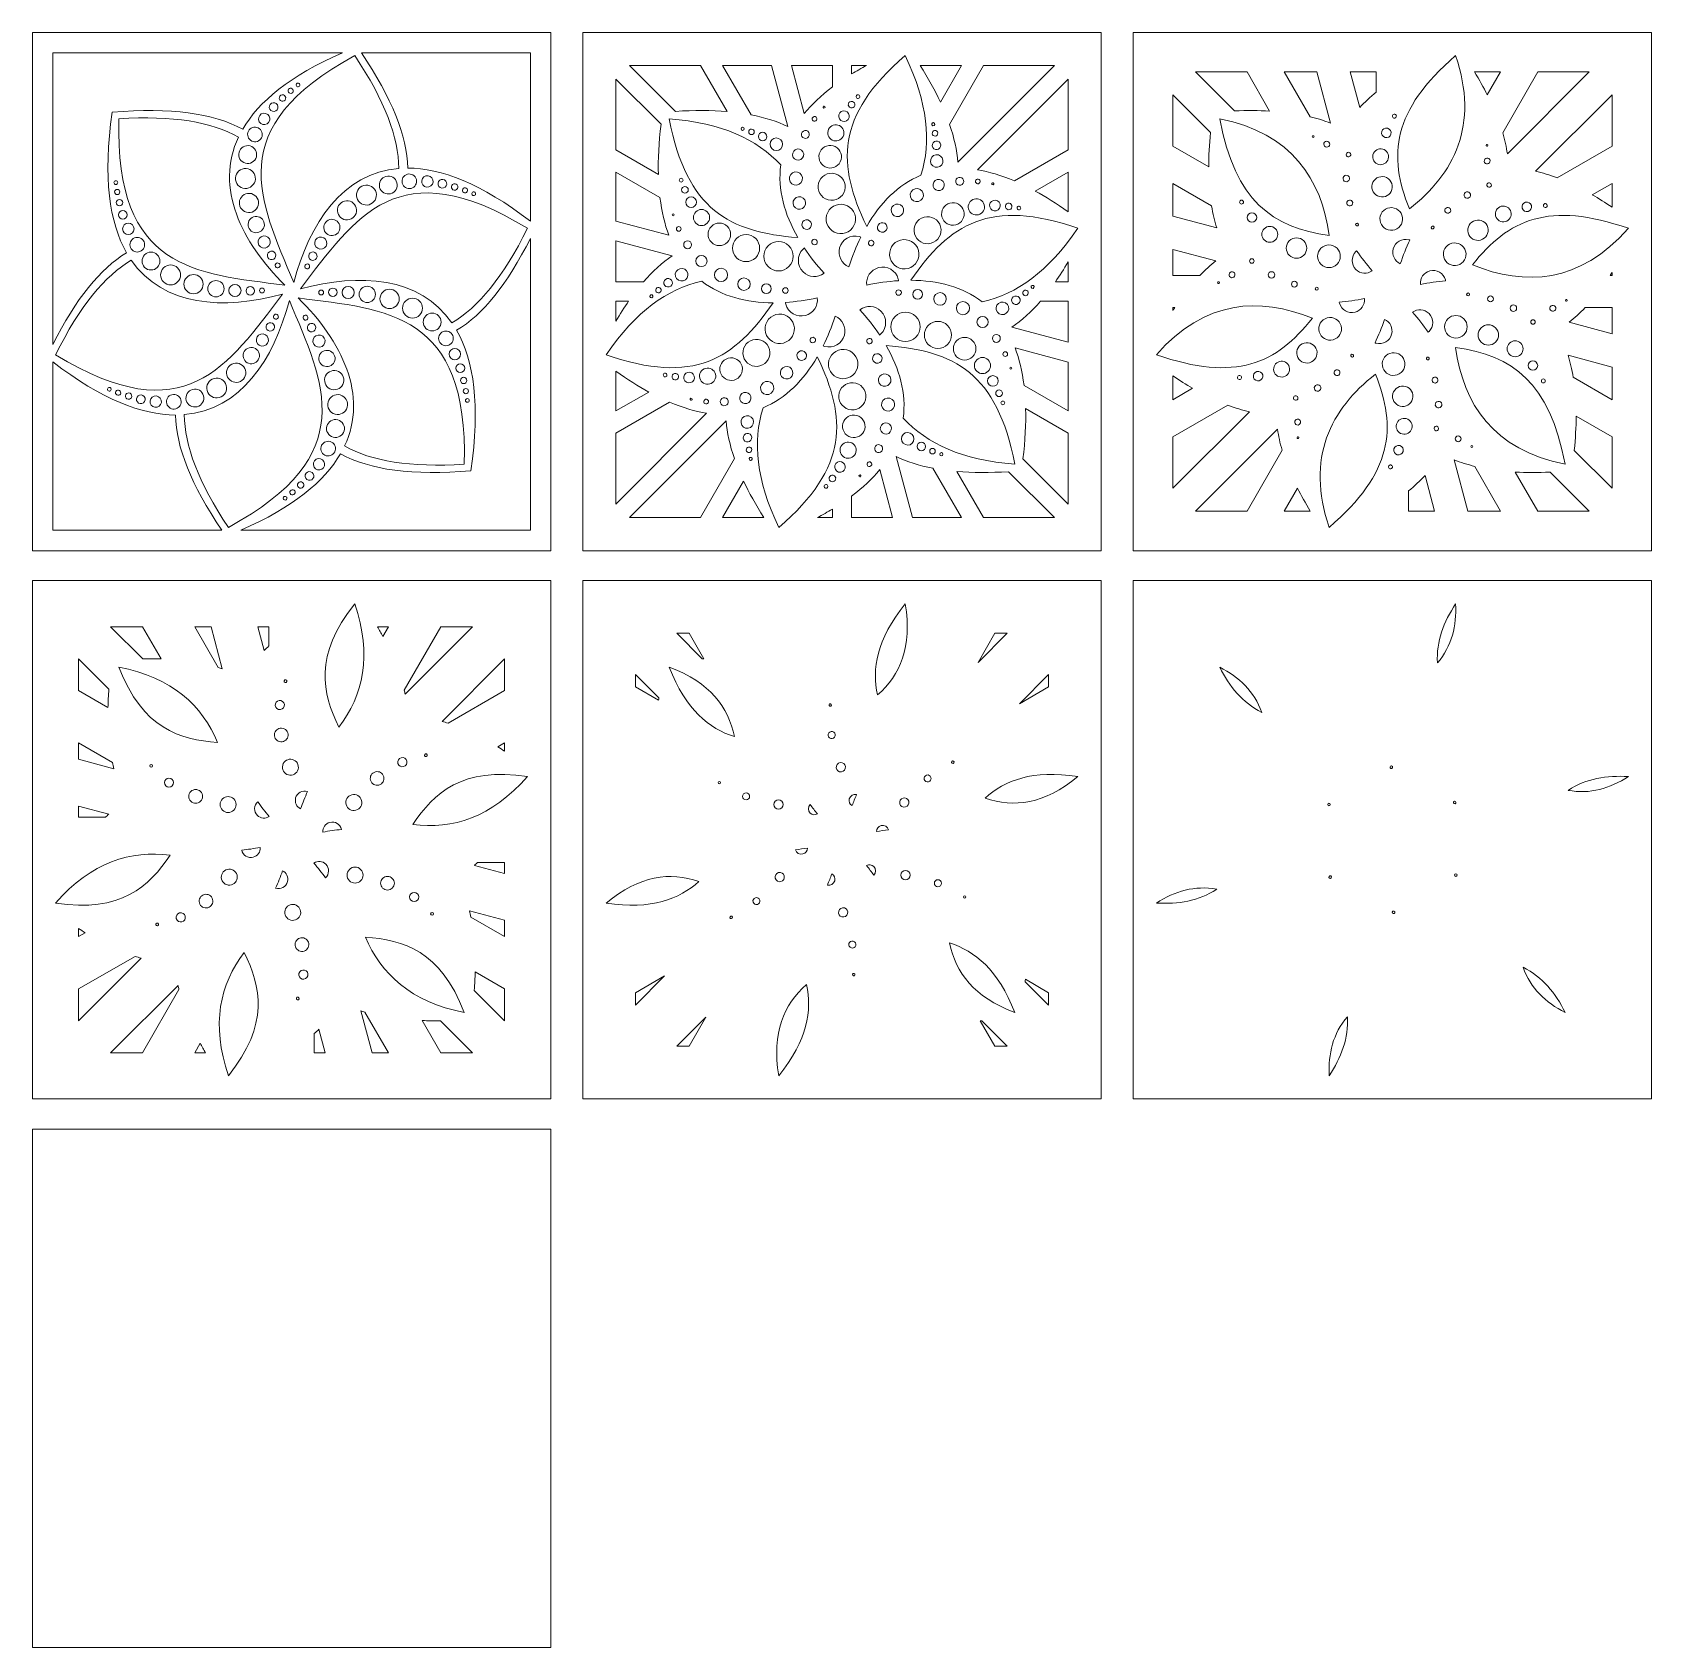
# Model space of a CAD drawing. Header units: millimetres. Extents: x -397 to 397, y -396 to 396.
import ezdxf

# ---------------------------------------------------------------- set-up
doc = ezdxf.new("R2010")
doc.units = ezdxf.units.MM
doc.header["$MEASUREMENT"] = 0
doc.layers.add('layer 1', color=7, linetype='Continuous')

msp = doc.modelspace()

# ---------------------------------------------------------------- linework, layer by layer
at = {"layer": 'layer 1', "lineweight": 9}
for points, knots in [([(-142.7423, 141.7426), (-142.7423, 141.7426), (-142.7423, 395.7426), (-142.7423, 395.7426), (-142.7423, 395.7426), (-142.7423, 395.7426), (-396.7423, 395.7426), (-396.7423, 395.7426), (-396.7423, 395.7426), (-396.7423, 395.7426), (-396.7423, 141.7426), (-396.7423, 141.7426), (-396.7423, 141.7426), (-396.7423, 141.7426), (-142.7423, 141.7426), (-142.7423, 141.7426)], [0, 0, 0, 0, 0.2, 0.2, 0.2, 0.2, 0.4, 0.4, 0.4, 0.4, 0.6, 0.6, 0.6, 0.6, 1, 1, 1, 1]), ([(126.9587, 141.7426), (126.9587, 141.7426), (126.9587, 395.7426), (126.9587, 395.7426), (126.9587, 395.7426), (126.9587, 395.7426), (-127.0413, 395.7426), (-127.0413, 395.7426), (-127.0413, 395.7426), (-127.0413, 395.7426), (-127.0413, 141.7426), (-127.0413, 141.7426), (-127.0413, 141.7426), (-127.0413, 141.7426), (126.9587, 141.7426), (126.9587, 141.7426)], [0, 0, 0, 0, 0.2, 0.2, 0.2, 0.2, 0.4, 0.4, 0.4, 0.4, 0.6, 0.6, 0.6, 0.6, 1, 1, 1, 1]), ([(396.6597, 141.7426), (396.6597, 141.7426), (396.6597, 395.7426), (396.6597, 395.7426), (396.6597, 395.7426), (396.6597, 395.7426), (142.6597, 395.7426), (142.6597, 395.7426), (142.6597, 395.7426), (142.6597, 395.7426), (142.6597, 141.7426), (142.6597, 141.7426), (142.6597, 141.7426), (142.6597, 141.7426), (396.6597, 141.7426), (396.6597, 141.7426)], [0, 0, 0, 0, 0.2, 0.2, 0.2, 0.2, 0.4, 0.4, 0.4, 0.4, 0.6, 0.6, 0.6, 0.6, 1, 1, 1, 1]), ([(-386.7422, 385.7426), (-386.7422, 385.7426), (-244.8224, 385.7426), (-244.8224, 385.7426), (-244.8224, 385.7426), (-270.4852, 374.5607), (-285.8918, 361.7019), (-293.7014, 348.2713), (-293.7014, 348.2713), (-308.126, 356.2069), (-329.0304, 359.0067), (-357.5884, 356.5888), (-357.5884, 356.5888), (-362.3438, 324.6436), (-359.0227, 302.4584), (-350.5956, 287.7579), (-350.5956, 287.7579), (-363.53, 279.9296), (-375.4457, 265.2027), (-386.7422, 242.7599), (-386.7422, 242.7599), (-386.7422, 242.7599), (-386.7422, 385.7426), (-386.7422, 385.7426)], [0, 0, 0, 0, 0.14285714, 0.14285714, 0.14285714, 0.14285714, 0.28571429, 0.28571429, 0.28571429, 0.28571429, 0.42857143, 0.42857143, 0.42857143, 0.42857143, 0.57142857, 0.57142857, 0.57142857, 0.57142857, 0.71428571, 0.71428571, 0.71428571, 0.71428571, 1, 1, 1, 1]), ([(-238.7662, 384.3483), (-223.9948, 362.2175), (-217.3022, 344.1258), (-217.185, 329.0867), (-217.185, 329.0867), (-244.6268, 326.824), (-261.0055, 302.2404), (-268.6551, 273.1577), (-268.6551, 273.1577), (-285.7249, 313.9535), (-303.937, 348.8565), (-238.7662, 384.3483)], [0, 0, 0, 0, 0.25, 0.25, 0.25, 0.25, 0.5, 0.5, 0.5, 0.5, 1, 1, 1, 1]), ([(-235.5314, 385.7426), (-235.5314, 385.7426), (-152.7423, 385.7426), (-152.7423, 385.7426), (-152.7423, 385.7426), (-152.7423, 385.7426), (-152.7423, 303.239), (-152.7423, 303.239), (-152.7423, 303.239), (-176.6858, 321.6266), (-196.5783, 329.2052), (-212.8482, 329.2559), (-212.8482, 329.2559), (-213.1737, 345.0112), (-220.5431, 363.5551), (-235.5314, 385.7426)], [0, 0, 0, 0, 0.2, 0.2, 0.2, 0.2, 0.4, 0.4, 0.4, 0.4, 0.6, 0.6, 0.6, 0.6, 1, 1, 1, 1]), ([(30.9349, 384.3481), (42.1124, 360.7485), (43.782, 342.3752), (38.6584, 325.7499), (38.6584, 325.7499), (27.454, 321.0891), (18.668, 312.0914), (12.0457, 300.6876), (12.0457, 300.6876), (-2.3646, 330.8645), (-3.5665, 354.617), (30.9349, 384.3481)], [0, 0, 0, 0, 0.25, 0.25, 0.25, 0.25, 0.5, 0.5, 0.5, 0.5, 1, 1, 1, 1]), ([(300.6359, 384.3481), (312.2448, 350.2205), (299.9098, 326.3449), (277.9599, 309.2605), (277.9599, 309.2605), (267.4347, 335.5073), (269.4653, 357.4872), (300.6359, 384.3481)], [0, 0, 0, 0, 0.33333333, 0.33333333, 0.33333333, 0.33333333, 1, 1, 1, 1]), ([(-69.4388, 379.5426), (-69.4388, 379.5426), (-56.3779, 356.9204), (-56.3779, 356.9204), (-56.3779, 356.9204), (-63.9773, 357.5556), (-72.3995, 357.5957), (-81.6898, 357.038), (-81.6898, 357.038), (-81.6898, 357.038), (-104.1944, 379.5426), (-104.1944, 379.5426), (-104.1944, 379.5426), (-104.1944, 379.5426), (-69.4388, 379.5426), (-69.4388, 379.5426)], [0, 0, 0, 0, 0.2, 0.2, 0.2, 0.2, 0.4, 0.4, 0.4, 0.4, 0.6, 0.6, 0.6, 0.6, 1, 1, 1, 1]), ([(-34.5957, 379.5426), (-34.5957, 379.5426), (-26.5691, 349.5867), (-26.5691, 349.5867), (-26.5691, 349.5867), (-31.7922, 352.1142), (-37.7903, 354.0332), (-44.6114, 355.3403), (-44.6114, 355.3403), (-44.6114, 355.3403), (-58.5846, 379.5426), (-58.5846, 379.5426), (-58.5846, 379.5426), (-58.5846, 379.5426), (-34.5957, 379.5426), (-34.5957, 379.5426)], [0, 0, 0, 0, 0.2, 0.2, 0.2, 0.2, 0.4, 0.4, 0.4, 0.4, 0.6, 0.6, 0.6, 0.6, 1, 1, 1, 1]), ([(-4.7413, 369.0077), (-10.3354, 364.7954), (-14.9069, 360.4518), (-18.5612, 356.0192), (-18.5612, 356.0192), (-18.5612, 356.0192), (-24.8643, 379.5426), (-24.8643, 379.5426), (-24.8643, 379.5426), (-24.8643, 379.5426), (-4.7413, 379.5426), (-4.7413, 379.5426), (-4.7413, 379.5426), (-4.7413, 379.5426), (-4.7413, 369.0077), (-4.7413, 369.0077)], [0, 0, 0, 0, 0.2, 0.2, 0.2, 0.2, 0.4, 0.4, 0.4, 0.4, 0.6, 0.6, 0.6, 0.6, 1, 1, 1, 1]), ([(11.993, 379.5426), (9.4158, 378.1691), (6.9729, 376.7753), (4.6587, 375.3632), (4.6587, 375.3632), (4.6587, 375.3632), (4.6587, 379.5426), (4.6587, 379.5426), (4.6587, 379.5426), (4.6587, 379.5426), (11.993, 379.5426), (11.993, 379.5426)], [0, 0, 0, 0, 0.25, 0.25, 0.25, 0.25, 0.5, 0.5, 0.5, 0.5, 1, 1, 1, 1]), ([(58.502, 379.5426), (58.502, 379.5426), (48.1547, 361.6205), (48.1547, 361.6205), (48.1547, 361.6205), (45.4768, 367.3055), (42.1691, 373.2728), (38.2188, 379.5426), (38.2188, 379.5426), (38.2188, 379.5426), (58.502, 379.5426), (58.502, 379.5426)], [0, 0, 0, 0, 0.25, 0.25, 0.25, 0.25, 0.5, 0.5, 0.5, 0.5, 1, 1, 1, 1]), ([(69.3562, 379.5426), (69.3562, 379.5426), (104.1118, 379.5426), (104.1118, 379.5426), (104.1118, 379.5426), (104.1118, 379.5426), (56.7078, 332.1386), (56.7078, 332.1386), (56.7078, 332.1386), (56.285, 337.9258), (54.9482, 344.0796), (52.6695, 350.6404), (52.6695, 350.6404), (52.6695, 350.6404), (69.3562, 379.5426), (69.3562, 379.5426)], [0, 0, 0, 0, 0.2, 0.2, 0.2, 0.2, 0.4, 0.4, 0.4, 0.4, 0.6, 0.6, 0.6, 0.6, 1, 1, 1, 1]), ([(198.4147, 376.3426), (198.4147, 376.3426), (209.4739, 357.1875), (209.4739, 357.1875), (209.4739, 357.1875), (204.1409, 357.484), (198.4269, 357.5074), (192.318, 357.2567), (192.318, 357.2567), (192.318, 357.2567), (173.2321, 376.3426), (173.2321, 376.3426), (173.2321, 376.3426), (173.2321, 376.3426), (198.4147, 376.3426), (198.4147, 376.3426)], [0, 0, 0, 0, 0.2, 0.2, 0.2, 0.2, 0.4, 0.4, 0.4, 0.4, 0.6, 0.6, 0.6, 0.6, 1, 1, 1, 1]), ([(232.6498, 376.3426), (232.6498, 376.3426), (239.3742, 351.2465), (239.3742, 351.2465), (239.3742, 351.2465), (236.2658, 352.4961), (232.9144, 353.5573), (229.3108, 354.4289), (229.3108, 354.4289), (229.3108, 354.4289), (216.6589, 376.3426), (216.6589, 376.3426), (216.6589, 376.3426), (216.6589, 376.3426), (232.6498, 376.3426), (232.6498, 376.3426)], [0, 0, 0, 0, 0.2, 0.2, 0.2, 0.2, 0.4, 0.4, 0.4, 0.4, 0.6, 0.6, 0.6, 0.6, 1, 1, 1, 1]), ([(261.7597, 366.4921), (258.7317, 364.0068), (256.0439, 361.4798), (253.6755, 358.9194), (253.6755, 358.9194), (253.6755, 358.9194), (249.007, 376.3426), (249.007, 376.3426), (249.007, 376.3426), (249.007, 376.3426), (261.7597, 376.3426), (261.7597, 376.3426), (261.7597, 376.3426), (261.7597, 376.3426), (261.7597, 366.4921), (261.7597, 366.4921)], [0, 0, 0, 0, 0.2, 0.2, 0.2, 0.2, 0.4, 0.4, 0.4, 0.4, 0.6, 0.6, 0.6, 0.6, 1, 1, 1, 1]), ([(322.6605, 376.3426), (322.6605, 376.3426), (316.1624, 365.0876), (316.1624, 365.0876), (316.1624, 365.0876), (314.3236, 368.7249), (312.2355, 372.4751), (309.8961, 376.3426), (309.8961, 376.3426), (309.8961, 376.3426), (322.6605, 376.3426), (322.6605, 376.3426)], [0, 0, 0, 0, 0.25, 0.25, 0.25, 0.25, 0.5, 0.5, 0.5, 0.5, 1, 1, 1, 1]), ([(323.6918, 346.5289), (323.6918, 346.5289), (340.9047, 376.3426), (340.9047, 376.3426), (340.9047, 376.3426), (340.9047, 376.3426), (366.0873, 376.3426), (366.0873, 376.3426), (366.0873, 376.3426), (366.0873, 376.3426), (325.9675, 336.2227), (325.9675, 336.2227), (325.9675, 336.2227), (325.4954, 339.5394), (324.7388, 342.9723), (323.6918, 346.5289)], [0, 0, 0, 0, 0.2, 0.2, 0.2, 0.2, 0.4, 0.4, 0.4, 0.4, 0.6, 0.6, 0.6, 0.6, 1, 1, 1, 1]), ([(-272.6645, 363.1414), (-272.8898, 362.2994), (-273.755, 361.7998), (-274.597, 362.0255), (-274.597, 362.0255), (-275.4387, 362.2508), (-275.938, 363.1164), (-275.7128, 363.958), (-275.7128, 363.958), (-275.4873, 364.7999), (-274.6219, 365.2993), (-273.78, 365.074), (-273.78, 365.074), (-272.9382, 364.8484), (-272.4388, 363.9831), (-272.6645, 363.1414)], [0, 0, 0, 0, 0.2, 0.2, 0.2, 0.2, 0.4, 0.4, 0.4, 0.4, 0.6, 0.6, 0.6, 0.6, 1, 1, 1, 1]), ([(-268.9649, 366.797), (-269.1466, 366.1187), (-269.8441, 365.716), (-270.5225, 365.8977), (-270.5225, 365.8977), (-271.2009, 366.0795), (-271.6033, 366.7769), (-271.4215, 367.4551), (-271.4215, 367.4551), (-271.2399, 368.1336), (-270.5427, 368.5361), (-269.8643, 368.3543), (-269.8643, 368.3543), (-269.1859, 368.1726), (-268.7833, 367.4753), (-268.9649, 366.797)], [0, 0, 0, 0, 0.2, 0.2, 0.2, 0.2, 0.4, 0.4, 0.4, 0.4, 0.6, 0.6, 0.6, 0.6, 1, 1, 1, 1]), ([(-265.6954, 369.7815), (-265.8264, 369.2925), (-266.3287, 369.0025), (-266.8175, 369.1334), (-266.8175, 369.1334), (-267.3063, 369.2645), (-267.5962, 369.7668), (-267.4651, 370.2557), (-267.4651, 370.2557), (-267.3345, 370.7443), (-266.8319, 371.0343), (-266.3435, 370.9033), (-266.3435, 370.9033), (-265.8544, 370.7727), (-265.5644, 370.2702), (-265.6954, 369.7815)], [0, 0, 0, 0, 0.2, 0.2, 0.2, 0.2, 0.4, 0.4, 0.4, 0.4, 0.6, 0.6, 0.6, 0.6, 1, 1, 1, 1]), ([(-88.682, 350.7365), (-89.7845, 341.7236), (-90.2076, 333.5389), (-90.0275, 326.1233), (-90.0275, 326.1233), (-90.0275, 326.1233), (-110.8413, 338.1401), (-110.8413, 338.1401), (-110.8413, 338.1401), (-110.8413, 338.1401), (-110.8413, 372.8957), (-110.8413, 372.8957), (-110.8413, 372.8957), (-110.8413, 372.8957), (-88.682, 350.7365), (-88.682, 350.7365)], [0, 0, 0, 0, 0.2, 0.2, 0.2, 0.2, 0.4, 0.4, 0.4, 0.4, 0.6, 0.6, 0.6, 0.6, 1, 1, 1, 1]), ([(8.0574, 365.1521), (8.5463, 365.021), (8.8364, 364.5187), (8.7054, 364.0301), (8.7054, 364.0301), (8.5744, 363.5411), (8.0721, 363.2511), (7.5831, 363.3821), (7.5831, 363.3821), (7.0945, 363.513), (6.8044, 364.0153), (6.9355, 364.5043), (6.9355, 364.5043), (7.0664, 364.993), (7.5687, 365.283), (8.0574, 365.1521)], [0, 0, 0, 0, 0.2, 0.2, 0.2, 0.2, 0.4, 0.4, 0.4, 0.4, 0.6, 0.6, 0.6, 0.6, 1, 1, 1, 1]), ([(66.2826, 328.4196), (66.2826, 328.4196), (110.7587, 372.8957), (110.7587, 372.8957), (110.7587, 372.8957), (110.7587, 372.8957), (110.7587, 338.1401), (110.7587, 338.1401), (110.7587, 338.1401), (110.7587, 338.1401), (84.4409, 322.9455), (84.4409, 322.9455), (84.4409, 322.9455), (77.996, 325.6839), (71.9484, 327.4712), (66.2826, 328.4196)], [0, 0, 0, 0, 0.2, 0.2, 0.2, 0.2, 0.4, 0.4, 0.4, 0.4, 0.6, 0.6, 0.6, 0.6, 1, 1, 1, 1]), ([(180.562, 346.668), (179.9495, 340.6832), (179.6483, 335.0802), (179.6345, 329.8408), (179.6345, 329.8408), (179.6345, 329.8408), (162.0597, 339.9876), (162.0597, 339.9876), (162.0597, 339.9876), (162.0597, 339.9876), (162.0597, 365.1702), (162.0597, 365.1702), (162.0597, 365.1702), (162.0597, 365.1702), (180.562, 346.668), (180.562, 346.668)], [0, 0, 0, 0, 0.2, 0.2, 0.2, 0.2, 0.4, 0.4, 0.4, 0.4, 0.6, 0.6, 0.6, 0.6, 1, 1, 1, 1]), ([(339.7632, 327.6737), (339.7632, 327.6737), (377.2597, 365.1702), (377.2597, 365.1702), (377.2597, 365.1702), (377.2597, 365.1702), (377.2597, 339.9876), (377.2597, 339.9876), (377.2597, 339.9876), (377.2597, 339.9876), (350.3633, 324.459), (350.3633, 324.459), (350.3633, 324.459), (346.6969, 325.839), (343.1648, 326.9028), (339.7632, 327.6737)], [0, 0, 0, 0, 0.2, 0.2, 0.2, 0.2, 0.4, 0.4, 0.4, 0.4, 0.6, 0.6, 0.6, 0.6, 1, 1, 1, 1]), ([(-276.4655, 358.5762), (-276.7723, 357.432), (-277.9484, 356.7529), (-279.0923, 357.0596), (-279.0923, 357.0596), (-280.2367, 357.3661), (-280.9156, 358.542), (-280.6091, 359.6864), (-280.6091, 359.6864), (-280.3024, 360.8305), (-279.1265, 361.5096), (-277.9823, 361.2028), (-277.9823, 361.2028), (-276.838, 360.8964), (-276.1592, 359.7207), (-276.4655, 358.5762)], [0, 0, 0, 0, 0.2, 0.2, 0.2, 0.2, 0.4, 0.4, 0.4, 0.4, 0.6, 0.6, 0.6, 0.6, 1, 1, 1, 1]), ([(-8.3482, 359.0004), (-8.4206, 358.7303), (-8.697, 358.5707), (-8.9672, 358.643), (-8.9672, 358.643), (-9.2373, 358.7154), (-9.3969, 358.9919), (-9.3245, 359.262), (-9.3245, 359.262), (-9.2521, 359.5322), (-8.9757, 359.6918), (-8.7055, 359.6194), (-8.7055, 359.6194), (-8.4354, 359.547), (-8.2758, 359.2706), (-8.3482, 359.0004)], [0, 0, 0, 0, 0.2, 0.2, 0.2, 0.2, 0.4, 0.4, 0.4, 0.4, 0.6, 0.6, 0.6, 0.6, 1, 1, 1, 1]), ([(3.4556, 354.0135), (3.0825, 352.6209), (1.6512, 351.7945), (0.2584, 352.1677), (0.2584, 352.1677), (-1.1343, 352.5409), (-1.9606, 353.9722), (-1.5875, 355.3648), (-1.5875, 355.3648), (-1.2143, 356.7576), (0.217, 357.584), (1.6097, 357.2108), (1.6097, 357.2108), (3.0025, 356.8376), (3.8288, 355.4063), (3.4556, 354.0135)], [0, 0, 0, 0, 0.2, 0.2, 0.2, 0.2, 0.4, 0.4, 0.4, 0.4, 0.6, 0.6, 0.6, 0.6, 1, 1, 1, 1]), ([(6.2432, 359.9049), (6.0098, 359.0335), (5.1141, 358.5164), (4.2427, 358.7499), (4.2427, 358.7499), (3.3714, 358.9834), (2.8543, 359.879), (3.0878, 360.7504), (3.0878, 360.7504), (3.3212, 361.6218), (4.2169, 362.1389), (5.0883, 361.9054), (5.0883, 361.9054), (5.9596, 361.6719), (6.4767, 360.7763), (6.2432, 359.9049)], [0, 0, 0, 0, 0.2, 0.2, 0.2, 0.2, 0.4, 0.4, 0.4, 0.4, 0.6, 0.6, 0.6, 0.6, 1, 1, 1, 1]), ([(-295.7233, 344.4302), (-307.4843, 319.5338), (-294.3839, 293.0572), (-273.0223, 271.8915), (-273.0223, 271.8915), (-316.8875, 277.5065), (-356.2205, 279.1861), (-354.3713, 353.3716), (-354.3713, 353.3716), (-327.8202, 355.0985), (-308.806, 351.8483), (-295.7233, 344.4302)], [0, 0, 0, 0, 0.25, 0.25, 0.25, 0.25, 0.5, 0.5, 0.5, 0.5, 1, 1, 1, 1]), ([(-286.7526, 349.1819), (-284.8391, 348.6694), (-283.7035, 346.703), (-284.2163, 344.7895), (-284.2163, 344.7895), (-284.7292, 342.8763), (-286.6958, 341.7409), (-288.6089, 342.2536), (-288.6089, 342.2536), (-290.5224, 342.7664), (-291.6574, 344.7328), (-291.1449, 346.6462), (-291.1449, 346.6462), (-290.6323, 348.5593), (-288.6658, 349.6948), (-286.7526, 349.1819)], [0, 0, 0, 0, 0.2, 0.2, 0.2, 0.2, 0.4, 0.4, 0.4, 0.4, 0.6, 0.6, 0.6, 0.6, 1, 1, 1, 1]), ([(-280.4766, 352.6407), (-280.8752, 351.1529), (-282.404, 350.2701), (-283.8916, 350.6687), (-283.8916, 350.6687), (-285.3793, 351.0672), (-286.2621, 352.5963), (-285.8632, 354.0839), (-285.8632, 354.0839), (-285.4646, 355.5716), (-283.9359, 356.4542), (-282.4482, 356.0556), (-282.4482, 356.0556), (-280.9606, 355.657), (-280.0778, 354.1281), (-280.4766, 352.6407)], [0, 0, 0, 0, 0.2, 0.2, 0.2, 0.2, 0.4, 0.4, 0.4, 0.4, 0.6, 0.6, 0.6, 0.6, 1, 1, 1, 1]), ([(-84.6705, 353.3716), (-58.6436, 351.2517), (-41.8973, 343.5108), (-30.0612, 330.7609), (-30.0612, 330.7609), (-31.627, 318.7271), (-28.2278, 306.6196), (-21.6631, 295.1828), (-21.6631, 295.1828), (-55.0021, 297.7915), (-76.1734, 308.6269), (-84.6705, 353.3716)], [0, 0, 0, 0, 0.25, 0.25, 0.25, 0.25, 0.5, 0.5, 0.5, 0.5, 1, 1, 1, 1]), ([(-48.1742, 347.9297), (-48.4752, 347.6286), (-48.9619, 347.6341), (-49.2619, 347.934), (-49.2619, 347.934), (-49.5617, 348.2339), (-49.5672, 348.7208), (-49.2663, 349.0216), (-49.2663, 349.0216), (-48.9653, 349.3227), (-48.4783, 349.3174), (-48.1785, 349.0175), (-48.1785, 349.0175), (-47.8785, 348.7177), (-47.8731, 348.2307), (-48.1742, 347.9297)], [0, 0, 0, 0, 0.2, 0.2, 0.2, 0.2, 0.4, 0.4, 0.4, 0.4, 0.6, 0.6, 0.6, 0.6, 1, 1, 1, 1]), ([(-12.3589, 353.0648), (-12.5233, 352.4512), (-13.1527, 352.0878), (-13.7663, 352.2522), (-13.7663, 352.2522), (-14.3799, 352.4166), (-14.7433, 353.046), (-14.5789, 353.6596), (-14.5789, 353.6596), (-14.4145, 354.2732), (-13.7851, 354.6366), (-13.1715, 354.4722), (-13.1715, 354.4722), (-12.5579, 354.3078), (-12.1945, 353.6783), (-12.3589, 353.0648)], [0, 0, 0, 0, 0.2, 0.2, 0.2, 0.2, 0.4, 0.4, 0.4, 0.4, 0.6, 0.6, 0.6, 0.6, 1, 1, 1, 1]), ([(-2.0163, 350.3284), (0.1027, 349.7606), (1.3599, 347.5831), (0.7921, 345.4641), (0.7921, 345.4641), (0.2244, 343.3453), (-1.9532, 342.0879), (-4.0722, 342.6557), (-4.0722, 342.6557), (-6.191, 343.2234), (-7.4484, 345.4012), (-6.8806, 347.52), (-6.8806, 347.52), (-6.3128, 349.639), (-4.1351, 350.8962), (-2.0163, 350.3284)], [0, 0, 0, 0, 0.2, 0.2, 0.2, 0.2, 0.4, 0.4, 0.4, 0.4, 0.6, 0.6, 0.6, 0.6, 1, 1, 1, 1]), ([(43.9302, 350.9647), (44.0399, 351.3741), (44.4589, 351.6223), (44.87, 351.5122), (44.87, 351.5122), (45.281, 351.4021), (45.52, 350.9777), (45.4102, 350.5681), (45.4102, 350.5681), (45.3004, 350.1583), (44.8815, 349.9103), (44.4703, 350.0204), (44.4703, 350.0204), (44.059, 350.1306), (43.8204, 350.5549), (43.9302, 350.9647)], [0, 0, 0, 0, 0.2, 0.2, 0.2, 0.2, 0.4, 0.4, 0.4, 0.4, 0.6, 0.6, 0.6, 0.6, 1, 1, 1, 1]), ([(185.0305, 353.3716), (220.3904, 346.3614), (234.8997, 323.741), (238.7202, 296.1897), (238.7202, 296.1897), (210.7272, 300.1982), (192.7073, 312.9464), (185.0305, 353.3716)], [0, 0, 0, 0, 0.33333333, 0.33333333, 0.33333333, 0.33333333, 1, 1, 1, 1]), ([(270.8864, 355.6274), (271.4051, 355.4884), (271.7122, 354.9565), (271.5732, 354.4378), (271.5732, 354.4378), (271.4342, 353.9191), (270.9024, 353.6122), (270.3836, 353.7512), (270.3836, 353.7512), (269.8651, 353.8901), (269.558, 354.422), (269.697, 354.9405), (269.697, 354.9405), (269.8359, 355.4593), (270.3676, 355.7664), (270.8864, 355.6274)], [0, 0, 0, 0, 0.2, 0.2, 0.2, 0.2, 0.4, 0.4, 0.4, 0.4, 0.6, 0.6, 0.6, 0.6, 1, 1, 1, 1]), ([(-43.4434, 346.0185), (-43.9717, 345.4902), (-44.8258, 345.5), (-45.3519, 346.0262), (-45.3519, 346.0262), (-45.878, 346.5522), (-45.8876, 347.4067), (-45.3597, 347.9348), (-45.3597, 347.9348), (-44.8316, 348.4628), (-43.9772, 348.4537), (-43.4509, 347.9274), (-43.4509, 347.9274), (-42.9246, 347.4011), (-42.915, 346.5468), (-43.4434, 346.0185)], [0, 0, 0, 0, 0.2, 0.2, 0.2, 0.2, 0.4, 0.4, 0.4, 0.4, 0.6, 0.6, 0.6, 0.6, 1, 1, 1, 1]), ([(-37.4332, 343.1831), (-38.2525, 342.3638), (-39.577, 342.3788), (-40.3934, 343.1951), (-40.3934, 343.1951), (-41.2092, 344.0109), (-41.2242, 345.3363), (-40.4053, 346.1553), (-40.4053, 346.1553), (-39.5863, 346.9742), (-38.2609, 346.96), (-37.4447, 346.1438), (-37.4447, 346.1438), (-36.6284, 345.3275), (-36.6138, 344.0025), (-37.4332, 343.1831)], [0, 0, 0, 0, 0.2, 0.2, 0.2, 0.2, 0.4, 0.4, 0.4, 0.4, 0.6, 0.6, 0.6, 0.6, 1, 1, 1, 1]), ([(-30.0602, 343.1023), (-28.8571, 341.8993), (-28.8356, 339.9466), (-30.0432, 338.739), (-30.0432, 338.739), (-31.2507, 337.5316), (-33.2028, 337.5537), (-34.4058, 338.7567), (-34.4058, 338.7567), (-35.6083, 339.9592), (-35.6303, 341.9124), (-34.4234, 343.1193), (-34.4234, 343.1193), (-33.2164, 344.3263), (-31.2632, 344.3055), (-30.0602, 343.1023)], [0, 0, 0, 0, 0.2, 0.2, 0.2, 0.2, 0.4, 0.4, 0.4, 0.4, 0.6, 0.6, 0.6, 0.6, 1, 1, 1, 1]), ([(-17.4758, 347.5986), (-16.4364, 347.3201), (-15.8204, 346.2533), (-16.0989, 345.214), (-16.0989, 345.214), (-16.3774, 344.1746), (-17.4443, 343.5586), (-18.4837, 343.8371), (-18.4837, 343.8371), (-19.523, 344.1156), (-20.1389, 345.1825), (-19.8604, 346.2219), (-19.8604, 346.2219), (-19.5819, 347.2611), (-18.515, 347.877), (-17.4758, 347.5986)], [0, 0, 0, 0, 0.2, 0.2, 0.2, 0.2, 0.4, 0.4, 0.4, 0.4, 0.6, 0.6, 0.6, 0.6, 1, 1, 1, 1]), ([(44.2604, 340.9147), (44.559, 342.0291), (45.6993, 342.7049), (46.818, 342.4051), (46.818, 342.4051), (47.9367, 342.1054), (48.5872, 340.9505), (48.2884, 339.8354), (48.2884, 339.8354), (47.9896, 338.7204), (46.8495, 338.0453), (45.7302, 338.3452), (45.7302, 338.3452), (44.611, 338.6451), (43.9616, 339.7997), (44.2604, 340.9147)], [0, 0, 0, 0, 0.2, 0.2, 0.2, 0.2, 0.4, 0.4, 0.4, 0.4, 0.6, 0.6, 0.6, 0.6, 1, 1, 1, 1]), ([(45.8821, 347.5856), (46.6033, 347.3923), (47.0226, 346.6476), (46.8299, 345.9287), (46.8299, 345.9287), (46.6373, 345.2099), (45.9022, 344.7745), (45.1806, 344.9678), (45.1806, 344.9678), (44.4589, 345.1612), (44.0403, 345.9057), (44.2329, 346.6246), (44.2329, 346.6246), (44.4255, 347.3432), (45.1608, 347.7788), (45.8821, 347.5856)], [0, 0, 0, 0, 0.2, 0.2, 0.2, 0.2, 0.4, 0.4, 0.4, 0.4, 0.6, 0.6, 0.6, 0.6, 1, 1, 1, 1]), ([(231.1086, 344.3422), (230.9294, 344.1629), (230.6429, 344.1782), (230.4668, 344.3542), (230.4668, 344.3542), (230.2912, 344.5299), (230.276, 344.817), (230.4549, 344.996), (230.4549, 344.996), (230.6339, 345.1751), (230.9213, 345.1606), (231.0971, 344.9846), (231.0971, 344.9846), (231.2734, 344.8084), (231.288, 344.5216), (231.1086, 344.3422)], [0, 0, 0, 0, 0.2, 0.2, 0.2, 0.2, 0.4, 0.4, 0.4, 0.4, 0.6, 0.6, 0.6, 0.6, 1, 1, 1, 1]), ([(238.4817, 341.9432), (239.0446, 341.3801), (239.0663, 340.4659), (238.4987, 339.8982), (238.4987, 339.8982), (237.9309, 339.3304), (237.0172, 339.3531), (236.4543, 339.9158), (236.4543, 339.9158), (235.892, 340.4782), (235.8695, 341.393), (236.4368, 341.9601), (236.4368, 341.9601), (237.0041, 342.5275), (237.919, 342.5059), (238.4817, 341.9432)], [0, 0, 0, 0, 0.2, 0.2, 0.2, 0.2, 0.4, 0.4, 0.4, 0.4, 0.6, 0.6, 0.6, 0.6, 1, 1, 1, 1]), ([(267.2604, 348.745), (268.5053, 348.4114), (269.2432, 347.1333), (268.9097, 345.8884), (268.9097, 345.8884), (268.5761, 344.6435), (267.298, 343.9056), (266.0531, 344.2391), (266.0531, 344.2391), (264.8083, 344.5727), (264.0703, 345.851), (264.4038, 347.0957), (264.4038, 347.0957), (264.7374, 348.3406), (266.0155, 349.0785), (267.2604, 348.745)], [0, 0, 0, 0, 0.2, 0.2, 0.2, 0.2, 0.4, 0.4, 0.4, 0.4, 0.6, 0.6, 0.6, 0.6, 1, 1, 1, 1]), ([(-290.1111, 340.1084), (-287.7707, 339.4814), (-286.3822, 337.0758), (-287.0093, 334.7353), (-287.0093, 334.7353), (-287.6363, 332.3948), (-290.0419, 331.0063), (-292.3824, 331.6332), (-292.3824, 331.6332), (-294.7229, 332.2604), (-296.1115, 334.666), (-295.4842, 337.0064), (-295.4842, 337.0064), (-294.8574, 339.347), (-292.4518, 340.7355), (-290.1111, 340.1084)], [0, 0, 0, 0, 0.2, 0.2, 0.2, 0.2, 0.4, 0.4, 0.4, 0.4, 0.6, 0.6, 0.6, 0.6, 1, 1, 1, 1]), ([(-265.375, 270.009), (-238.5798, 305.1895), (-217.4588, 338.4129), (-154.1367, 299.719), (-154.1367, 299.719), (-165.9169, 275.8613), (-178.2387, 261.0197), (-191.2042, 253.3986), (-191.2042, 253.3986), (-206.8845, 276.0328), (-236.3641, 277.9254), (-265.375, 270.009)], [0, 0, 0, 0, 0.25, 0.25, 0.25, 0.25, 0.5, 0.5, 0.5, 0.5, 1, 1, 1, 1]), ([(-20.8347, 338.5251), (-19.3683, 338.1322), (-18.4988, 336.6262), (-18.8917, 335.1597), (-18.8917, 335.1597), (-19.2846, 333.6933), (-20.7906, 332.8238), (-22.257, 333.2167), (-22.257, 333.2167), (-23.7235, 333.6097), (-24.593, 335.1157), (-24.2, 336.5821), (-24.2, 336.5821), (-23.8071, 338.0485), (-22.3011, 338.918), (-20.8347, 338.5251)], [0, 0, 0, 0, 0.2, 0.2, 0.2, 0.2, 0.4, 0.4, 0.4, 0.4, 0.6, 0.6, 0.6, 0.6, 1, 1, 1, 1]), ([(-4.3805, 340.1402), (-1.4293, 339.3494), (0.322, 336.3161), (-0.4688, 333.3649), (-0.4688, 333.3649), (-1.2596, 330.4135), (-4.2929, 328.6622), (-7.2441, 329.453), (-7.2441, 329.453), (-10.1955, 330.2438), (-11.9468, 333.2771), (-11.1559, 336.2285), (-11.1559, 336.2285), (-10.3652, 339.1797), (-7.3319, 340.931), (-4.3805, 340.1402)], [0, 0, 0, 0, 0.2, 0.2, 0.2, 0.2, 0.4, 0.4, 0.4, 0.4, 0.6, 0.6, 0.6, 0.6, 1, 1, 1, 1]), ([(47.1797, 335.7067), (48.8286, 335.2649), (49.7871, 333.563), (49.3467, 331.9195), (49.3467, 331.9195), (48.9064, 330.2762), (47.2261, 329.2812), (45.5764, 329.7232), (45.5764, 329.7232), (43.927, 330.1652), (42.9701, 331.8668), (43.4104, 333.5101), (43.4104, 333.5101), (43.8505, 335.1528), (45.531, 336.1485), (47.1797, 335.7067)], [0, 0, 0, 0, 0.2, 0.2, 0.2, 0.2, 0.4, 0.4, 0.4, 0.4, 0.6, 0.6, 0.6, 0.6, 1, 1, 1, 1]), ([(249.2259, 335.584), (249.0671, 334.9915), (248.4608, 334.6414), (247.8682, 334.8002), (247.8682, 334.8002), (247.2757, 334.959), (246.9256, 335.5653), (247.0844, 336.1578), (247.0844, 336.1578), (247.2432, 336.7503), (247.8495, 337.1004), (248.442, 336.9416), (248.442, 336.9416), (249.0346, 336.7829), (249.3846, 336.1765), (249.2259, 335.584)], [0, 0, 0, 0, 0.2, 0.2, 0.2, 0.2, 0.4, 0.4, 0.4, 0.4, 0.6, 0.6, 0.6, 0.6, 1, 1, 1, 1]), ([(260.1285, 335.8042), (260.6851, 337.8815), (262.8189, 339.1133), (264.8962, 338.5567), (264.8962, 338.5567), (266.9734, 338.0001), (268.2053, 335.8663), (267.6488, 333.7892), (267.6488, 333.7892), (267.0921, 331.7118), (264.9585, 330.4798), (262.8812, 331.0365), (262.8812, 331.0365), (260.8038, 331.5931), (259.5719, 333.7269), (260.1285, 335.8042)], [0, 0, 0, 0, 0.2, 0.2, 0.2, 0.2, 0.4, 0.4, 0.4, 0.4, 0.6, 0.6, 0.6, 0.6, 1, 1, 1, 1]), ([(314.6948, 333.0859), (314.9007, 333.854), (315.6817, 334.3309), (316.4564, 334.1233), (316.4564, 334.1233), (317.2315, 333.9156), (317.6703, 333.1126), (317.4643, 332.3438), (317.4643, 332.3438), (317.2582, 331.5747), (316.4771, 331.0989), (315.7017, 331.3066), (315.7017, 331.3066), (314.9262, 331.5145), (314.4888, 332.3171), (314.6948, 333.0859)], [0, 0, 0, 0, 0.2, 0.2, 0.2, 0.2, 0.4, 0.4, 0.4, 0.4, 0.6, 0.6, 0.6, 0.6, 1, 1, 1, 1]), ([(315.5449, 340.4904), (315.6091, 340.7303), (315.8502, 340.8872), (316.0947, 340.8217), (316.0947, 340.8217), (316.3394, 340.7561), (316.4703, 340.5001), (316.4059, 340.2597), (316.4059, 340.2597), (316.3414, 340.019), (316.1004, 339.863), (315.8554, 339.9286), (315.8554, 339.9286), (315.6105, 339.9943), (315.4804, 340.2499), (315.5449, 340.4904)], [0, 0, 0, 0, 0.2, 0.2, 0.2, 0.2, 0.4, 0.4, 0.4, 0.4, 0.6, 0.6, 0.6, 0.6, 1, 1, 1, 1]), ([(-291.073, 328.8525), (-288.4706, 328.1551), (-286.9262, 325.4805), (-287.6236, 322.878), (-287.6236, 322.878), (-288.3207, 320.2756), (-290.9956, 318.7317), (-293.598, 319.4291), (-293.598, 319.4291), (-296.2003, 320.1262), (-297.7445, 322.8008), (-297.0471, 325.4033), (-297.0471, 325.4033), (-296.3497, 328.0056), (-293.675, 329.5497), (-291.073, 328.8525)], [0, 0, 0, 0, 0.2, 0.2, 0.2, 0.2, 0.4, 0.4, 0.4, 0.4, 0.6, 0.6, 0.6, 0.6, 1, 1, 1, 1]), ([(-223.4954, 325.1677), (-221.1547, 325.7948), (-218.7495, 324.4063), (-218.1219, 322.0658), (-218.1219, 322.0658), (-217.495, 319.7254), (-218.8839, 317.3198), (-221.2244, 316.6927), (-221.2244, 316.6927), (-223.5647, 316.0657), (-225.9701, 317.4542), (-226.5974, 319.7946), (-226.5974, 319.7946), (-227.2245, 322.1351), (-225.8357, 324.5407), (-223.4954, 325.1677)], [0, 0, 0, 0, 0.2, 0.2, 0.2, 0.2, 0.4, 0.4, 0.4, 0.4, 0.6, 0.6, 0.6, 0.6, 1, 1, 1, 1]), ([(-212.9773, 326.2296), (-211.064, 326.742), (-209.0974, 325.607), (-208.5849, 323.6934), (-208.5849, 323.6934), (-208.0722, 321.7802), (-209.2072, 319.8139), (-211.1206, 319.3009), (-211.1206, 319.3009), (-213.0339, 318.7885), (-215.0003, 319.9238), (-215.5131, 321.8373), (-215.5131, 321.8373), (-216.026, 323.7503), (-214.8906, 325.7169), (-212.9773, 326.2296)], [0, 0, 0, 0, 0.2, 0.2, 0.2, 0.2, 0.4, 0.4, 0.4, 0.4, 0.6, 0.6, 0.6, 0.6, 1, 1, 1, 1]), ([(-203.8952, 325.3743), (-202.4076, 325.7733), (-200.8782, 324.8903), (-200.4799, 323.4028), (-200.4799, 323.4028), (-200.0813, 321.915), (-200.964, 320.3861), (-202.4516, 319.9875), (-202.4516, 319.9875), (-203.939, 319.5887), (-205.4683, 320.472), (-205.8668, 321.9595), (-205.8668, 321.9595), (-206.2654, 323.447), (-205.3828, 324.9759), (-203.8952, 325.3743)], [0, 0, 0, 0, 0.2, 0.2, 0.2, 0.2, 0.4, 0.4, 0.4, 0.4, 0.6, 0.6, 0.6, 0.6, 1, 1, 1, 1]), ([(-89.2234, 314.8048), (-88.3725, 307.854), (-86.8965, 301.723), (-84.8849, 296.342), (-84.8849, 296.342), (-84.8849, 296.342), (-110.8413, 303.297), (-110.8413, 303.297), (-110.8413, 303.297), (-110.8413, 303.297), (-110.8413, 327.2859), (-110.8413, 327.2859), (-110.8413, 327.2859), (-110.8413, 327.2859), (-89.2234, 314.8048), (-89.2234, 314.8048)], [0, 0, 0, 0, 0.2, 0.2, 0.2, 0.2, 0.4, 0.4, 0.4, 0.4, 0.6, 0.6, 0.6, 0.6, 1, 1, 1, 1]), ([(-21.7962, 327.269), (-20.0679, 326.8059), (-19.0429, 325.0307), (-19.506, 323.3024), (-19.506, 323.3024), (-19.9691, 321.574), (-21.7443, 320.5493), (-23.4726, 321.0124), (-23.4726, 321.0124), (-25.2008, 321.4754), (-26.2257, 323.2507), (-25.7627, 324.9788), (-25.7627, 324.9788), (-25.2996, 326.7072), (-23.5245, 327.7321), (-21.7962, 327.269)], [0, 0, 0, 0, 0.2, 0.2, 0.2, 0.2, 0.4, 0.4, 0.4, 0.4, 0.6, 0.6, 0.6, 0.6, 1, 1, 1, 1]), ([(-11.5203, 321.7965), (-10.5717, 325.3367), (-6.9331, 327.4375), (-3.3928, 326.4889), (-3.3928, 326.4889), (0.1475, 325.5403), (2.2482, 321.9017), (1.2996, 318.3614), (1.2996, 318.3614), (0.351, 314.8211), (-3.2876, 312.7204), (-6.8279, 313.669), (-6.8279, 313.669), (-10.3681, 314.6176), (-12.4689, 318.2562), (-11.5203, 321.7965)], [0, 0, 0, 0, 0.2, 0.2, 0.2, 0.2, 0.4, 0.4, 0.4, 0.4, 0.6, 0.6, 0.6, 0.6, 1, 1, 1, 1]), ([(94.6449, 317.9826), (94.6449, 317.9826), (110.7587, 327.2859), (110.7587, 327.2859), (110.7587, 327.2859), (110.7587, 327.2859), (110.7587, 307.8259), (110.7587, 307.8259), (110.7587, 307.8259), (105.1558, 311.8086), (99.7868, 315.1781), (94.6449, 317.9826)], [0, 0, 0, 0, 0.25, 0.25, 0.25, 0.25, 0.5, 0.5, 0.5, 0.5, 1, 1, 1, 1]), ([(247.4805, 325.6856), (248.335, 325.4567), (248.8405, 324.5811), (248.6115, 323.7267), (248.6115, 323.7267), (248.3826, 322.8724), (247.5069, 322.3669), (246.6526, 322.5958), (246.6526, 322.5958), (245.7984, 322.8247), (245.2929, 323.7003), (245.5218, 324.5546), (245.5218, 324.5546), (245.7507, 325.4088), (246.6263, 325.9145), (247.4805, 325.6856)], [0, 0, 0, 0, 0.2, 0.2, 0.2, 0.2, 0.4, 0.4, 0.4, 0.4, 0.6, 0.6, 0.6, 0.6, 1, 1, 1, 1]), ([(265.8839, 324.9054), (268.5501, 324.191), (270.1316, 321.4519), (269.4172, 318.7857), (269.4172, 318.7857), (268.7028, 316.1195), (265.9636, 314.538), (263.2974, 315.2524), (263.2974, 315.2524), (260.6312, 315.9669), (259.0498, 318.706), (259.7642, 321.3722), (259.7642, 321.3722), (260.4786, 324.0384), (263.2177, 325.6198), (265.8839, 324.9054)], [0, 0, 0, 0, 0.2, 0.2, 0.2, 0.2, 0.4, 0.4, 0.4, 0.4, 0.6, 0.6, 0.6, 0.6, 1, 1, 1, 1]), ([(-355.2209, 322.7668), (-354.863, 322.4088), (-354.8629, 321.8289), (-355.2209, 321.4708), (-355.2209, 321.4708), (-355.5788, 321.113), (-356.1588, 321.113), (-356.5167, 321.4711), (-356.5167, 321.4711), (-356.8746, 321.829), (-356.8742, 322.4085), (-356.5166, 322.7665), (-356.5166, 322.7665), (-356.1587, 323.1246), (-355.5789, 323.1246), (-355.2209, 322.7668)], [0, 0, 0, 0, 0.2, 0.2, 0.2, 0.2, 0.4, 0.4, 0.4, 0.4, 0.6, 0.6, 0.6, 0.6, 1, 1, 1, 1]), ([(-354.2713, 318.443), (-353.7748, 317.9463), (-353.7747, 317.141), (-354.2713, 316.6445), (-354.2713, 316.6445), (-354.768, 316.1478), (-355.5731, 316.1478), (-356.0696, 316.6446), (-356.0696, 316.6446), (-356.5661, 317.1409), (-356.5661, 317.9462), (-356.0695, 318.4431), (-356.0695, 318.4431), (-355.5731, 318.9395), (-354.768, 318.9393), (-354.2713, 318.443)], [0, 0, 0, 0, 0.2, 0.2, 0.2, 0.2, 0.4, 0.4, 0.4, 0.4, 0.6, 0.6, 0.6, 0.6, 1, 1, 1, 1]), ([(-289.411, 316.7045), (-286.8955, 316.0304), (-285.403, 313.445), (-286.077, 310.9298), (-286.077, 310.9298), (-286.751, 308.4144), (-289.3363, 306.9218), (-291.8516, 307.5958), (-291.8516, 307.5958), (-294.367, 308.2697), (-295.8595, 310.8548), (-295.1856, 313.3705), (-295.1856, 313.3705), (-294.5118, 315.8858), (-291.9264, 317.3783), (-289.411, 316.7045)], [0, 0, 0, 0, 0.2, 0.2, 0.2, 0.2, 0.4, 0.4, 0.4, 0.4, 0.6, 0.6, 0.6, 0.6, 1, 1, 1, 1]), ([(-234.3253, 320.7193), (-231.7229, 321.4169), (-229.0483, 319.8726), (-228.351, 317.2704), (-228.351, 317.2704), (-227.6537, 314.668), (-229.1978, 311.9931), (-231.8002, 311.2959), (-231.8002, 311.2959), (-234.4024, 310.5988), (-237.0772, 312.1431), (-237.7745, 314.7453), (-237.7745, 314.7453), (-238.4718, 317.3473), (-236.9276, 320.0221), (-234.3253, 320.7193)], [0, 0, 0, 0, 0.2, 0.2, 0.2, 0.2, 0.4, 0.4, 0.4, 0.4, 0.6, 0.6, 0.6, 0.6, 1, 1, 1, 1]), ([(-196.4161, 323.6253), (-195.272, 323.9318), (-194.0959, 323.2531), (-193.7895, 322.1087), (-193.7895, 322.1087), (-193.4828, 320.9646), (-194.1619, 319.7885), (-195.3059, 319.4819), (-195.3059, 319.4819), (-196.4499, 319.1755), (-197.6259, 319.8543), (-197.9325, 320.9986), (-197.9325, 320.9986), (-198.239, 322.1429), (-197.5603, 323.3185), (-196.4161, 323.6253)], [0, 0, 0, 0, 0.2, 0.2, 0.2, 0.2, 0.4, 0.4, 0.4, 0.4, 0.6, 0.6, 0.6, 0.6, 1, 1, 1, 1]), ([(-190.2683, 321.5208), (-189.4267, 321.7465), (-188.5613, 321.2466), (-188.3359, 320.4046), (-188.3359, 320.4046), (-188.1102, 319.5632), (-188.6099, 318.698), (-189.4516, 318.4724), (-189.4516, 318.4724), (-190.2932, 318.2467), (-191.1586, 318.7463), (-191.3842, 319.5882), (-191.3842, 319.5882), (-191.6099, 320.4299), (-191.11, 321.2952), (-190.2683, 321.5208)], [0, 0, 0, 0, 0.2, 0.2, 0.2, 0.2, 0.4, 0.4, 0.4, 0.4, 0.6, 0.6, 0.6, 0.6, 1, 1, 1, 1]), ([(-185.0943, 319.5531), (-184.4159, 319.7347), (-183.7185, 319.3326), (-183.5368, 318.6539), (-183.5368, 318.6539), (-183.3552, 317.9758), (-183.7577, 317.2783), (-184.4361, 317.0967), (-184.4361, 317.0967), (-185.1145, 316.9147), (-185.8118, 317.3173), (-185.9936, 317.9957), (-185.9936, 317.9957), (-186.1751, 318.6742), (-185.7725, 319.3714), (-185.0943, 319.5531)], [0, 0, 0, 0, 0.2, 0.2, 0.2, 0.2, 0.4, 0.4, 0.4, 0.4, 0.6, 0.6, 0.6, 0.6, 1, 1, 1, 1]), ([(-180.6908, 317.5273), (-180.2021, 317.6581), (-179.6997, 317.3682), (-179.5691, 316.8793), (-179.5691, 316.8793), (-179.4381, 316.3907), (-179.728, 315.8882), (-180.2165, 315.7573), (-180.2165, 315.7573), (-180.7053, 315.6262), (-181.2079, 315.9161), (-181.3388, 316.4053), (-181.3388, 316.4053), (-181.4698, 316.894), (-181.1798, 317.3961), (-180.6908, 317.5273)], [0, 0, 0, 0, 0.2, 0.2, 0.2, 0.2, 0.4, 0.4, 0.4, 0.4, 0.6, 0.6, 0.6, 0.6, 1, 1, 1, 1]), ([(-78.1893, 323.9613), (-77.8313, 323.6033), (-77.8314, 323.0233), (-78.1894, 322.6653), (-78.1894, 322.6653), (-78.5471, 322.3076), (-79.127, 322.3075), (-79.4851, 322.6655), (-79.4851, 322.6655), (-79.8427, 323.0232), (-79.8427, 323.6033), (-79.485, 323.961), (-79.485, 323.961), (-79.1271, 324.3189), (-78.547, 324.319), (-78.1893, 323.9613)], [0, 0, 0, 0, 0.2, 0.2, 0.2, 0.2, 0.4, 0.4, 0.4, 0.4, 0.6, 0.6, 0.6, 0.6, 1, 1, 1, 1]), ([(-75.8478, 319.7663), (-75.2101, 319.1284), (-75.21, 318.0943), (-75.8478, 317.4564), (-75.8478, 317.4564), (-76.4858, 316.8185), (-77.5201, 316.8184), (-78.1578, 317.4562), (-78.1578, 317.4562), (-78.7958, 318.0942), (-78.7958, 319.1284), (-78.158, 319.7664), (-78.158, 319.7664), (-77.52, 320.4043), (-76.4858, 320.4042), (-75.8478, 319.7663)], [0, 0, 0, 0, 0.2, 0.2, 0.2, 0.2, 0.4, 0.4, 0.4, 0.4, 0.6, 0.6, 0.6, 0.6, 1, 1, 1, 1]), ([(35.8001, 319.136), (37.5283, 319.5993), (39.3035, 318.5744), (39.7667, 316.8462), (39.7667, 316.8462), (40.2297, 315.1178), (39.2048, 313.3425), (37.4765, 312.8794), (37.4765, 312.8794), (35.7482, 312.4162), (33.9731, 313.4412), (33.5101, 315.1696), (33.5101, 315.1696), (33.047, 316.8978), (34.0719, 318.673), (35.8001, 319.136)], [0, 0, 0, 0, 0.2, 0.2, 0.2, 0.2, 0.4, 0.4, 0.4, 0.4, 0.6, 0.6, 0.6, 0.6, 1, 1, 1, 1]), ([(46.63, 323.5844), (48.0965, 323.9773), (49.6025, 323.1079), (49.9955, 321.6415), (49.9955, 321.6415), (50.3883, 320.1749), (49.5189, 318.669), (48.0524, 318.276), (48.0524, 318.276), (46.586, 317.8832), (45.0801, 318.7526), (44.6871, 320.2191), (44.6871, 320.2191), (44.2942, 321.6855), (45.1636, 323.1914), (46.63, 323.5844)], [0, 0, 0, 0, 0.2, 0.2, 0.2, 0.2, 0.4, 0.4, 0.4, 0.4, 0.6, 0.6, 0.6, 0.6, 1, 1, 1, 1]), ([(59.5327, 323.2692), (59.8112, 322.23), (59.1954, 321.163), (58.1561, 320.8845), (58.1561, 320.8845), (57.1167, 320.606), (56.0498, 321.222), (55.7713, 322.2614), (55.7713, 322.2614), (55.4928, 323.3009), (56.1089, 324.3676), (57.1482, 324.6461), (57.1482, 324.6461), (58.1874, 324.9244), (59.2543, 324.3085), (59.5327, 323.2692)], [0, 0, 0, 0, 0.2, 0.2, 0.2, 0.2, 0.4, 0.4, 0.4, 0.4, 0.6, 0.6, 0.6, 0.6, 1, 1, 1, 1]), ([(66.2302, 323.7911), (66.8438, 323.9554), (67.4732, 323.5921), (67.6376, 322.9785), (67.6376, 322.9785), (67.802, 322.3649), (67.4387, 321.7355), (66.825, 321.571), (66.825, 321.571), (66.2114, 321.4067), (65.5821, 321.77), (65.4176, 322.3836), (65.4176, 322.3836), (65.2533, 322.9972), (65.6166, 323.6266), (66.2302, 323.7911)], [0, 0, 0, 0, 0.2, 0.2, 0.2, 0.2, 0.4, 0.4, 0.4, 0.4, 0.6, 0.6, 0.6, 0.6, 1, 1, 1, 1]), ([(73.3519, 321.4229), (73.2795, 321.693), (73.4391, 321.9694), (73.7092, 322.0418), (73.7092, 322.0418), (73.9794, 322.1142), (74.2558, 321.9546), (74.3282, 321.6845), (74.3282, 321.6845), (74.4006, 321.4143), (74.241, 321.1378), (73.9708, 321.0655), (73.9708, 321.0655), (73.7007, 320.9931), (73.4242, 321.1527), (73.3519, 321.4229)], [0, 0, 0, 0, 0.2, 0.2, 0.2, 0.2, 0.4, 0.4, 0.4, 0.4, 0.6, 0.6, 0.6, 0.6, 1, 1, 1, 1]), ([(181.0561, 310.7758), (181.6942, 306.9105), (182.5391, 303.3195), (183.5723, 299.9882), (183.5723, 299.9882), (183.5723, 299.9882), (162.0597, 305.7525), (162.0597, 305.7525), (162.0597, 305.7525), (162.0597, 305.7525), (162.0597, 321.7434), (162.0597, 321.7434), (162.0597, 321.7434), (162.0597, 321.7434), (181.0561, 310.7758), (181.0561, 310.7758)], [0, 0, 0, 0, 0.2, 0.2, 0.2, 0.2, 0.4, 0.4, 0.4, 0.4, 0.6, 0.6, 0.6, 0.6, 1, 1, 1, 1]), ([(305.9254, 317.5526), (306.7796, 317.7815), (307.6553, 317.2761), (307.8843, 316.4219), (307.8843, 316.4219), (308.1132, 315.5673), (307.6076, 314.6918), (306.7532, 314.4628), (306.7532, 314.4628), (305.899, 314.234), (305.0233, 314.7397), (304.7945, 315.5939), (304.7945, 315.5939), (304.5655, 316.4482), (305.0711, 317.3237), (305.9254, 317.5526)], [0, 0, 0, 0, 0.2, 0.2, 0.2, 0.2, 0.4, 0.4, 0.4, 0.4, 0.6, 0.6, 0.6, 0.6, 1, 1, 1, 1]), ([(316.7553, 322.001), (317.3479, 322.1598), (317.9541, 321.8096), (318.1129, 321.2172), (318.1129, 321.2172), (318.2717, 320.6246), (317.9217, 320.0184), (317.3291, 319.8596), (317.3291, 319.8596), (316.7367, 319.7008), (316.1302, 320.0508), (315.9715, 320.6434), (315.9715, 320.6434), (315.8127, 321.2358), (316.1629, 321.8422), (316.7553, 322.001)], [0, 0, 0, 0, 0.2, 0.2, 0.2, 0.2, 0.4, 0.4, 0.4, 0.4, 0.6, 0.6, 0.6, 0.6, 1, 1, 1, 1]), ([(367.5849, 316.1577), (367.5849, 316.1577), (377.2597, 321.7434), (377.2597, 321.7434), (377.2597, 321.7434), (377.2597, 321.7434), (377.2597, 310.0507), (377.2597, 310.0507), (377.2597, 310.0507), (373.9515, 312.3004), (370.7271, 314.3324), (367.5849, 316.1577)], [0, 0, 0, 0, 0.25, 0.25, 0.25, 0.25, 0.5, 0.5, 0.5, 0.5, 1, 1, 1, 1]), ([(-352.9548, 313.4117), (-352.3388, 312.7951), (-352.3386, 311.7962), (-352.9547, 311.1798), (-352.9547, 311.1798), (-353.5712, 310.5636), (-354.5703, 310.5637), (-355.1864, 311.1798), (-355.1864, 311.1798), (-355.8029, 311.7961), (-355.8027, 312.7954), (-355.1864, 313.4115), (-355.1864, 313.4115), (-354.5703, 314.0279), (-353.5712, 314.0278), (-352.9548, 313.4117)], [0, 0, 0, 0, 0.2, 0.2, 0.2, 0.2, 0.4, 0.4, 0.4, 0.4, 0.6, 0.6, 0.6, 0.6, 1, 1, 1, 1]), ([(-243.8152, 313.0911), (-241.2997, 313.7651), (-238.7146, 312.2724), (-238.0405, 309.7571), (-238.0405, 309.7571), (-237.3666, 307.2415), (-238.859, 304.6566), (-241.3746, 303.9825), (-241.3746, 303.9825), (-243.89, 303.3087), (-246.4753, 304.801), (-247.1492, 307.3167), (-247.1492, 307.3167), (-247.8231, 309.8317), (-246.3306, 312.4173), (-243.8152, 313.0911)], [0, 0, 0, 0, 0.2, 0.2, 0.2, 0.2, 0.4, 0.4, 0.4, 0.4, 0.6, 0.6, 0.6, 0.6, 1, 1, 1, 1]), ([(-72.1397, 314.4065), (-71.1201, 313.3869), (-71.1202, 311.7343), (-72.1398, 310.7146), (-72.1398, 310.7146), (-73.1592, 309.6952), (-74.812, 309.6952), (-75.8314, 310.7147), (-75.8314, 310.7147), (-76.8511, 311.7343), (-76.851, 313.387), (-75.8316, 314.4065), (-75.8316, 314.4065), (-74.812, 315.426), (-73.1592, 315.4261), (-72.1397, 314.4065)], [0, 0, 0, 0, 0.2, 0.2, 0.2, 0.2, 0.4, 0.4, 0.4, 0.4, 0.6, 0.6, 0.6, 0.6, 1, 1, 1, 1]), ([(-20.1344, 315.1209), (-18.493, 314.681), (-17.5197, 312.9954), (-17.9595, 311.354), (-17.9595, 311.354), (-18.3993, 309.7126), (-20.085, 308.7393), (-21.7264, 309.1791), (-21.7264, 309.1791), (-23.3677, 309.6189), (-24.341, 311.3048), (-23.9012, 312.946), (-23.9012, 312.946), (-23.4614, 314.5874), (-21.7757, 315.5607), (-20.1344, 315.1209)], [0, 0, 0, 0, 0.2, 0.2, 0.2, 0.2, 0.4, 0.4, 0.4, 0.4, 0.6, 0.6, 0.6, 0.6, 1, 1, 1, 1]), ([(-7.5613, 306.1668), (-6.5328, 310.0054), (-2.5876, 312.283), (1.2508, 311.2545), (1.2508, 311.2545), (5.0894, 310.226), (7.367, 306.281), (6.3385, 302.4424), (6.3385, 302.4424), (5.31, 298.604), (1.3649, 296.3262), (-2.4736, 297.3547), (-2.4736, 297.3547), (-6.3121, 298.3832), (-8.5898, 302.3284), (-7.5613, 306.1668)], [0, 0, 0, 0, 0.2, 0.2, 0.2, 0.2, 0.4, 0.4, 0.4, 0.4, 0.6, 0.6, 0.6, 0.6, 1, 1, 1, 1]), ([(26.31, 311.5076), (27.9514, 311.9475), (29.6371, 310.9743), (30.0769, 309.3329), (30.0769, 309.3329), (30.5167, 307.6914), (29.5435, 306.0057), (27.9021, 305.5659), (27.9021, 305.5659), (26.2607, 305.1261), (24.5751, 306.0993), (24.1353, 307.7408), (24.1353, 307.7408), (23.6954, 309.382), (24.6688, 311.0678), (26.31, 311.5076)], [0, 0, 0, 0, 0.2, 0.2, 0.2, 0.2, 0.4, 0.4, 0.4, 0.4, 0.6, 0.6, 0.6, 0.6, 1, 1, 1, 1]), ([(33.6675, 274.2475), (52.5962, 301.8156), (72.5655, 314.7327), (115.5641, 299.7191), (115.5641, 299.7191), (100.7149, 278.2393), (85.6378, 267.607), (68.6783, 263.7315), (68.6783, 263.7315), (59.0397, 271.1044), (46.8544, 274.2142), (33.6675, 274.2475)], [0, 0, 0, 0, 0.25, 0.25, 0.25, 0.25, 0.5, 0.5, 0.5, 0.5, 1, 1, 1, 1]), ([(59.6212, 308.1993), (60.412, 305.248), (58.6607, 302.2148), (55.7095, 301.424), (55.7095, 301.424), (52.7581, 300.6331), (49.7248, 302.3844), (48.934, 305.3356), (48.934, 305.3356), (48.1433, 308.287), (49.8946, 311.3203), (52.8458, 312.1112), (52.8458, 312.1112), (55.7971, 312.902), (58.8304, 311.1507), (59.6212, 308.1993)], [0, 0, 0, 0, 0.2, 0.2, 0.2, 0.2, 0.4, 0.4, 0.4, 0.4, 0.6, 0.6, 0.6, 0.6, 1, 1, 1, 1]), ([(64.7622, 314.0544), (66.8812, 314.6222), (69.0589, 313.3647), (69.6266, 311.246), (69.6266, 311.246), (70.1943, 309.1269), (68.9371, 306.9493), (66.8181, 306.3815), (66.8181, 306.3815), (64.6994, 305.8139), (62.5216, 307.071), (61.9538, 309.1901), (61.9538, 309.1901), (61.3862, 311.3088), (62.6435, 313.4866), (64.7622, 314.0544)], [0, 0, 0, 0, 0.2, 0.2, 0.2, 0.2, 0.4, 0.4, 0.4, 0.4, 0.6, 0.6, 0.6, 0.6, 1, 1, 1, 1]), ([(74.2026, 313.3927), (75.5955, 313.7659), (77.0267, 312.9396), (77.3999, 311.5469), (77.3999, 311.5469), (77.7732, 310.1542), (76.9467, 308.7228), (75.554, 308.3496), (75.554, 308.3496), (74.1613, 307.9765), (72.73, 308.8028), (72.3569, 310.1957), (72.3569, 310.1957), (71.9836, 311.5882), (72.8101, 313.0196), (74.2026, 313.3927)], [0, 0, 0, 0, 0.2, 0.2, 0.2, 0.2, 0.4, 0.4, 0.4, 0.4, 0.6, 0.6, 0.6, 0.6, 1, 1, 1, 1]), ([(81.2043, 312.0366), (82.0757, 312.2702), (82.9714, 311.7531), (83.2049, 310.8816), (83.2049, 310.8816), (83.4383, 310.0102), (82.9212, 309.1147), (82.0498, 308.8812), (82.0498, 308.8812), (81.1785, 308.6477), (80.2828, 309.1647), (80.0493, 310.0361), (80.0493, 310.0361), (79.8159, 310.9075), (80.333, 311.8032), (81.2043, 312.0366)], [0, 0, 0, 0, 0.2, 0.2, 0.2, 0.2, 0.4, 0.4, 0.4, 0.4, 0.6, 0.6, 0.6, 0.6, 1, 1, 1, 1]), ([(85.7312, 309.4593), (85.6002, 309.9481), (85.8902, 310.4505), (86.3792, 310.5814), (86.3792, 310.5814), (86.8678, 310.7124), (87.3702, 310.4223), (87.5011, 309.9336), (87.5011, 309.9336), (87.6321, 309.4447), (87.342, 308.9423), (86.8535, 308.8114), (86.8535, 308.8114), (86.3644, 308.6804), (85.8622, 308.9704), (85.7312, 309.4593)], [0, 0, 0, 0, 0.2, 0.2, 0.2, 0.2, 0.4, 0.4, 0.4, 0.4, 0.6, 0.6, 0.6, 0.6, 1, 1, 1, 1]), ([(196.4022, 313.2474), (196.7819, 312.8677), (196.7818, 312.2535), (196.4021, 311.8738), (196.4021, 311.8738), (196.0224, 311.4942), (195.4084, 311.4943), (195.0288, 311.8738), (195.0288, 311.8738), (194.649, 312.2536), (194.6488, 312.8676), (195.0285, 313.2474), (195.0285, 313.2474), (195.4083, 313.6271), (196.0225, 313.6271), (196.4022, 313.2474)], [0, 0, 0, 0, 0.2, 0.2, 0.2, 0.2, 0.4, 0.4, 0.4, 0.4, 0.6, 0.6, 0.6, 0.6, 1, 1, 1, 1]), ([(249.1424, 313.5374), (249.9099, 313.3318), (250.3637, 312.5457), (250.158, 311.7782), (250.158, 311.7782), (249.9524, 311.0109), (249.1662, 310.557), (248.3989, 310.7626), (248.3989, 310.7626), (247.6315, 310.9682), (247.1776, 311.7544), (247.3832, 312.5218), (247.3832, 312.5218), (247.5888, 313.2891), (248.375, 313.743), (249.1424, 313.5374)], [0, 0, 0, 0, 0.2, 0.2, 0.2, 0.2, 0.4, 0.4, 0.4, 0.4, 0.6, 0.6, 0.6, 0.6, 1, 1, 1, 1]), ([(270.5275, 309.6711), (273.492, 308.8767), (275.2504, 305.8312), (274.456, 302.8667), (274.456, 302.8667), (273.6617, 299.9022), (270.6162, 298.1438), (267.6516, 298.9382), (267.6516, 298.9382), (264.6873, 299.7325), (262.9288, 302.7782), (263.7231, 305.7426), (263.7231, 305.7426), (264.5175, 308.7071), (267.563, 310.4654), (270.5275, 309.6711)], [0, 0, 0, 0, 0.2, 0.2, 0.2, 0.2, 0.4, 0.4, 0.4, 0.4, 0.6, 0.6, 0.6, 0.6, 1, 1, 1, 1]), ([(296.4353, 309.9242), (297.2027, 310.1298), (297.9889, 309.6758), (298.1945, 308.9086), (298.1945, 308.9086), (298.4002, 308.141), (297.9464, 307.355), (297.1788, 307.1493), (297.1788, 307.1493), (296.4114, 306.9437), (295.6253, 307.3977), (295.4197, 308.1651), (295.4197, 308.1651), (295.2141, 308.9323), (295.668, 309.7186), (296.4353, 309.9242)], [0, 0, 0, 0, 0.2, 0.2, 0.2, 0.2, 0.4, 0.4, 0.4, 0.4, 0.6, 0.6, 0.6, 0.6, 1, 1, 1, 1]), ([(308.8993, 281.8134), (326.3672, 304.0519), (346.4176, 313.2834), (385.2651, 299.7191), (385.2651, 299.7191), (361.5141, 272.6017), (334.6698, 271.3464), (308.8993, 281.8134)], [0, 0, 0, 0, 0.33333333, 0.33333333, 0.33333333, 0.33333333, 1, 1, 1, 1]), ([(322.9711, 310.5276), (325.0485, 311.0843), (327.1821, 309.8523), (327.7388, 307.775), (327.7388, 307.775), (328.2954, 305.6977), (327.0633, 303.564), (324.9862, 303.0074), (324.9862, 303.0074), (322.909, 302.4508), (320.7752, 303.6826), (320.2184, 305.7599), (320.2184, 305.7599), (319.6619, 307.8373), (320.8939, 309.9711), (322.9711, 310.5276)], [0, 0, 0, 0, 0.2, 0.2, 0.2, 0.2, 0.4, 0.4, 0.4, 0.4, 0.6, 0.6, 0.6, 0.6, 1, 1, 1, 1]), ([(337.7442, 310.8217), (338.0777, 309.5767), (337.3398, 308.2986), (336.0949, 307.9651), (336.0949, 307.9651), (334.8501, 307.6315), (333.572, 308.3694), (333.2384, 309.6143), (333.2384, 309.6143), (332.9048, 310.859), (333.6429, 312.1374), (334.8875, 312.4708), (334.8875, 312.4708), (336.1325, 312.8044), (337.4106, 312.0665), (337.7442, 310.8217)], [0, 0, 0, 0, 0.2, 0.2, 0.2, 0.2, 0.4, 0.4, 0.4, 0.4, 0.6, 0.6, 0.6, 0.6, 1, 1, 1, 1]), ([(343.6413, 310.62), (343.5024, 311.1385), (343.8093, 311.6703), (344.3279, 311.8093), (344.3279, 311.8093), (344.8466, 311.9483), (345.3785, 311.6413), (345.5175, 311.1226), (345.5175, 311.1226), (345.6565, 310.6039), (345.3494, 310.072), (344.8307, 309.933), (344.8307, 309.933), (344.312, 309.794), (343.7803, 310.1013), (343.6413, 310.62)], [0, 0, 0, 0, 0.2, 0.2, 0.2, 0.2, 0.4, 0.4, 0.4, 0.4, 0.6, 0.6, 0.6, 0.6, 1, 1, 1, 1]), ([(-350.902, 307.8367), (-350.0647, 306.9991), (-350.0648, 305.6412), (-350.9022, 304.8037), (-350.9022, 304.8037), (-351.7398, 303.9659), (-353.0974, 303.9659), (-353.9352, 304.8035), (-353.9352, 304.8035), (-354.7728, 305.6413), (-354.7727, 306.9991), (-353.9351, 307.8367), (-353.9351, 307.8367), (-353.0976, 308.6743), (-351.7397, 308.6743), (-350.902, 307.8367)], [0, 0, 0, 0, 0.2, 0.2, 0.2, 0.2, 0.4, 0.4, 0.4, 0.4, 0.6, 0.6, 0.6, 0.6, 1, 1, 1, 1]), ([(-347.7671, 297.4518), (-348.8561, 296.363), (-350.6216, 296.363), (-351.7107, 297.452), (-351.7107, 297.452), (-352.7998, 298.5408), (-352.7996, 300.3065), (-351.7106, 301.3954), (-351.7106, 301.3954), (-350.6216, 302.4847), (-348.8561, 302.4846), (-347.767, 301.3954), (-347.767, 301.3954), (-346.6779, 300.3064), (-346.678, 298.5409), (-347.7671, 297.4518)], [0, 0, 0, 0, 0.2, 0.2, 0.2, 0.2, 0.4, 0.4, 0.4, 0.4, 0.6, 0.6, 0.6, 0.6, 1, 1, 1, 1]), ([(-286.0395, 305.397), (-283.9123, 304.8267), (-282.6501, 302.6405), (-283.22, 300.5134), (-283.22, 300.5134), (-283.7902, 298.3858), (-285.9764, 297.1237), (-288.1035, 297.6938), (-288.1035, 297.6938), (-290.2308, 298.2637), (-291.4932, 300.4498), (-290.9231, 302.5774), (-290.9231, 302.5774), (-290.3533, 304.7046), (-288.1668, 305.9668), (-286.0395, 305.397)], [0, 0, 0, 0, 0.2, 0.2, 0.2, 0.2, 0.4, 0.4, 0.4, 0.4, 0.6, 0.6, 0.6, 0.6, 1, 1, 1, 1]), ([(-253.8506, 299.1195), (-254.4205, 301.247), (-253.1584, 303.433), (-251.0311, 304.0029), (-251.0311, 304.0029), (-248.9036, 304.573), (-246.7172, 303.3109), (-246.1475, 301.1835), (-246.1475, 301.1835), (-245.5772, 299.0563), (-246.8397, 296.8699), (-248.9671, 296.2999), (-248.9671, 296.2999), (-251.0943, 295.7298), (-253.2805, 296.9922), (-253.8506, 299.1195)], [0, 0, 0, 0, 0.2, 0.2, 0.2, 0.2, 0.4, 0.4, 0.4, 0.4, 0.6, 0.6, 0.6, 0.6, 1, 1, 1, 1]), ([(-82.3602, 306.6776), (-82.1626, 306.4798), (-82.1626, 306.1606), (-82.3603, 305.9628), (-82.3603, 305.9628), (-82.5581, 305.7651), (-82.8773, 305.7651), (-83.075, 305.9628), (-83.075, 305.9628), (-83.2728, 306.1606), (-83.2728, 306.4798), (-83.0751, 306.6775), (-83.0751, 306.6775), (-82.8773, 306.8753), (-82.5581, 306.8753), (-82.3602, 306.6776)], [0, 0, 0, 0, 0.2, 0.2, 0.2, 0.2, 0.4, 0.4, 0.4, 0.4, 0.6, 0.6, 0.6, 0.6, 1, 1, 1, 1]), ([(-66.0673, 307.825), (-64.5163, 306.274), (-64.5161, 303.7595), (-66.0675, 302.2082), (-66.0675, 302.2082), (-67.6185, 300.6572), (-70.1331, 300.6572), (-71.6843, 302.2082), (-71.6843, 302.2082), (-73.2355, 303.7594), (-73.2353, 306.274), (-71.6843, 307.8251), (-71.6843, 307.8251), (-70.133, 309.3762), (-67.6185, 309.3762), (-66.0673, 307.825)], [0, 0, 0, 0, 0.2, 0.2, 0.2, 0.2, 0.4, 0.4, 0.4, 0.4, 0.6, 0.6, 0.6, 0.6, 1, 1, 1, 1]), ([(-64.0431, 300.6835), (-61.8826, 302.8439), (-58.3801, 302.844), (-56.2196, 300.6835), (-56.2196, 300.6835), (-54.059, 298.523), (-54.059, 295.0205), (-56.2194, 292.86), (-56.2194, 292.86), (-58.3801, 290.6995), (-61.8826, 290.6995), (-64.0432, 292.8599), (-64.0432, 292.8599), (-66.2037, 295.0204), (-66.2035, 298.5229), (-64.0431, 300.6835)], [0, 0, 0, 0, 0.2, 0.2, 0.2, 0.2, 0.4, 0.4, 0.4, 0.4, 0.6, 0.6, 0.6, 0.6, 1, 1, 1, 1]), ([(-15.1024, 300.9375), (-15.4382, 299.6842), (-16.725, 298.9413), (-17.9783, 299.2771), (-17.9783, 299.2771), (-19.2316, 299.6129), (-19.9745, 300.8997), (-19.6386, 302.153), (-19.6386, 302.153), (-19.3028, 303.4063), (-18.0161, 304.1492), (-16.7628, 303.8134), (-16.7628, 303.8134), (-15.5096, 303.4776), (-14.7666, 302.1906), (-15.1024, 300.9375)], [0, 0, 0, 0, 0.2, 0.2, 0.2, 0.2, 0.4, 0.4, 0.4, 0.4, 0.6, 0.6, 0.6, 0.6, 1, 1, 1, 1]), ([(21.9701, 300.7592), (22.3059, 299.506), (21.5629, 298.2191), (20.3097, 297.8833), (20.3097, 297.8833), (19.0564, 297.5475), (17.7698, 298.2904), (17.4339, 299.5437), (17.4339, 299.5437), (17.0982, 300.7971), (17.8409, 302.0837), (19.0943, 302.4196), (19.0943, 302.4196), (20.3476, 302.7553), (21.6343, 302.0126), (21.9701, 300.7592)], [0, 0, 0, 0, 0.2, 0.2, 0.2, 0.2, 0.4, 0.4, 0.4, 0.4, 0.6, 0.6, 0.6, 0.6, 1, 1, 1, 1]), ([(35.4729, 297.0831), (34.5243, 300.6235), (36.6249, 304.262), (40.1652, 305.2106), (40.1652, 305.2106), (43.7054, 306.1592), (47.3441, 304.0585), (48.2927, 300.5182), (48.2927, 300.5182), (49.2413, 296.9779), (47.1405, 293.3394), (43.6003, 292.3907), (43.6003, 292.3907), (40.06, 291.4421), (36.4215, 293.5428), (35.4729, 297.0831)], [0, 0, 0, 0, 0.2, 0.2, 0.2, 0.2, 0.4, 0.4, 0.4, 0.4, 0.6, 0.6, 0.6, 0.6, 1, 1, 1, 1]), ([(202.4745, 306.6659), (203.3857, 305.7546), (203.3857, 304.2788), (202.4744, 303.3676), (202.4744, 303.3676), (201.5633, 302.4563), (200.0871, 302.4564), (199.176, 303.3675), (199.176, 303.3675), (198.2646, 304.2788), (198.2647, 305.7547), (199.176, 306.6659), (199.176, 306.6659), (200.0873, 307.5773), (201.5631, 307.5772), (202.4745, 306.6659)], [0, 0, 0, 0, 0.2, 0.2, 0.2, 0.2, 0.4, 0.4, 0.4, 0.4, 0.6, 0.6, 0.6, 0.6, 1, 1, 1, 1]), ([(252.5139, 302.2299), (252.8932, 302.1283), (253.1168, 301.741), (253.0152, 301.3618), (253.0152, 301.3618), (252.9135, 300.9825), (252.5263, 300.7589), (252.147, 300.8606), (252.147, 300.8606), (251.7676, 300.9622), (251.5441, 301.3493), (251.6458, 301.7287), (251.6458, 301.7287), (251.7474, 302.1079), (252.1347, 302.3315), (252.5139, 302.2299)], [0, 0, 0, 0, 0.2, 0.2, 0.2, 0.2, 0.4, 0.4, 0.4, 0.4, 0.6, 0.6, 0.6, 0.6, 1, 1, 1, 1]), ([(310.2905, 303.6272), (312.9567, 304.3416), (315.6959, 302.7601), (316.4103, 300.0939), (316.4103, 300.0939), (317.1247, 297.4277), (315.5432, 294.6886), (312.877, 293.9741), (312.877, 293.9741), (310.2109, 293.2597), (307.4717, 294.8412), (306.7573, 297.5074), (306.7573, 297.5074), (306.0428, 300.1736), (307.6244, 302.9128), (310.2905, 303.6272)], [0, 0, 0, 0, 0.2, 0.2, 0.2, 0.2, 0.4, 0.4, 0.4, 0.4, 0.6, 0.6, 0.6, 0.6, 1, 1, 1, 1]), ([(-342.8381, 294.2312), (-341.4373, 292.8304), (-341.4376, 290.5599), (-342.8381, 289.159), (-342.8381, 289.159), (-344.2386, 287.7588), (-346.509, 287.7588), (-347.91, 289.1592), (-347.91, 289.1592), (-349.3108, 290.5596), (-349.3107, 292.8303), (-347.9098, 294.2311), (-347.9098, 294.2311), (-346.509, 295.632), (-344.2387, 295.6317), (-342.8381, 294.2312)], [0, 0, 0, 0, 0.2, 0.2, 0.2, 0.2, 0.4, 0.4, 0.4, 0.4, 0.6, 0.6, 0.6, 0.6, 1, 1, 1, 1]), ([(-188.8887, 249.7275), (-175.9546, 257.5558), (-164.0388, 272.2826), (-152.7423, 294.7255), (-152.7423, 294.7255), (-152.7423, 294.7255), (-152.7423, 151.7427), (-152.7423, 151.7427), (-152.7423, 151.7427), (-152.7423, 151.7427), (-294.662, 151.7427), (-294.662, 151.7427), (-294.662, 151.7427), (-268.9993, 162.9246), (-253.5928, 175.7833), (-245.7832, 189.2139), (-245.7832, 189.2139), (-231.3586, 181.2783), (-210.4542, 178.4785), (-181.8962, 180.8964), (-181.8962, 180.8964), (-177.1408, 212.8416), (-180.4619, 235.0268), (-188.8887, 249.7275)], [0, 0, 0, 0, 0.14285714, 0.14285714, 0.14285714, 0.14285714, 0.28571429, 0.28571429, 0.28571429, 0.28571429, 0.42857143, 0.42857143, 0.42857143, 0.42857143, 0.57142857, 0.57142857, 0.57142857, 0.57142857, 0.71428571, 0.71428571, 0.71428571, 0.71428571, 1, 1, 1, 1]), ([(-282.3935, 295.8985), (-280.8027, 295.4722), (-279.8582, 293.8369), (-280.2847, 292.246), (-280.2847, 292.246), (-280.7109, 290.6547), (-282.3464, 289.7104), (-283.9375, 290.1366), (-283.9375, 290.1366), (-285.5288, 290.563), (-286.4727, 292.1986), (-286.0466, 293.7896), (-286.0466, 293.7896), (-285.62, 295.3809), (-283.9848, 296.325), (-282.3935, 295.8985)], [0, 0, 0, 0, 0.2, 0.2, 0.2, 0.2, 0.4, 0.4, 0.4, 0.4, 0.6, 0.6, 0.6, 0.6, 1, 1, 1, 1]), ([(-252.55, 293.2769), (-252.1239, 291.6858), (-253.0678, 290.0503), (-254.6592, 289.6241), (-254.6592, 289.6241), (-256.2503, 289.1979), (-257.8856, 290.1418), (-258.3118, 291.733), (-258.3118, 291.733), (-258.7383, 293.3242), (-257.794, 294.9597), (-256.2031, 295.3857), (-256.2031, 295.3857), (-254.6117, 295.8121), (-252.9764, 294.8681), (-252.55, 293.2769)], [0, 0, 0, 0, 0.2, 0.2, 0.2, 0.2, 0.4, 0.4, 0.4, 0.4, 0.6, 0.6, 0.6, 0.6, 1, 1, 1, 1]), ([(-83.3183, 286.1908), (-88.1187, 282.9312), (-92.7798, 278.6963), (-97.3223, 273.4426), (-97.3223, 273.4426), (-97.3223, 273.4426), (-110.8413, 273.4426), (-110.8413, 273.4426), (-110.8413, 273.4426), (-110.8413, 273.4426), (-110.8413, 293.5656), (-110.8413, 293.5656), (-110.8413, 293.5656), (-110.8413, 293.5656), (-83.3183, 286.1908), (-83.3183, 286.1908)], [0, 0, 0, 0, 0.2, 0.2, 0.2, 0.2, 0.4, 0.4, 0.4, 0.4, 0.6, 0.6, 0.6, 0.6, 1, 1, 1, 1]), ([(-79.2252, 300.2363), (-78.7761, 299.7871), (-78.7761, 299.0604), (-79.2252, 298.6112), (-79.2252, 298.6112), (-79.6745, 298.162), (-80.4012, 298.162), (-80.8504, 298.6111), (-80.8504, 298.6111), (-81.2996, 299.0604), (-81.2995, 299.7871), (-80.8504, 300.2363), (-80.8504, 300.2363), (-80.4012, 300.6855), (-79.6745, 300.6854), (-79.2252, 300.2363)], [0, 0, 0, 0, 0.2, 0.2, 0.2, 0.2, 0.4, 0.4, 0.4, 0.4, 0.6, 0.6, 0.6, 0.6, 1, 1, 1, 1]), ([(-74.2963, 293.0721), (-73.5354, 292.3112), (-73.5354, 291.0792), (-74.2963, 290.3183), (-74.2963, 290.3183), (-75.0571, 289.5574), (-76.289, 289.5577), (-77.0498, 290.3184), (-77.0498, 290.3184), (-77.8106, 291.0792), (-77.8106, 292.3112), (-77.0498, 293.0718), (-77.0498, 293.0718), (-76.2889, 293.8327), (-75.0571, 293.8329), (-74.2963, 293.0721)], [0, 0, 0, 0, 0.2, 0.2, 0.2, 0.2, 0.4, 0.4, 0.4, 0.4, 0.6, 0.6, 0.6, 0.6, 1, 1, 1, 1]), ([(-42.342, 294.7133), (-39.7503, 292.1216), (-39.7504, 287.9202), (-42.342, 285.3285), (-42.342, 285.3285), (-44.9337, 282.7368), (-49.1351, 282.7368), (-51.7268, 285.3285), (-51.7268, 285.3285), (-54.3184, 287.9201), (-54.3185, 292.1216), (-51.7268, 294.7133), (-51.7268, 294.7133), (-49.1351, 297.305), (-44.9336, 297.3049), (-42.342, 294.7133)], [0, 0, 0, 0, 0.2, 0.2, 0.2, 0.2, 0.4, 0.4, 0.4, 0.4, 0.6, 0.6, 0.6, 0.6, 1, 1, 1, 1]), ([(-36.2117, 291.1176), (-33.4016, 293.9276), (-28.8464, 293.9276), (-26.0363, 291.1176), (-26.0363, 291.1176), (-23.2263, 288.3075), (-23.2263, 283.7523), (-26.0364, 280.9422), (-26.0364, 280.9422), (-28.8462, 278.1322), (-33.4017, 278.1322), (-36.2117, 280.9423), (-36.2117, 280.9423), (-39.0217, 283.7523), (-39.0217, 288.3076), (-36.2117, 291.1176)], [0, 0, 0, 0, 0.2, 0.2, 0.2, 0.2, 0.4, 0.4, 0.4, 0.4, 0.6, 0.6, 0.6, 0.6, 1, 1, 1, 1]), ([(-12.167, 292.67), (-12.3592, 291.953), (-13.0952, 291.5281), (-13.8122, 291.7202), (-13.8122, 291.7202), (-14.5293, 291.9124), (-14.9541, 292.6482), (-14.762, 293.3653), (-14.762, 293.3653), (-14.5698, 294.0825), (-13.834, 294.5073), (-13.1169, 294.3152), (-13.1169, 294.3152), (-12.3997, 294.123), (-11.9749, 293.3872), (-12.167, 292.67)], [0, 0, 0, 0, 0.2, 0.2, 0.2, 0.2, 0.4, 0.4, 0.4, 0.4, 0.6, 0.6, 0.6, 0.6, 1, 1, 1, 1]), ([(9.2105, 295.4072), (6.9372, 290.8121), (4.9715, 285.9109), (3.2994, 280.8095), (3.2994, 280.8095), (-0.2594, 282.3177), (-2.2538, 286.2551), (-1.2248, 290.0955), (-1.2248, 290.0955), (-0.0991, 294.2967), (4.2188, 296.7895), (8.42, 295.6638), (8.42, 295.6638), (8.6907, 295.5913), (8.9544, 295.5055), (9.2105, 295.4072)], [0, 0, 0, 0, 0.2, 0.2, 0.2, 0.2, 0.4, 0.4, 0.4, 0.4, 0.6, 0.6, 0.6, 0.6, 1, 1, 1, 1]), ([(15.5673, 292.8526), (15.7596, 292.1355), (15.3347, 291.3996), (14.6176, 291.2075), (14.6176, 291.2075), (13.9006, 291.0154), (13.1646, 291.4404), (12.9725, 292.1573), (12.9725, 292.1573), (12.7802, 292.8744), (13.2051, 293.6103), (13.9222, 293.8024), (13.9222, 293.8024), (14.6394, 293.9946), (15.3753, 293.5697), (15.5673, 292.8526)], [0, 0, 0, 0, 0.2, 0.2, 0.2, 0.2, 0.4, 0.4, 0.4, 0.4, 0.6, 0.6, 0.6, 0.6, 1, 1, 1, 1]), ([(28.6091, 293.9672), (32.4476, 294.9957), (36.3926, 292.7181), (37.4211, 288.8795), (37.4211, 288.8795), (38.4497, 285.041), (36.1721, 281.096), (32.3335, 280.0675), (32.3335, 280.0675), (28.495, 279.0389), (24.55, 281.3165), (23.5214, 285.1551), (23.5214, 285.1551), (22.4929, 288.9936), (24.7705, 292.9388), (28.6091, 293.9672)], [0, 0, 0, 0, 0.2, 0.2, 0.2, 0.2, 0.4, 0.4, 0.4, 0.4, 0.6, 0.6, 0.6, 0.6, 1, 1, 1, 1]), ([(212.3222, 299.5244), (213.8429, 298.0038), (213.843, 295.5398), (212.3224, 294.0192), (212.3224, 294.0192), (210.8016, 292.4984), (208.3377, 292.4984), (206.8171, 294.0192), (206.8171, 294.0192), (205.2963, 295.5398), (205.2965, 298.0037), (206.8171, 299.5245), (206.8171, 299.5245), (208.3377, 301.045), (210.8017, 301.045), (212.3222, 299.5244)], [0, 0, 0, 0, 0.2, 0.2, 0.2, 0.2, 0.4, 0.4, 0.4, 0.4, 0.6, 0.6, 0.6, 0.6, 1, 1, 1, 1]), ([(226.1998, 293.5541), (228.1516, 291.6024), (228.1516, 288.4394), (226.1998, 286.4876), (226.1998, 286.4876), (224.2481, 284.5359), (221.0851, 284.5358), (219.1333, 286.4876), (219.1333, 286.4876), (217.1816, 288.4394), (217.1815, 291.6023), (219.1333, 293.5541), (219.1333, 293.5541), (221.0851, 295.5059), (224.2481, 295.5059), (226.1998, 293.5541)], [0, 0, 0, 0, 0.2, 0.2, 0.2, 0.2, 0.4, 0.4, 0.4, 0.4, 0.6, 0.6, 0.6, 0.6, 1, 1, 1, 1]), ([(270.0597, 289.6712), (270.9512, 292.9983), (274.3695, 294.9719), (277.6967, 294.0804), (277.6967, 294.0804), (277.8659, 294.035), (278.0316, 293.9832), (278.1937, 293.9251), (278.1937, 293.9251), (276.4476, 290.2403), (274.8931, 286.3711), (273.5231, 282.3701), (273.5231, 282.3701), (270.7794, 283.6007), (269.2563, 286.6729), (270.0597, 289.6712)], [0, 0, 0, 0, 0.2, 0.2, 0.2, 0.2, 0.4, 0.4, 0.4, 0.4, 0.6, 0.6, 0.6, 0.6, 1, 1, 1, 1]), ([(289.2196, 300.8362), (289.5988, 300.9377), (289.986, 300.7142), (290.0877, 300.3349), (290.0877, 300.3349), (290.1893, 299.9557), (289.9657, 299.5684), (289.5865, 299.4667), (289.5865, 299.4667), (289.2073, 299.3652), (288.82, 299.5888), (288.7183, 299.968), (288.7183, 299.968), (288.6166, 300.3474), (288.8402, 300.7345), (289.2196, 300.8362)], [0, 0, 0, 0, 0.2, 0.2, 0.2, 0.2, 0.4, 0.4, 0.4, 0.4, 0.6, 0.6, 0.6, 0.6, 1, 1, 1, 1]), ([(-341.7316, 286.7855), (-340.0181, 288.4987), (-337.2407, 288.4986), (-335.5272, 286.7856), (-335.5272, 286.7856), (-333.814, 285.0721), (-333.8137, 282.2944), (-335.5273, 280.5812), (-335.5273, 280.5812), (-337.2405, 278.8679), (-340.0181, 278.8678), (-341.7315, 280.5812), (-341.7315, 280.5812), (-343.4449, 282.2944), (-343.445, 285.072), (-341.7316, 286.7855)], [0, 0, 0, 0, 0.2, 0.2, 0.2, 0.2, 0.4, 0.4, 0.4, 0.4, 0.6, 0.6, 0.6, 0.6, 1, 1, 1, 1]), ([(-281.542, 286.9836), (-281.2459, 288.0888), (-280.1099, 288.7448), (-279.0046, 288.4486), (-279.0046, 288.4486), (-277.8994, 288.1528), (-277.2435, 287.0167), (-277.5398, 285.9113), (-277.5398, 285.9113), (-277.8357, 284.8061), (-278.9718, 284.1502), (-280.0769, 284.4464), (-280.0769, 284.4464), (-281.1822, 284.7424), (-281.8382, 285.8783), (-281.542, 286.9836)], [0, 0, 0, 0, 0.2, 0.2, 0.2, 0.2, 0.4, 0.4, 0.4, 0.4, 0.6, 0.6, 0.6, 0.6, 1, 1, 1, 1]), ([(-259.8448, 288.0823), (-258.7399, 288.3781), (-257.6035, 287.7224), (-257.3078, 286.6172), (-257.3078, 286.6172), (-257.0116, 285.5117), (-257.6675, 284.3759), (-258.7724, 284.0796), (-258.7724, 284.0796), (-259.8777, 283.7834), (-261.0138, 284.4394), (-261.3098, 285.5446), (-261.3098, 285.5446), (-261.606, 286.6497), (-260.9499, 287.7858), (-259.8448, 288.0823)], [0, 0, 0, 0, 0.2, 0.2, 0.2, 0.2, 0.4, 0.4, 0.4, 0.4, 0.6, 0.6, 0.6, 0.6, 1, 1, 1, 1]), ([(-70.8715, 285.6262), (-69.7978, 286.6998), (-68.059, 286.6997), (-66.9854, 285.6261), (-66.9854, 285.6261), (-65.9119, 284.5527), (-65.9118, 282.8138), (-66.9854, 281.7402), (-66.9854, 281.7402), (-68.059, 280.6668), (-69.7979, 280.6668), (-70.8713, 281.7403), (-70.8713, 281.7403), (-71.9448, 282.8138), (-71.9449, 284.5527), (-70.8715, 285.6262)], [0, 0, 0, 0, 0.2, 0.2, 0.2, 0.2, 0.4, 0.4, 0.4, 0.4, 0.6, 0.6, 0.6, 0.6, 1, 1, 1, 1]), ([(-18.5077, 290.0871), (-15.6648, 285.8208), (-12.403, 281.668), (-8.8211, 277.6692), (-8.8211, 277.6692), (-11.9067, 275.3413), (-16.3138, 275.5828), (-19.1252, 278.3941), (-19.1252, 278.3941), (-22.2008, 281.4696), (-22.2006, 286.4554), (-19.1251, 289.531), (-19.1251, 289.531), (-18.9269, 289.729), (-18.7207, 289.9146), (-18.5077, 290.0871)], [0, 0, 0, 0, 0.2, 0.2, 0.2, 0.2, 0.4, 0.4, 0.4, 0.4, 0.6, 0.6, 0.6, 0.6, 1, 1, 1, 1]), ([(183.0664, 283.7666), (180.43, 281.6995), (177.8353, 279.3276), (175.2787, 276.6426), (175.2787, 276.6426), (175.2787, 276.6426), (162.0597, 276.6426), (162.0597, 276.6426), (162.0597, 276.6426), (162.0597, 276.6426), (162.0597, 289.3953), (162.0597, 289.3953), (162.0597, 289.3953), (162.0597, 289.3953), (183.0664, 283.7666), (183.0664, 283.7666)], [0, 0, 0, 0, 0.2, 0.2, 0.2, 0.2, 0.4, 0.4, 0.4, 0.4, 0.6, 0.6, 0.6, 0.6, 1, 1, 1, 1]), ([(234.6485, 289.9584), (236.8188, 292.1286), (240.3354, 292.1284), (242.5055, 289.9584), (242.5055, 289.9584), (244.6757, 287.7882), (244.6759, 284.2716), (242.5055, 282.1014), (242.5055, 282.1014), (240.3355, 279.9313), (236.8185, 279.9312), (234.6485, 282.1014), (234.6485, 282.1014), (232.4784, 284.2714), (232.4783, 287.7882), (234.6485, 289.9584)], [0, 0, 0, 0, 0.2, 0.2, 0.2, 0.2, 0.4, 0.4, 0.4, 0.4, 0.6, 0.6, 0.6, 0.6, 1, 1, 1, 1]), ([(252.118, 288.7245), (254.4361, 285.37), (257.0096, 282.0891), (259.7897, 278.9021), (259.7897, 278.9021), (257.3521, 277.1413), (253.9298, 277.3584), (251.735, 279.5533), (251.735, 279.5533), (249.2994, 281.989), (249.2994, 285.9362), (251.735, 288.3718), (251.735, 288.3718), (251.859, 288.4956), (251.9867, 288.6132), (252.118, 288.7245)], [0, 0, 0, 0, 0.2, 0.2, 0.2, 0.2, 0.4, 0.4, 0.4, 0.4, 0.6, 0.6, 0.6, 0.6, 1, 1, 1, 1]), ([(294.8058, 285.5794), (294.0115, 288.5438), (295.77, 291.5896), (298.7343, 292.3838), (298.7343, 292.3838), (301.6988, 293.1781), (304.7444, 291.4198), (305.5387, 288.4552), (305.5387, 288.4552), (306.3331, 285.4907), (304.5746, 282.4452), (301.6102, 281.6509), (301.6102, 281.6509), (298.6457, 280.8565), (295.6002, 282.6148), (294.8058, 285.5794)], [0, 0, 0, 0, 0.2, 0.2, 0.2, 0.2, 0.4, 0.4, 0.4, 0.4, 0.6, 0.6, 0.6, 0.6, 1, 1, 1, 1]), ([(-274.1096, 267.4762), (-300.9048, 232.2957), (-322.0258, 199.0723), (-385.3479, 237.7662), (-385.3479, 237.7662), (-373.5677, 261.6239), (-361.2459, 276.4655), (-348.2804, 284.0866), (-348.2804, 284.0866), (-332.6001, 261.4524), (-303.1205, 259.5598), (-274.1096, 267.4762)], [0, 0, 0, 0, 0.25, 0.25, 0.25, 0.25, 0.5, 0.5, 0.5, 0.5, 1, 1, 1, 1]), ([(-332.4644, 280.3247), (-330.5592, 282.2299), (-327.4708, 282.2298), (-325.5656, 280.3246), (-325.5656, 280.3246), (-323.6605, 278.4196), (-323.6606, 275.3311), (-325.5657, 273.4261), (-325.5657, 273.4261), (-327.4708, 271.5215), (-330.5591, 271.5214), (-332.4641, 273.4262), (-332.4641, 273.4262), (-334.3694, 275.3314), (-334.3693, 278.4195), (-332.4644, 280.3247)], [0, 0, 0, 0, 0.2, 0.2, 0.2, 0.2, 0.4, 0.4, 0.4, 0.4, 0.6, 0.6, 0.6, 0.6, 1, 1, 1, 1]), ([(-275.4127, 281.236), (-275.5844, 280.5954), (-276.2427, 280.2152), (-276.8833, 280.3867), (-276.8833, 280.3867), (-277.5237, 280.5586), (-277.904, 281.217), (-277.7324, 281.8577), (-277.7324, 281.8577), (-277.5607, 282.498), (-276.9025, 282.8783), (-276.2616, 282.7068), (-276.2616, 282.7068), (-275.621, 282.5348), (-275.2409, 281.8767), (-275.4127, 281.236)], [0, 0, 0, 0, 0.2, 0.2, 0.2, 0.2, 0.4, 0.4, 0.4, 0.4, 0.6, 0.6, 0.6, 0.6, 1, 1, 1, 1]), ([(-260.9088, 281.3703), (-260.7373, 280.7299), (-261.1171, 280.0715), (-261.758, 279.9), (-261.758, 279.9), (-262.3986, 279.728), (-263.0569, 280.1082), (-263.2284, 280.749), (-263.2284, 280.749), (-263.4, 281.3895), (-263.0202, 282.048), (-262.3793, 282.2197), (-262.3793, 282.2197), (-261.7388, 282.3911), (-261.0805, 282.0113), (-260.9088, 281.3703)], [0, 0, 0, 0, 0.2, 0.2, 0.2, 0.2, 0.4, 0.4, 0.4, 0.4, 0.6, 0.6, 0.6, 0.6, 1, 1, 1, 1]), ([(-79.4482, 279.9254), (-77.8048, 280.3657), (-76.1029, 279.408), (-75.6609, 277.7584), (-75.6609, 277.7584), (-75.219, 276.1089), (-76.2142, 274.4294), (-77.8575, 273.9891), (-77.8575, 273.9891), (-79.5002, 273.549), (-81.2026, 274.5065), (-81.6444, 276.1551), (-81.6444, 276.1551), (-82.0863, 277.804), (-81.0915, 279.4851), (-79.4482, 279.9254)], [0, 0, 0, 0, 0.2, 0.2, 0.2, 0.2, 0.4, 0.4, 0.4, 0.4, 0.6, 0.6, 0.6, 0.6, 1, 1, 1, 1]), ([(-57.0238, 279.1655), (-55.7585, 277.9004), (-55.7587, 275.8506), (-57.024, 274.5854), (-57.024, 274.5854), (-58.2891, 273.3202), (-60.3389, 273.3203), (-61.604, 274.5854), (-61.604, 274.5854), (-62.8692, 275.8505), (-62.8693, 277.9003), (-61.6042, 279.1655), (-61.6042, 279.1655), (-60.3389, 280.4307), (-58.289, 280.4309), (-57.0238, 279.1655)], [0, 0, 0, 0, 0.2, 0.2, 0.2, 0.2, 0.4, 0.4, 0.4, 0.4, 0.6, 0.6, 0.6, 0.6, 1, 1, 1, 1]), ([(17.8591, 280.444), (22.0602, 281.5697), (26.3781, 279.0768), (27.5038, 274.8755), (27.5038, 274.8755), (27.5764, 274.6049), (27.634, 274.3335), (27.6768, 274.0627), (27.6768, 274.0627), (22.5606, 273.7339), (17.3332, 272.9855), (12.0793, 271.8829), (12.0793, 271.8829), (11.606, 275.719), (14.0187, 279.4149), (17.8591, 280.444)], [0, 0, 0, 0, 0.2, 0.2, 0.2, 0.2, 0.4, 0.4, 0.4, 0.4, 0.6, 0.6, 0.6, 0.6, 1, 1, 1, 1]), ([(104.4912, 273.4426), (106.6041, 276.4852), (108.6925, 279.7657), (110.7587, 283.2892), (110.7587, 283.2892), (110.7587, 283.2892), (110.7587, 273.4426), (110.7587, 273.4426), (110.7587, 273.4426), (110.7587, 273.4426), (104.4912, 273.4426), (104.4912, 273.4426)], [0, 0, 0, 0, 0.25, 0.25, 0.25, 0.25, 0.5, 0.5, 0.5, 0.5, 1, 1, 1, 1]), ([(192.4567, 277.3342), (192.6645, 276.5585), (192.188, 275.7786), (191.4192, 275.5725), (191.4192, 275.5725), (190.6511, 275.3668), (189.8475, 275.8046), (189.64, 276.5794), (189.64, 276.5794), (189.4323, 277.3545), (189.9084, 278.1359), (190.6771, 278.342), (190.6771, 278.342), (191.4463, 278.548), (192.2488, 278.1096), (192.4567, 277.3342)], [0, 0, 0, 0, 0.2, 0.2, 0.2, 0.2, 0.4, 0.4, 0.4, 0.4, 0.6, 0.6, 0.6, 0.6, 1, 1, 1, 1]), ([(201.5563, 284.467), (201.9901, 284.0333), (201.9902, 283.3332), (201.5565, 282.8994), (201.5565, 282.8994), (201.1227, 282.4657), (200.4225, 282.4656), (199.9888, 282.8994), (199.9888, 282.8994), (199.555, 283.3331), (199.5551, 284.0332), (199.9887, 284.4671), (199.9887, 284.4671), (200.4226, 284.9008), (201.1226, 284.9008), (201.5563, 284.467)], [0, 0, 0, 0, 0.2, 0.2, 0.2, 0.2, 0.4, 0.4, 0.4, 0.4, 0.6, 0.6, 0.6, 0.6, 1, 1, 1, 1]), ([(211.5181, 278.0064), (212.1434, 277.381), (212.1433, 276.3698), (211.5179, 275.7445), (211.5179, 275.7445), (210.8926, 275.1192), (209.8816, 275.1192), (209.2561, 275.7445), (209.2561, 275.7445), (208.6308, 276.37), (208.6307, 277.381), (209.256, 278.0065), (209.256, 278.0065), (209.8816, 278.6319), (210.8926, 278.6319), (211.5181, 278.0064)], [0, 0, 0, 0, 0.2, 0.2, 0.2, 0.2, 0.4, 0.4, 0.4, 0.4, 0.6, 0.6, 0.6, 0.6, 1, 1, 1, 1]), ([(283.3931, 272.2105), (283.0869, 275.202), (284.9862, 278.0571), (287.9844, 278.8604), (287.9844, 278.8604), (291.3115, 279.7519), (294.7299, 277.7783), (295.6214, 274.4512), (295.6214, 274.4512), (295.6667, 274.2821), (295.7046, 274.1126), (295.7354, 273.9432), (295.7354, 273.9432), (291.6712, 273.6129), (287.5431, 273.0246), (283.3931, 272.2105)], [0, 0, 0, 0, 0.2, 0.2, 0.2, 0.2, 0.4, 0.4, 0.4, 0.4, 0.6, 0.6, 0.6, 0.6, 1, 1, 1, 1]), ([(376.3483, 276.6426), (376.6526, 277.108), (376.9564, 277.5787), (377.2597, 278.0541), (377.2597, 278.0541), (377.2597, 278.0541), (377.2597, 276.6426), (377.2597, 276.6426), (377.2597, 276.6426), (377.2597, 276.6426), (376.3483, 276.6426), (376.3483, 276.6426)], [0, 0, 0, 0, 0.25, 0.25, 0.25, 0.25, 0.5, 0.5, 0.5, 0.5, 1, 1, 1, 1]), ([(-321.1127, 275.6899), (-319.2713, 277.5312), (-316.2864, 277.5312), (-314.4447, 275.6898), (-314.4447, 275.6898), (-312.6035, 273.8484), (-312.6034, 270.8634), (-314.4448, 269.0216), (-314.4448, 269.0216), (-316.2862, 267.1807), (-319.2713, 267.1805), (-321.1127, 269.0218), (-321.1127, 269.0218), (-322.9542, 270.8635), (-322.9539, 273.8488), (-321.1127, 275.6899)], [0, 0, 0, 0, 0.2, 0.2, 0.2, 0.2, 0.4, 0.4, 0.4, 0.4, 0.6, 0.6, 0.6, 0.6, 1, 1, 1, 1]), ([(-303.9952, 272.9559), (-302.4381, 271.3985), (-302.4383, 268.8741), (-303.9952, 267.3167), (-303.9952, 267.3167), (-305.5525, 265.7594), (-308.0771, 265.7595), (-309.6343, 267.3166), (-309.6343, 267.3166), (-311.1915, 268.874), (-311.1918, 271.3985), (-309.6342, 272.956), (-309.6342, 272.956), (-308.0772, 274.513), (-305.5524, 274.5131), (-303.9952, 272.9559)], [0, 0, 0, 0, 0.2, 0.2, 0.2, 0.2, 0.4, 0.4, 0.4, 0.4, 0.6, 0.6, 0.6, 0.6, 1, 1, 1, 1]), ([(-299.5858, 271.3642), (-298.4209, 272.5291), (-296.5328, 272.5291), (-295.3677, 271.3641), (-295.3677, 271.3641), (-294.203, 270.1993), (-294.203, 268.3112), (-295.3678, 267.1463), (-295.3678, 267.1463), (-296.5327, 265.9814), (-298.421, 265.9815), (-299.5857, 267.1462), (-299.5857, 267.1462), (-300.7506, 268.3111), (-300.7506, 270.1993), (-299.5858, 271.3642)], [0, 0, 0, 0, 0.2, 0.2, 0.2, 0.2, 0.4, 0.4, 0.4, 0.4, 0.6, 0.6, 0.6, 0.6, 1, 1, 1, 1]), ([(-288.5096, 270.5743), (-287.7005, 269.765), (-287.7005, 268.4533), (-288.5097, 267.6443), (-288.5097, 267.6443), (-289.3185, 266.8352), (-290.6304, 266.8351), (-291.4394, 267.6443), (-291.4394, 267.6443), (-292.2487, 268.4532), (-292.2485, 269.7649), (-291.4393, 270.5741), (-291.4393, 270.5741), (-290.6302, 271.3833), (-289.3185, 271.3833), (-288.5096, 270.5743)], [0, 0, 0, 0, 0.2, 0.2, 0.2, 0.2, 0.4, 0.4, 0.4, 0.4, 0.6, 0.6, 0.6, 0.6, 1, 1, 1, 1]), ([(-285.095, 270.0786), (-284.6261, 270.5476), (-283.8661, 270.5475), (-283.397, 270.0785), (-283.397, 270.0785), (-282.928, 269.6097), (-282.9283, 268.8495), (-283.397, 268.3806), (-283.397, 268.3806), (-283.866, 267.9117), (-284.6261, 267.9117), (-285.095, 268.3806), (-285.095, 268.3806), (-285.564, 268.8495), (-285.564, 269.6095), (-285.095, 270.0786)], [0, 0, 0, 0, 0.2, 0.2, 0.2, 0.2, 0.4, 0.4, 0.4, 0.4, 0.6, 0.6, 0.6, 0.6, 1, 1, 1, 1]), ([(-250.9749, 269.8409), (-250.1661, 270.65), (-248.8542, 270.6501), (-248.0452, 269.8409), (-248.0452, 269.8409), (-247.2359, 269.032), (-247.2361, 267.7203), (-248.0453, 266.9111), (-248.0453, 266.9111), (-248.8544, 266.1019), (-250.1661, 266.1019), (-250.975, 266.9109), (-250.975, 266.9109), (-251.7841, 267.7202), (-251.7841, 269.0319), (-250.9749, 269.8409)], [0, 0, 0, 0, 0.2, 0.2, 0.2, 0.2, 0.4, 0.4, 0.4, 0.4, 0.6, 0.6, 0.6, 0.6, 1, 1, 1, 1]), ([(-244.1168, 270.3389), (-242.9519, 271.5038), (-241.0636, 271.5037), (-239.8989, 270.339), (-239.8989, 270.339), (-238.734, 269.1741), (-238.734, 267.2859), (-239.8988, 266.121), (-239.8988, 266.121), (-241.0637, 264.9561), (-242.9518, 264.9561), (-244.1169, 266.1211), (-244.1169, 266.1211), (-245.2816, 267.2859), (-245.2816, 269.174), (-244.1168, 270.3389)], [0, 0, 0, 0, 0.2, 0.2, 0.2, 0.2, 0.4, 0.4, 0.4, 0.4, 0.6, 0.6, 0.6, 0.6, 1, 1, 1, 1]), ([(-229.8503, 270.1686), (-228.2931, 268.6112), (-228.2928, 266.0867), (-229.8504, 264.5292), (-229.8504, 264.5292), (-231.4074, 262.9722), (-233.9322, 262.9721), (-235.4894, 264.5293), (-235.4894, 264.5293), (-237.0465, 266.0867), (-237.0463, 268.6111), (-235.4894, 270.1685), (-235.4894, 270.1685), (-233.9321, 271.7258), (-231.4075, 271.7257), (-229.8503, 270.1686)], [0, 0, 0, 0, 0.2, 0.2, 0.2, 0.2, 0.4, 0.4, 0.4, 0.4, 0.6, 0.6, 0.6, 0.6, 1, 1, 1, 1]), ([(-218.3719, 268.4634), (-216.5304, 266.6217), (-216.5307, 263.6364), (-218.3719, 261.7953), (-218.3719, 261.7953), (-220.2133, 259.954), (-223.1982, 259.954), (-225.0399, 261.7954), (-225.0399, 261.7954), (-226.8811, 263.6368), (-226.8812, 266.6218), (-225.0398, 268.4636), (-225.0398, 268.4636), (-223.1984, 270.3045), (-220.2133, 270.3047), (-218.3719, 268.4634)], [0, 0, 0, 0, 0.2, 0.2, 0.2, 0.2, 0.4, 0.4, 0.4, 0.4, 0.6, 0.6, 0.6, 0.6, 1, 1, 1, 1]), ([(-68.7609, 273.7537), (-59.1223, 266.3808), (-46.937, 263.271), (-33.7501, 263.2377), (-33.7501, 263.2377), (-52.6788, 235.6696), (-72.6481, 222.7525), (-115.6467, 237.7661), (-115.6467, 237.7661), (-100.7975, 259.2459), (-85.7204, 269.8782), (-68.7609, 273.7537)], [0, 0, 0, 0, 0.25, 0.25, 0.25, 0.25, 0.5, 0.5, 0.5, 0.5, 1, 1, 1, 1]), ([(-88.6653, 269.7933), (-88.4719, 269.0716), (-88.9074, 268.3368), (-89.6262, 268.1442), (-89.6262, 268.1442), (-90.3447, 267.9516), (-91.0897, 268.3707), (-91.283, 269.0918), (-91.283, 269.0918), (-91.4762, 269.8131), (-91.041, 270.5486), (-90.3221, 270.7413), (-90.3221, 270.7413), (-89.6032, 270.9339), (-88.8585, 270.5149), (-88.6653, 269.7933)], [0, 0, 0, 0, 0.2, 0.2, 0.2, 0.2, 0.4, 0.4, 0.4, 0.4, 0.6, 0.6, 0.6, 0.6, 1, 1, 1, 1]), ([(-85.7744, 275.0509), (-84.6593, 275.3497), (-83.5045, 274.6998), (-83.2047, 273.5805), (-83.2047, 273.5805), (-82.9048, 272.4614), (-83.58, 271.3217), (-84.6951, 271.023), (-84.6951, 271.023), (-85.8095, 270.7244), (-86.9648, 271.374), (-87.2647, 272.4927), (-87.2647, 272.4927), (-87.5643, 273.6114), (-86.8894, 274.7521), (-85.7744, 275.0509)], [0, 0, 0, 0, 0.2, 0.2, 0.2, 0.2, 0.4, 0.4, 0.4, 0.4, 0.6, 0.6, 0.6, 0.6, 1, 1, 1, 1]), ([(-50.2527, 274.5306), (-49.0509, 275.7323), (-47.1045, 275.7323), (-45.9029, 274.5307), (-45.9029, 274.5307), (-44.7014, 273.3291), (-44.7013, 271.3826), (-45.903, 270.1811), (-45.903, 270.1811), (-47.1044, 268.9795), (-49.051, 268.9796), (-50.2526, 270.181), (-50.2526, 270.181), (-51.4541, 271.3826), (-51.4541, 273.329), (-50.2527, 274.5306)], [0, 0, 0, 0, 0.2, 0.2, 0.2, 0.2, 0.4, 0.4, 0.4, 0.4, 0.6, 0.6, 0.6, 0.6, 1, 1, 1, 1]), ([(-35.4534, 271.7968), (-34.5359, 270.8792), (-34.5359, 269.3935), (-35.4534, 268.476), (-35.4534, 268.476), (-36.371, 267.5586), (-37.8567, 267.5584), (-38.7742, 268.476), (-38.7742, 268.476), (-39.6916, 269.3935), (-39.6918, 270.8792), (-38.7742, 271.7968), (-38.7742, 271.7968), (-37.8568, 272.7142), (-36.3708, 272.7141), (-35.4534, 271.7968)], [0, 0, 0, 0, 0.2, 0.2, 0.2, 0.2, 0.4, 0.4, 0.4, 0.4, 0.6, 0.6, 0.6, 0.6, 1, 1, 1, 1]), ([(-26.8259, 270.2051), (-26.3011, 269.6803), (-26.3011, 268.8303), (-26.8259, 268.3055), (-26.8259, 268.3055), (-27.3509, 267.7804), (-28.2006, 267.7805), (-28.7255, 268.3055), (-28.7255, 268.3055), (-29.2505, 268.8304), (-29.2506, 269.6802), (-28.7255, 270.2051), (-28.7255, 270.2051), (-28.2006, 270.7301), (-27.3509, 270.73), (-26.8259, 270.2051)], [0, 0, 0, 0, 0.2, 0.2, 0.2, 0.2, 0.4, 0.4, 0.4, 0.4, 0.6, 0.6, 0.6, 0.6, 1, 1, 1, 1]), ([(35.3708, 269.0092), (36.2884, 269.9266), (37.7741, 269.9268), (38.6916, 269.0092), (38.6916, 269.0092), (39.609, 268.0917), (39.6092, 266.606), (38.6916, 265.6884), (38.6916, 265.6884), (37.7742, 264.771), (36.2882, 264.7711), (35.3708, 265.6884), (35.3708, 265.6884), (34.4533, 266.606), (34.4533, 268.0917), (35.3708, 269.0092)], [0, 0, 0, 0, 0.2, 0.2, 0.2, 0.2, 0.4, 0.4, 0.4, 0.4, 0.6, 0.6, 0.6, 0.6, 1, 1, 1, 1]), ([(92.6032, 270.8334), (92.4929, 271.2446), (92.741, 271.6633), (93.1508, 271.7731), (93.1508, 271.7731), (93.5603, 271.8828), (93.9848, 271.6442), (94.095, 271.2332), (94.095, 271.2332), (94.2051, 270.822), (93.957, 270.4029), (93.5475, 270.2932), (93.5475, 270.2932), (93.1377, 270.1834), (92.7133, 270.4222), (92.6032, 270.8334)], [0, 0, 0, 0, 0.2, 0.2, 0.2, 0.2, 0.4, 0.4, 0.4, 0.4, 0.6, 0.6, 0.6, 0.6, 1, 1, 1, 1]), ([(184.9129, 273.1562), (184.9786, 272.9114), (184.8222, 272.6709), (184.5816, 272.6064), (184.5816, 272.6064), (184.3417, 272.5422), (184.0854, 272.6725), (184.0199, 272.9169), (184.0199, 272.9169), (183.9543, 273.1616), (184.1106, 273.4031), (184.3509, 273.4675), (184.3509, 273.4675), (184.5917, 273.532), (184.8473, 273.4012), (184.9129, 273.1562)], [0, 0, 0, 0, 0.2, 0.2, 0.2, 0.2, 0.4, 0.4, 0.4, 0.4, 0.6, 0.6, 0.6, 0.6, 1, 1, 1, 1]), ([(220.6076, 273.3714), (221.1694, 273.9333), (222.077, 273.9333), (222.6389, 273.3716), (222.6389, 273.3716), (223.2007, 272.8098), (223.2006, 271.9019), (222.6388, 271.3401), (222.6388, 271.3401), (222.0772, 270.7785), (221.1693, 270.7784), (220.6076, 271.3401), (220.6076, 271.3401), (220.0458, 271.9019), (220.0459, 272.8098), (220.6076, 273.3714)], [0, 0, 0, 0, 0.2, 0.2, 0.2, 0.2, 0.4, 0.4, 0.4, 0.4, 0.6, 0.6, 0.6, 0.6, 1, 1, 1, 1]), ([(233.0884, 270.6376), (233.366, 270.3599), (233.366, 269.9128), (233.0884, 269.6351), (233.0884, 269.6351), (232.8107, 269.3574), (232.3637, 269.3574), (232.0859, 269.6351), (232.0859, 269.6351), (231.8084, 269.9128), (231.8084, 270.36), (232.0859, 270.6376), (232.0859, 270.6376), (232.3636, 270.9152), (232.8108, 270.9152), (233.0884, 270.6376)], [0, 0, 0, 0, 0.2, 0.2, 0.2, 0.2, 0.4, 0.4, 0.4, 0.4, 0.6, 0.6, 0.6, 0.6, 1, 1, 1, 1]), ([(-270.8295, 264.3275), (-253.7597, 223.5317), (-235.5476, 188.6287), (-300.7184, 153.1369), (-300.7184, 153.1369), (-315.4898, 175.2677), (-322.1824, 193.3594), (-322.2996, 208.3985), (-322.2996, 208.3985), (-294.8578, 210.6612), (-278.4791, 235.2448), (-270.8295, 264.3275)], [0, 0, 0, 0, 0.25, 0.25, 0.25, 0.25, 0.5, 0.5, 0.5, 0.5, 1, 1, 1, 1]), ([(-266.4623, 265.5937), (-222.5971, 259.9787), (-183.2641, 258.2991), (-185.1133, 184.1136), (-185.1133, 184.1136), (-211.6644, 182.3867), (-230.6786, 185.6369), (-243.7613, 193.055), (-243.7613, 193.055), (-232.0003, 217.9514), (-245.1007, 244.428), (-266.4623, 265.5937)], [0, 0, 0, 0, 0.25, 0.25, 0.25, 0.25, 0.5, 0.5, 0.5, 0.5, 1, 1, 1, 1]), ([(-256.0876, 269.1046), (-255.6186, 269.5735), (-254.8585, 269.5735), (-254.3896, 269.1046), (-254.3896, 269.1046), (-253.9206, 268.6357), (-253.9206, 267.8757), (-254.3896, 267.4066), (-254.3896, 267.4066), (-254.8585, 266.9376), (-255.6185, 266.9377), (-256.0876, 267.4067), (-256.0876, 267.4067), (-256.5566, 267.8755), (-256.5563, 268.6357), (-256.0876, 269.1046)], [0, 0, 0, 0, 0.2, 0.2, 0.2, 0.2, 0.4, 0.4, 0.4, 0.4, 0.6, 0.6, 0.6, 0.6, 1, 1, 1, 1]), ([(-213.9189, 264.0591), (-212.0138, 265.9637), (-208.9255, 265.9638), (-207.0205, 264.059), (-207.0205, 264.059), (-205.1152, 262.1538), (-205.1153, 259.0657), (-207.0202, 257.1605), (-207.0202, 257.1605), (-208.9254, 255.2553), (-212.0138, 255.2554), (-213.919, 257.1606), (-213.919, 257.1606), (-215.8241, 259.0656), (-215.824, 262.1541), (-213.9189, 264.0591)], [0, 0, 0, 0, 0.2, 0.2, 0.2, 0.2, 0.4, 0.4, 0.4, 0.4, 0.6, 0.6, 0.6, 0.6, 1, 1, 1, 1]), ([(-104.5738, 264.0426), (-106.6867, 261), (-108.7751, 257.7195), (-110.8413, 254.196), (-110.8413, 254.196), (-110.8413, 254.196), (-110.8413, 264.0426), (-110.8413, 264.0426), (-110.8413, 264.0426), (-110.8413, 264.0426), (-104.5738, 264.0426), (-104.5738, 264.0426)], [0, 0, 0, 0, 0.25, 0.25, 0.25, 0.25, 0.5, 0.5, 0.5, 0.5, 1, 1, 1, 1]), ([(-92.6858, 266.6518), (-92.5755, 266.2406), (-92.8236, 265.8219), (-93.2334, 265.7121), (-93.2334, 265.7121), (-93.6429, 265.6024), (-94.0674, 265.841), (-94.1776, 266.252), (-94.1776, 266.252), (-94.2877, 266.6632), (-94.0396, 267.0823), (-93.6301, 267.192), (-93.6301, 267.192), (-93.2203, 267.3018), (-92.7959, 267.063), (-92.6858, 266.6518)], [0, 0, 0, 0, 0.2, 0.2, 0.2, 0.2, 0.4, 0.4, 0.4, 0.4, 0.6, 0.6, 0.6, 0.6, 1, 1, 1, 1]), ([(-12.1619, 265.6023), (-11.6886, 261.7662), (-14.1013, 258.0703), (-17.9417, 257.0412), (-17.9417, 257.0412), (-22.1428, 255.9155), (-26.4607, 258.4084), (-27.5864, 262.6097), (-27.5864, 262.6097), (-27.659, 262.8803), (-27.7166, 263.1517), (-27.7594, 263.4225), (-27.7594, 263.4225), (-22.6432, 263.7513), (-17.4158, 264.4997), (-12.1619, 265.6023)], [0, 0, 0, 0, 0.2, 0.2, 0.2, 0.2, 0.4, 0.4, 0.4, 0.4, 0.6, 0.6, 0.6, 0.6, 1, 1, 1, 1]), ([(8.7385, 259.816), (11.8241, 262.1439), (16.2312, 261.9024), (19.0426, 259.0911), (19.0426, 259.0911), (22.1182, 256.0156), (22.118, 251.0298), (19.0425, 247.9542), (19.0425, 247.9542), (18.8443, 247.7562), (18.6381, 247.5706), (18.4251, 247.3981), (18.4251, 247.3981), (15.5822, 251.6644), (12.3204, 255.8172), (8.7385, 259.816)], [0, 0, 0, 0, 0.2, 0.2, 0.2, 0.2, 0.4, 0.4, 0.4, 0.4, 0.6, 0.6, 0.6, 0.6, 1, 1, 1, 1]), ([(26.7433, 269.1797), (27.2683, 269.7048), (28.118, 269.7047), (28.6429, 269.1797), (28.6429, 269.1797), (29.1679, 268.6548), (29.168, 267.805), (28.6429, 267.2801), (28.6429, 267.2801), (28.118, 266.7551), (27.2683, 266.7552), (26.7433, 267.2801), (26.7433, 267.2801), (26.2185, 267.8049), (26.2185, 268.6549), (26.7433, 269.1797)], [0, 0, 0, 0, 0.2, 0.2, 0.2, 0.2, 0.4, 0.4, 0.4, 0.4, 0.6, 0.6, 0.6, 0.6, 1, 1, 1, 1]), ([(45.8204, 267.3041), (47.0218, 268.5057), (48.9684, 268.5056), (50.17, 267.3042), (50.17, 267.3042), (51.3715, 266.1026), (51.3715, 264.1562), (50.1701, 262.9546), (50.1701, 262.9546), (48.9683, 261.7529), (47.0219, 261.7529), (45.8203, 262.9545), (45.8203, 262.9545), (44.6188, 264.1561), (44.6187, 266.1026), (45.8204, 267.3041)], [0, 0, 0, 0, 0.2, 0.2, 0.2, 0.2, 0.4, 0.4, 0.4, 0.4, 0.6, 0.6, 0.6, 0.6, 1, 1, 1, 1]), ([(56.9412, 258.3197), (55.6759, 259.5848), (55.6761, 261.6346), (56.9414, 262.8998), (56.9414, 262.8998), (58.2065, 264.165), (60.2563, 264.1649), (61.5214, 262.8998), (61.5214, 262.8998), (62.7866, 261.6347), (62.7867, 259.5849), (61.5216, 258.3197), (61.5216, 258.3197), (60.2563, 257.0545), (58.2064, 257.0543), (56.9412, 258.3197)], [0, 0, 0, 0, 0.2, 0.2, 0.2, 0.2, 0.4, 0.4, 0.4, 0.4, 0.6, 0.6, 0.6, 0.6, 1, 1, 1, 1]), ([(77.7749, 263.4961), (79.4176, 263.9362), (81.12, 262.9787), (81.5618, 261.3301), (81.5618, 261.3301), (82.0037, 259.6812), (81.0089, 258.0001), (79.3656, 257.5598), (79.3656, 257.5598), (77.7222, 257.1195), (76.0203, 258.0772), (75.5783, 259.7268), (75.5783, 259.7268), (75.1364, 261.3763), (76.1316, 263.0558), (77.7749, 263.4961)], [0, 0, 0, 0, 0.2, 0.2, 0.2, 0.2, 0.4, 0.4, 0.4, 0.4, 0.6, 0.6, 0.6, 0.6, 1, 1, 1, 1]), ([(83.1221, 263.9047), (82.8222, 265.0238), (83.4974, 266.1635), (84.6125, 266.4622), (84.6125, 266.4622), (85.7269, 266.7608), (86.8822, 266.1112), (87.1821, 264.9925), (87.1821, 264.9925), (87.4817, 263.8738), (86.8068, 262.7331), (85.6918, 262.4343), (85.6918, 262.4343), (84.5767, 262.1355), (83.4219, 262.7854), (83.1221, 263.9047)], [0, 0, 0, 0, 0.2, 0.2, 0.2, 0.2, 0.4, 0.4, 0.4, 0.4, 0.6, 0.6, 0.6, 0.6, 1, 1, 1, 1]), ([(83.2357, 251.2944), (88.0361, 254.554), (92.6972, 258.7889), (97.2397, 264.0426), (97.2397, 264.0426), (97.2397, 264.0426), (110.7587, 264.0426), (110.7587, 264.0426), (110.7587, 264.0426), (110.7587, 264.0426), (110.7587, 243.9196), (110.7587, 243.9196), (110.7587, 243.9196), (110.7587, 243.9196), (83.2357, 251.2944), (83.2357, 251.2944)], [0, 0, 0, 0, 0.2, 0.2, 0.2, 0.2, 0.4, 0.4, 0.4, 0.4, 0.6, 0.6, 0.6, 0.6, 1, 1, 1, 1]), ([(88.5827, 267.6919), (88.3893, 268.4136), (88.8248, 269.1484), (89.5436, 269.341), (89.5436, 269.341), (90.2621, 269.5336), (91.0071, 269.1145), (91.2004, 268.3934), (91.2004, 268.3934), (91.3936, 267.6721), (90.9584, 266.9366), (90.2395, 266.7439), (90.2395, 266.7439), (89.5206, 266.5513), (88.7759, 266.9703), (88.5827, 267.6919)], [0, 0, 0, 0, 0.2, 0.2, 0.2, 0.2, 0.4, 0.4, 0.4, 0.4, 0.6, 0.6, 0.6, 0.6, 1, 1, 1, 1]), ([(154.0543, 237.7661), (177.8053, 264.8835), (204.6496, 266.1388), (230.4201, 255.6718), (230.4201, 255.6718), (212.9522, 233.4333), (192.9018, 224.2018), (154.0543, 237.7661)], [0, 0, 0, 0, 0.33333333, 0.33333333, 0.33333333, 0.33333333, 1, 1, 1, 1]), ([(243.584, 263.542), (247.6482, 263.8723), (251.7763, 264.4606), (255.9263, 265.2747), (255.9263, 265.2747), (256.2325, 262.2832), (254.3332, 259.4281), (251.335, 258.6248), (251.335, 258.6248), (248.0079, 257.7333), (244.5895, 259.7069), (243.698, 263.034), (243.698, 263.034), (243.6527, 263.2031), (243.6148, 263.3726), (243.584, 263.542)], [0, 0, 0, 0, 0.2, 0.2, 0.2, 0.2, 0.4, 0.4, 0.4, 0.4, 0.6, 0.6, 0.6, 0.6, 1, 1, 1, 1]), ([(306.231, 266.8476), (305.9534, 267.1253), (305.9534, 267.5724), (306.231, 267.8501), (306.231, 267.8501), (306.5087, 268.1278), (306.9557, 268.1278), (307.2335, 267.8501), (307.2335, 267.8501), (307.511, 267.5724), (307.511, 267.1252), (307.2335, 266.8476), (307.2335, 266.8476), (306.9558, 266.57), (306.5086, 266.57), (306.231, 266.8476)], [0, 0, 0, 0, 0.2, 0.2, 0.2, 0.2, 0.4, 0.4, 0.4, 0.4, 0.6, 0.6, 0.6, 0.6, 1, 1, 1, 1]), ([(316.6806, 266.1451), (317.2422, 266.7067), (318.1501, 266.7068), (318.7118, 266.1451), (318.7118, 266.1451), (319.2736, 265.5833), (319.2735, 264.6754), (318.7118, 264.1138), (318.7118, 264.1138), (318.15, 263.5519), (317.2424, 263.5519), (316.6805, 264.1136), (316.6805, 264.1136), (316.1187, 264.6754), (316.1188, 265.5833), (316.6806, 266.1451)], [0, 0, 0, 0, 0.2, 0.2, 0.2, 0.2, 0.4, 0.4, 0.4, 0.4, 0.6, 0.6, 0.6, 0.6, 1, 1, 1, 1]), ([(327.8013, 259.4788), (327.176, 260.1042), (327.1761, 261.1154), (327.8015, 261.7407), (327.8015, 261.7407), (328.4268, 262.366), (329.4378, 262.366), (330.0633, 261.7407), (330.0633, 261.7407), (330.6886, 261.1152), (330.6887, 260.1042), (330.0634, 259.4787), (330.0634, 259.4787), (329.4378, 258.8533), (328.4268, 258.8533), (327.8013, 259.4788)], [0, 0, 0, 0, 0.2, 0.2, 0.2, 0.2, 0.4, 0.4, 0.4, 0.4, 0.6, 0.6, 0.6, 0.6, 1, 1, 1, 1]), ([(346.8627, 260.151), (346.6549, 260.9267), (347.1314, 261.7066), (347.9002, 261.9127), (347.9002, 261.9127), (348.6683, 262.1184), (349.4719, 261.6806), (349.6794, 260.9058), (349.6794, 260.9058), (349.8871, 260.1307), (349.411, 259.3493), (348.6423, 259.1432), (348.6423, 259.1432), (347.8731, 258.9372), (347.0706, 259.3756), (346.8627, 260.151)], [0, 0, 0, 0, 0.2, 0.2, 0.2, 0.2, 0.4, 0.4, 0.4, 0.4, 0.6, 0.6, 0.6, 0.6, 1, 1, 1, 1]), ([(354.4065, 264.329), (354.3408, 264.5738), (354.4972, 264.8143), (354.7378, 264.8788), (354.7378, 264.8788), (354.9777, 264.943), (355.234, 264.8127), (355.2995, 264.5683), (355.2995, 264.5683), (355.3651, 264.3236), (355.2088, 264.0821), (354.9685, 264.0177), (354.9685, 264.0177), (354.7277, 263.9532), (354.4721, 264.084), (354.4065, 264.329)], [0, 0, 0, 0, 0.2, 0.2, 0.2, 0.2, 0.4, 0.4, 0.4, 0.4, 0.6, 0.6, 0.6, 0.6, 1, 1, 1, 1]), ([(-276.2562, 256.7362), (-276.0846, 256.0957), (-276.4644, 255.4372), (-277.1053, 255.2655), (-277.1053, 255.2655), (-277.7458, 255.0941), (-278.4041, 255.4739), (-278.5758, 256.1149), (-278.5758, 256.1149), (-278.7473, 256.7553), (-278.3675, 257.4137), (-277.7266, 257.5852), (-277.7266, 257.5852), (-277.086, 257.7572), (-276.4277, 257.377), (-276.2562, 256.7362)], [0, 0, 0, 0, 0.2, 0.2, 0.2, 0.2, 0.4, 0.4, 0.4, 0.4, 0.6, 0.6, 0.6, 0.6, 1, 1, 1, 1]), ([(-264.0719, 256.2492), (-263.9002, 256.8898), (-263.2419, 257.27), (-262.6013, 257.0985), (-262.6013, 257.0985), (-261.9609, 256.9266), (-261.5806, 256.2682), (-261.7522, 255.6275), (-261.7522, 255.6275), (-261.9239, 254.9872), (-262.5821, 254.6069), (-263.223, 254.7784), (-263.223, 254.7784), (-263.8636, 254.9504), (-264.2437, 255.6085), (-264.0719, 256.2492)], [0, 0, 0, 0, 0.2, 0.2, 0.2, 0.2, 0.4, 0.4, 0.4, 0.4, 0.6, 0.6, 0.6, 0.6, 1, 1, 1, 1]), ([(-203.9574, 250.6996), (-205.6706, 252.4131), (-205.6709, 255.1908), (-203.9573, 256.904), (-203.9573, 256.904), (-202.2441, 258.6173), (-199.4665, 258.6174), (-197.7531, 256.904), (-197.7531, 256.904), (-196.0397, 255.1908), (-196.0396, 252.4132), (-197.753, 250.6997), (-197.753, 250.6997), (-199.4665, 248.9865), (-202.2439, 248.9866), (-203.9574, 250.6996)], [0, 0, 0, 0, 0.2, 0.2, 0.2, 0.2, 0.4, 0.4, 0.4, 0.4, 0.6, 0.6, 0.6, 0.6, 1, 1, 1, 1]), ([(-23.604, 252.3301), (-22.5755, 248.4916), (-24.8531, 244.5464), (-28.6917, 243.518), (-28.6917, 243.518), (-32.5302, 242.4895), (-36.4752, 244.7671), (-37.5037, 248.6057), (-37.5037, 248.6057), (-38.5323, 252.4442), (-36.2547, 256.3892), (-32.4161, 257.4177), (-32.4161, 257.4177), (-28.5776, 258.4463), (-24.6326, 256.1687), (-23.604, 252.3301)], [0, 0, 0, 0, 0.2, 0.2, 0.2, 0.2, 0.4, 0.4, 0.4, 0.4, 0.6, 0.6, 0.6, 0.6, 1, 1, 1, 1]), ([(-3.382, 256.6757), (0.1768, 255.1675), (2.1712, 251.2301), (1.1422, 247.3897), (1.1422, 247.3897), (0.0165, 243.1885), (-4.3014, 240.6957), (-8.5026, 241.8214), (-8.5026, 241.8214), (-8.7733, 241.8939), (-9.037, 241.9797), (-9.2931, 242.078), (-9.2931, 242.078), (-7.0198, 246.6731), (-5.0541, 251.5743), (-3.382, 256.6757)], [0, 0, 0, 0, 0.2, 0.2, 0.2, 0.2, 0.4, 0.4, 0.4, 0.4, 0.6, 0.6, 0.6, 0.6, 1, 1, 1, 1]), ([(25.9538, 256.543), (28.7636, 259.353), (33.3191, 259.353), (36.1291, 256.5429), (36.1291, 256.5429), (38.9391, 253.7329), (38.9391, 249.1776), (36.1291, 246.3676), (36.1291, 246.3676), (33.319, 243.5576), (28.7638, 243.5576), (25.9537, 246.3676), (25.9537, 246.3676), (23.1437, 249.1777), (23.1437, 253.7329), (25.9538, 256.543)], [0, 0, 0, 0, 0.2, 0.2, 0.2, 0.2, 0.4, 0.4, 0.4, 0.4, 0.6, 0.6, 0.6, 0.6, 1, 1, 1, 1]), ([(42.2594, 252.1567), (44.8511, 254.7484), (49.0525, 254.7484), (51.6442, 252.1567), (51.6442, 252.1567), (54.2358, 249.5651), (54.2359, 245.3636), (51.6442, 242.7719), (51.6442, 242.7719), (49.0525, 240.1802), (44.851, 240.1803), (42.2594, 242.7719), (42.2594, 242.7719), (39.6677, 245.3636), (39.6678, 249.565), (42.2594, 252.1567)], [0, 0, 0, 0, 0.2, 0.2, 0.2, 0.2, 0.4, 0.4, 0.4, 0.4, 0.6, 0.6, 0.6, 0.6, 1, 1, 1, 1]), ([(66.9028, 251.8591), (65.8293, 252.9325), (65.8292, 254.6714), (66.9028, 255.745), (66.9028, 255.745), (67.9764, 256.8184), (69.7153, 256.8184), (70.7887, 255.7449), (70.7887, 255.7449), (71.8622, 254.6714), (71.8623, 252.9325), (70.7889, 251.859), (70.7889, 251.859), (69.7152, 250.7854), (67.9764, 250.7855), (66.9028, 251.8591)], [0, 0, 0, 0, 0.2, 0.2, 0.2, 0.2, 0.4, 0.4, 0.4, 0.4, 0.6, 0.6, 0.6, 0.6, 1, 1, 1, 1]), ([(162.9711, 260.8426), (162.6668, 260.3772), (162.363, 259.9065), (162.0597, 259.4311), (162.0597, 259.4311), (162.0597, 259.4311), (162.0597, 260.8426), (162.0597, 260.8426), (162.0597, 260.8426), (162.0597, 260.8426), (162.9711, 260.8426), (162.9711, 260.8426)], [0, 0, 0, 0, 0.25, 0.25, 0.25, 0.25, 0.5, 0.5, 0.5, 0.5, 1, 1, 1, 1]), ([(237.7092, 255.8343), (240.6737, 256.6287), (243.7192, 254.8704), (244.5136, 251.9058), (244.5136, 251.9058), (245.3079, 248.9414), (243.5494, 245.8956), (240.5851, 245.1014), (240.5851, 245.1014), (237.6206, 244.3071), (234.575, 246.0654), (233.7807, 249.03), (233.7807, 249.03), (232.9863, 251.9945), (234.7448, 255.04), (237.7092, 255.8343)], [0, 0, 0, 0, 0.2, 0.2, 0.2, 0.2, 0.4, 0.4, 0.4, 0.4, 0.6, 0.6, 0.6, 0.6, 1, 1, 1, 1]), ([(265.7963, 255.1151), (268.54, 253.8845), (270.0631, 250.8123), (269.2597, 247.814), (269.2597, 247.814), (268.3682, 244.4869), (264.9499, 242.5133), (261.6227, 243.4048), (261.6227, 243.4048), (261.4535, 243.4502), (261.2878, 243.502), (261.1257, 243.5601), (261.1257, 243.5601), (262.8718, 247.2449), (264.4263, 251.1141), (265.7963, 255.1151)], [0, 0, 0, 0, 0.2, 0.2, 0.2, 0.2, 0.4, 0.4, 0.4, 0.4, 0.6, 0.6, 0.6, 0.6, 1, 1, 1, 1]), ([(279.5297, 258.5831), (281.9673, 260.3439), (285.3896, 260.1268), (287.5844, 257.9319), (287.5844, 257.9319), (290.02, 255.4962), (290.02, 251.549), (287.5844, 249.1134), (287.5844, 249.1134), (287.4604, 248.9896), (287.3327, 248.872), (287.2014, 248.7607), (287.2014, 248.7607), (284.8833, 252.1152), (282.3098, 255.3961), (279.5297, 258.5831)], [0, 0, 0, 0, 0.2, 0.2, 0.2, 0.2, 0.4, 0.4, 0.4, 0.4, 0.6, 0.6, 0.6, 0.6, 1, 1, 1, 1]), ([(296.8139, 255.3838), (298.9839, 257.5539), (302.5009, 257.554), (304.6709, 255.3838), (304.6709, 255.3838), (306.841, 253.2138), (306.8411, 249.697), (304.6709, 247.5268), (304.6709, 247.5268), (302.5006, 245.3566), (298.984, 245.3568), (296.8139, 247.5268), (296.8139, 247.5268), (294.6437, 249.697), (294.6435, 253.2136), (296.8139, 255.3838)], [0, 0, 0, 0, 0.2, 0.2, 0.2, 0.2, 0.4, 0.4, 0.4, 0.4, 0.6, 0.6, 0.6, 0.6, 1, 1, 1, 1]), ([(337.7631, 253.0182), (337.3293, 253.4519), (337.3292, 254.152), (337.7629, 254.5858), (337.7629, 254.5858), (338.1967, 255.0195), (338.8969, 255.0196), (339.3306, 254.5858), (339.3306, 254.5858), (339.7644, 254.1521), (339.7643, 253.452), (339.3307, 253.0181), (339.3307, 253.0181), (338.8968, 252.5844), (338.1968, 252.5844), (337.7631, 253.0182)], [0, 0, 0, 0, 0.2, 0.2, 0.2, 0.2, 0.4, 0.4, 0.4, 0.4, 0.6, 0.6, 0.6, 0.6, 1, 1, 1, 1]), ([(356.253, 253.7186), (358.8894, 255.7857), (361.4841, 258.1576), (364.0407, 260.8426), (364.0407, 260.8426), (364.0407, 260.8426), (377.2597, 260.8426), (377.2597, 260.8426), (377.2597, 260.8426), (377.2597, 260.8426), (377.2597, 248.0899), (377.2597, 248.0899), (377.2597, 248.0899), (377.2597, 248.0899), (356.253, 253.7186), (356.253, 253.7186)], [0, 0, 0, 0, 0.2, 0.2, 0.2, 0.2, 0.4, 0.4, 0.4, 0.4, 0.6, 0.6, 0.6, 0.6, 1, 1, 1, 1]), ([(-286.9346, 244.2083), (-287.3607, 245.7994), (-286.4168, 247.4349), (-284.8254, 247.8611), (-284.8254, 247.8611), (-283.2343, 248.2873), (-281.599, 247.3434), (-281.1728, 245.7522), (-281.1728, 245.7522), (-280.7463, 244.161), (-281.6906, 242.5255), (-283.2815, 242.0995), (-283.2815, 242.0995), (-284.8729, 241.6731), (-286.5082, 242.6171), (-286.9346, 244.2083)], [0, 0, 0, 0, 0.2, 0.2, 0.2, 0.2, 0.4, 0.4, 0.4, 0.4, 0.6, 0.6, 0.6, 0.6, 1, 1, 1, 1]), ([(-282.1768, 250.868), (-282.473, 251.9735), (-281.8171, 253.1093), (-280.7122, 253.4056), (-280.7122, 253.4056), (-279.6069, 253.7018), (-278.4708, 253.0458), (-278.1748, 251.9406), (-278.1748, 251.9406), (-277.8786, 250.8355), (-278.5347, 249.6994), (-279.6398, 249.4029), (-279.6398, 249.4029), (-280.7447, 249.1071), (-281.8811, 249.7628), (-282.1768, 250.868)], [0, 0, 0, 0, 0.2, 0.2, 0.2, 0.2, 0.4, 0.4, 0.4, 0.4, 0.6, 0.6, 0.6, 0.6, 1, 1, 1, 1]), ([(-259.4077, 253.0388), (-258.3024, 252.7428), (-257.6464, 251.6069), (-257.9426, 250.5016), (-257.9426, 250.5016), (-258.2387, 249.3964), (-259.3747, 248.7404), (-260.48, 249.0366), (-260.48, 249.0366), (-261.5852, 249.3324), (-262.2411, 250.4685), (-261.9448, 251.5739), (-261.9448, 251.5739), (-261.6489, 252.6791), (-260.5128, 253.335), (-259.4077, 253.0388)], [0, 0, 0, 0, 0.2, 0.2, 0.2, 0.2, 0.4, 0.4, 0.4, 0.4, 0.6, 0.6, 0.6, 0.6, 1, 1, 1, 1]), ([(-255.5471, 247.3486), (-253.9558, 246.9222), (-253.0119, 245.2866), (-253.438, 243.6956), (-253.438, 243.6956), (-253.8646, 242.1043), (-255.4998, 241.1602), (-257.0911, 241.5867), (-257.0911, 241.5867), (-258.6819, 242.013), (-259.6264, 243.6483), (-259.1999, 245.2392), (-259.1999, 245.2392), (-258.7737, 246.8305), (-257.1382, 247.7748), (-255.5471, 247.3486)], [0, 0, 0, 0, 0.2, 0.2, 0.2, 0.2, 0.4, 0.4, 0.4, 0.4, 0.6, 0.6, 0.6, 0.6, 1, 1, 1, 1]), ([(-196.6465, 248.3262), (-195.246, 249.7264), (-192.9756, 249.7264), (-191.5746, 248.326), (-191.5746, 248.326), (-190.1738, 246.9256), (-190.1739, 244.6549), (-191.5748, 243.2541), (-191.5748, 243.2541), (-192.9756, 241.8532), (-195.2459, 241.8535), (-196.6465, 243.254), (-196.6465, 243.254), (-198.0473, 244.6548), (-198.047, 246.9253), (-196.6465, 248.3262)], [0, 0, 0, 0, 0.2, 0.2, 0.2, 0.2, 0.4, 0.4, 0.4, 0.4, 0.6, 0.6, 0.6, 0.6, 1, 1, 1, 1]), ([(-35.5555, 240.4021), (-34.6069, 236.8617), (-36.7075, 233.2232), (-40.2478, 232.2746), (-40.2478, 232.2746), (-43.788, 231.326), (-47.4267, 233.4267), (-48.3753, 236.967), (-48.3753, 236.967), (-49.3239, 240.5073), (-47.2231, 244.1458), (-43.6829, 245.0945), (-43.6829, 245.0945), (-40.1426, 246.0431), (-36.5041, 243.9424), (-35.5555, 240.4021)], [0, 0, 0, 0, 0.2, 0.2, 0.2, 0.2, 0.4, 0.4, 0.4, 0.4, 0.6, 0.6, 0.6, 0.6, 1, 1, 1, 1]), ([(-13.5983, 246.0919), (-13.3404, 245.9173), (-13.1421, 245.6525), (-13.0551, 245.3279), (-13.0551, 245.3279), (-13.0302, 245.2352), (-13.0157, 245.1424), (-13.0108, 245.0503), (-13.0108, 245.0503), (-12.9775, 244.4297), (-13.3804, 243.8502), (-14.0048, 243.6828), (-14.0048, 243.6828), (-14.722, 243.4906), (-15.4579, 243.9155), (-15.6499, 244.6326), (-15.6499, 244.6326), (-15.8422, 245.3497), (-15.4173, 246.0856), (-14.7002, 246.2777), (-14.7002, 246.2777), (-14.3078, 246.3828), (-13.9098, 246.3032), (-13.5983, 246.0919)], [0, 0, 0, 0, 0.14285714, 0.14285714, 0.14285714, 0.14285714, 0.28571429, 0.28571429, 0.28571429, 0.28571429, 0.42857143, 0.42857143, 0.42857143, 0.42857143, 0.57142857, 0.57142857, 0.57142857, 0.57142857, 0.71428571, 0.71428571, 0.71428571, 0.71428571, 1, 1, 1, 1]), ([(12.0844, 244.8152), (12.2766, 245.5322), (13.0126, 245.9571), (13.7296, 245.765), (13.7296, 245.765), (14.4467, 245.5728), (14.8715, 244.837), (14.6794, 244.1199), (14.6794, 244.1199), (14.4872, 243.4027), (13.7514, 242.9779), (13.0343, 243.17), (13.0343, 243.17), (12.3171, 243.3622), (11.8923, 244.098), (12.0844, 244.8152)], [0, 0, 0, 0, 0.2, 0.2, 0.2, 0.2, 0.4, 0.4, 0.4, 0.4, 0.6, 0.6, 0.6, 0.6, 1, 1, 1, 1]), ([(56.1368, 244.6252), (58.2975, 246.7857), (61.8, 246.7857), (63.9606, 244.6253), (63.9606, 244.6253), (66.1211, 242.4648), (66.1209, 238.9623), (63.9605, 236.8017), (63.9605, 236.8017), (61.8, 234.6413), (58.2975, 234.6412), (56.137, 236.8017), (56.137, 236.8017), (53.9764, 238.9622), (53.9764, 242.4647), (56.1368, 244.6252)], [0, 0, 0, 0, 0.2, 0.2, 0.2, 0.2, 0.4, 0.4, 0.4, 0.4, 0.6, 0.6, 0.6, 0.6, 1, 1, 1, 1]), ([(74.2137, 244.4131), (73.4528, 245.174), (73.4528, 246.406), (74.2137, 247.1669), (74.2137, 247.1669), (74.9745, 247.9278), (76.2064, 247.9275), (76.9672, 247.1668), (76.9672, 247.1668), (77.728, 246.406), (77.728, 245.174), (76.9672, 244.4134), (76.9672, 244.4134), (76.2063, 243.6525), (74.9745, 243.6523), (74.2137, 244.4131)], [0, 0, 0, 0, 0.2, 0.2, 0.2, 0.2, 0.4, 0.4, 0.4, 0.4, 0.6, 0.6, 0.6, 0.6, 1, 1, 1, 1]), ([(313.1196, 250.9976), (315.0713, 252.9493), (318.2343, 252.9494), (320.1861, 250.9976), (320.1861, 250.9976), (322.1378, 249.0458), (322.1379, 245.8829), (320.1861, 243.9311), (320.1861, 243.9311), (318.2343, 241.9793), (315.0713, 241.9793), (313.1196, 243.9311), (313.1196, 243.9311), (311.1678, 245.8828), (311.1678, 249.0458), (313.1196, 250.9976)], [0, 0, 0, 0, 0.2, 0.2, 0.2, 0.2, 0.4, 0.4, 0.4, 0.4, 0.6, 0.6, 0.6, 0.6, 1, 1, 1, 1]), ([(-293.3371, 236.3017), (-293.9074, 238.4289), (-292.6449, 240.6153), (-290.5175, 241.1853), (-290.5175, 241.1853), (-288.3903, 241.7554), (-286.2041, 240.493), (-285.634, 238.3657), (-285.634, 238.3657), (-285.0641, 236.2382), (-286.3262, 234.0522), (-288.4535, 233.4823), (-288.4535, 233.4823), (-290.581, 232.9122), (-292.7674, 234.1743), (-293.3371, 236.3017)], [0, 0, 0, 0, 0.2, 0.2, 0.2, 0.2, 0.4, 0.4, 0.4, 0.4, 0.6, 0.6, 0.6, 0.6, 1, 1, 1, 1]), ([(-256.2646, 236.9718), (-255.6944, 239.0994), (-253.5082, 240.3615), (-251.3811, 239.7914), (-251.3811, 239.7914), (-249.2538, 239.2215), (-247.9914, 237.0354), (-248.5615, 234.9078), (-248.5615, 234.9078), (-249.1313, 232.7806), (-251.3178, 231.5184), (-253.4451, 232.0882), (-253.4451, 232.0882), (-255.5723, 232.6585), (-256.8345, 234.8447), (-256.2646, 236.9718)], [0, 0, 0, 0, 0.2, 0.2, 0.2, 0.2, 0.4, 0.4, 0.4, 0.4, 0.6, 0.6, 0.6, 0.6, 1, 1, 1, 1]), ([(-191.7175, 240.0334), (-190.6285, 241.1222), (-188.863, 241.1222), (-187.7739, 240.0332), (-187.7739, 240.0332), (-186.6848, 238.9444), (-186.685, 237.1787), (-187.774, 236.0898), (-187.774, 236.0898), (-188.863, 235.0005), (-190.6285, 235.0006), (-191.7176, 236.0898), (-191.7176, 236.0898), (-192.8067, 237.1788), (-192.8066, 238.9443), (-191.7175, 240.0334)], [0, 0, 0, 0, 0.2, 0.2, 0.2, 0.2, 0.4, 0.4, 0.4, 0.4, 0.6, 0.6, 0.6, 0.6, 1, 1, 1, 1]), ([(-20.3923, 239.6019), (-19.139, 239.9377), (-17.8524, 239.1948), (-17.5165, 237.9415), (-17.5165, 237.9415), (-17.1808, 236.6881), (-17.9235, 235.4015), (-19.1769, 235.0656), (-19.1769, 235.0656), (-20.4302, 234.7299), (-21.7169, 235.4726), (-22.0527, 236.726), (-22.0527, 236.726), (-22.3885, 237.9792), (-21.6455, 239.2661), (-20.3923, 239.6019)], [0, 0, 0, 0, 0.2, 0.2, 0.2, 0.2, 0.4, 0.4, 0.4, 0.4, 0.6, 0.6, 0.6, 0.6, 1, 1, 1, 1]), ([(-6.4211, 235.0428), (-5.3926, 238.8812), (-1.4475, 241.159), (2.391, 240.1305), (2.391, 240.1305), (6.2295, 239.102), (8.5072, 235.1568), (7.4787, 231.3184), (7.4787, 231.3184), (6.4502, 227.4798), (2.505, 225.2022), (-1.3334, 226.2307), (-1.3334, 226.2307), (-5.172, 227.2592), (-7.4496, 231.2042), (-6.4211, 235.0428)], [0, 0, 0, 0, 0.2, 0.2, 0.2, 0.2, 0.4, 0.4, 0.4, 0.4, 0.6, 0.6, 0.6, 0.6, 1, 1, 1, 1]), ([(15.0198, 236.5477), (15.3556, 237.801), (16.6424, 238.5439), (17.8957, 238.2081), (17.8957, 238.2081), (19.149, 237.8723), (19.8919, 236.5855), (19.556, 235.3322), (19.556, 235.3322), (19.2202, 234.0789), (17.9335, 233.336), (16.6802, 233.6718), (16.6802, 233.6718), (15.427, 234.0076), (14.684, 235.2946), (15.0198, 236.5477)], [0, 0, 0, 0, 0.2, 0.2, 0.2, 0.2, 0.4, 0.4, 0.4, 0.4, 0.6, 0.6, 0.6, 0.6, 1, 1, 1, 1]), ([(21.5805, 242.3024), (54.9195, 239.6937), (76.0908, 228.8583), (84.5879, 184.1136), (84.5879, 184.1136), (58.561, 186.2335), (41.8147, 193.9744), (29.9786, 206.7243), (29.9786, 206.7243), (31.5444, 218.7581), (28.1452, 230.8656), (21.5805, 242.3024)], [0, 0, 0, 0, 0.25, 0.25, 0.25, 0.25, 0.5, 0.5, 0.5, 0.5, 1, 1, 1, 1]), ([(79.1426, 237.2489), (78.6935, 237.6981), (78.6935, 238.4248), (79.1426, 238.874), (79.1426, 238.874), (79.5919, 239.3232), (80.3186, 239.3232), (80.7678, 238.8741), (80.7678, 238.8741), (81.217, 238.4248), (81.2169, 237.6981), (80.7678, 237.2489), (80.7678, 237.2489), (80.3186, 236.7997), (79.5919, 236.7998), (79.1426, 237.2489)], [0, 0, 0, 0, 0.2, 0.2, 0.2, 0.2, 0.4, 0.4, 0.4, 0.4, 0.6, 0.6, 0.6, 0.6, 1, 1, 1, 1]), ([(84.8023, 241.1432), (84.8023, 241.1432), (110.7587, 234.1882), (110.7587, 234.1882), (110.7587, 234.1882), (110.7587, 234.1882), (110.7587, 210.1993), (110.7587, 210.1993), (110.7587, 210.1993), (110.7587, 210.1993), (89.1409, 222.6804), (89.1409, 222.6804), (89.1409, 222.6804), (88.29, 229.6312), (86.814, 235.7622), (84.8023, 241.1432)], [0, 0, 0, 0, 0.2, 0.2, 0.2, 0.2, 0.4, 0.4, 0.4, 0.4, 0.6, 0.6, 0.6, 0.6, 1, 1, 1, 1]), ([(226.4424, 243.5111), (229.1085, 244.2255), (231.8477, 242.644), (232.5621, 239.9778), (232.5621, 239.9778), (233.2766, 237.3116), (231.695, 234.5724), (229.0289, 233.858), (229.0289, 233.858), (226.3627, 233.1436), (223.6235, 234.7251), (222.9091, 237.3913), (222.9091, 237.3913), (222.1947, 240.0575), (223.7762, 242.7966), (226.4424, 243.5111)], [0, 0, 0, 0, 0.2, 0.2, 0.2, 0.2, 0.4, 0.4, 0.4, 0.4, 0.6, 0.6, 0.6, 0.6, 1, 1, 1, 1]), ([(249.7329, 238.0185), (250.1121, 238.12), (250.4994, 237.8964), (250.6011, 237.5172), (250.6011, 237.5172), (250.7028, 237.1378), (250.4792, 236.7507), (250.0998, 236.649), (250.0998, 236.649), (249.7206, 236.5475), (249.3334, 236.771), (249.2317, 237.1503), (249.2317, 237.1503), (249.1301, 237.5295), (249.3537, 237.9168), (249.7329, 238.0185)], [0, 0, 0, 0, 0.2, 0.2, 0.2, 0.2, 0.4, 0.4, 0.4, 0.4, 0.6, 0.6, 0.6, 0.6, 1, 1, 1, 1]), ([(264.8634, 234.6185), (265.6577, 237.583), (268.7032, 239.3414), (271.6678, 238.547), (271.6678, 238.547), (274.6321, 237.7527), (276.3906, 234.707), (275.5963, 231.7426), (275.5963, 231.7426), (274.8019, 228.7781), (271.7564, 227.0198), (268.7919, 227.8141), (268.7919, 227.8141), (265.8274, 228.6085), (264.069, 231.654), (264.8634, 234.6185)], [0, 0, 0, 0, 0.2, 0.2, 0.2, 0.2, 0.4, 0.4, 0.4, 0.4, 0.6, 0.6, 0.6, 0.6, 1, 1, 1, 1]), ([(300.5992, 241.2955), (328.5922, 237.287), (346.6121, 224.5388), (354.2889, 184.1136), (354.2889, 184.1136), (318.929, 191.1238), (304.4197, 213.7442), (300.5992, 241.2955)], [0, 0, 0, 0, 0.33333333, 0.33333333, 0.33333333, 0.33333333, 1, 1, 1, 1]), ([(326.997, 243.466), (328.5178, 244.9868), (330.9817, 244.9868), (332.5023, 243.466), (332.5023, 243.466), (334.0231, 241.9454), (334.0229, 239.4815), (332.5023, 237.9607), (332.5023, 237.9607), (330.9817, 236.4402), (328.5177, 236.4402), (326.9972, 237.9608), (326.9972, 237.9608), (325.4765, 239.4814), (325.4764, 241.9454), (326.997, 243.466)], [0, 0, 0, 0, 0.2, 0.2, 0.2, 0.2, 0.4, 0.4, 0.4, 0.4, 0.6, 0.6, 0.6, 0.6, 1, 1, 1, 1]), ([(-326.6364, 208.2293), (-326.3112, 192.4743), (-318.9417, 173.93), (-303.9533, 151.7427), (-303.9533, 151.7427), (-303.9533, 151.7427), (-386.7422, 151.7427), (-386.7422, 151.7427), (-386.7422, 151.7427), (-386.7422, 151.7427), (-386.7422, 234.2461), (-386.7422, 234.2461), (-386.7422, 234.2461), (-362.7987, 215.8585), (-342.9062, 208.28), (-326.6364, 208.2293)], [0, 0, 0, 0, 0.2, 0.2, 0.2, 0.2, 0.4, 0.4, 0.4, 0.4, 0.6, 0.6, 0.6, 0.6, 1, 1, 1, 1]), ([(-301.4441, 227.7281), (-302.118, 230.2437), (-300.6256, 232.8286), (-298.11, 233.5027), (-298.11, 233.5027), (-295.5946, 234.1765), (-293.0093, 232.6842), (-292.3354, 230.1685), (-292.3354, 230.1685), (-291.6615, 227.6535), (-293.154, 225.0679), (-295.6694, 224.3941), (-295.6694, 224.3941), (-298.1849, 223.7201), (-300.77, 225.2128), (-301.4441, 227.7281)], [0, 0, 0, 0, 0.2, 0.2, 0.2, 0.2, 0.4, 0.4, 0.4, 0.4, 0.6, 0.6, 0.6, 0.6, 1, 1, 1, 1]), ([(-247.633, 229.8894), (-245.1176, 229.2155), (-243.6251, 226.6304), (-244.299, 224.1147), (-244.299, 224.1147), (-244.9728, 221.5994), (-247.5582, 220.1069), (-250.0736, 220.7807), (-250.0736, 220.7807), (-252.5891, 221.4548), (-254.0816, 224.0402), (-253.4076, 226.5554), (-253.4076, 226.5554), (-252.7336, 229.0708), (-250.1483, 230.5634), (-247.633, 229.8894)], [0, 0, 0, 0, 0.2, 0.2, 0.2, 0.2, 0.4, 0.4, 0.4, 0.4, 0.6, 0.6, 0.6, 0.6, 1, 1, 1, 1]), ([(-188.5824, 232.6815), (-187.7448, 233.5193), (-186.3872, 233.5193), (-185.5494, 232.6817), (-185.5494, 232.6817), (-184.7118, 231.8439), (-184.7119, 230.4861), (-185.5495, 229.6485), (-185.5495, 229.6485), (-186.387, 228.8109), (-187.7449, 228.8109), (-188.5826, 229.6485), (-188.5826, 229.6485), (-189.4199, 230.4861), (-189.4198, 231.844), (-188.5824, 232.6815)], [0, 0, 0, 0, 0.2, 0.2, 0.2, 0.2, 0.4, 0.4, 0.4, 0.4, 0.6, 0.6, 0.6, 0.6, 1, 1, 1, 1]), ([(-62.0364, 228.2951), (-61.4688, 226.1764), (-62.7261, 223.9986), (-64.8448, 223.4308), (-64.8448, 223.4308), (-66.9638, 222.863), (-69.1415, 224.1205), (-69.7092, 226.2392), (-69.7092, 226.2392), (-70.2769, 228.3583), (-69.0197, 230.5359), (-66.9007, 231.1037), (-66.9007, 231.1037), (-64.782, 231.6713), (-62.6042, 230.4142), (-62.0364, 228.2951)], [0, 0, 0, 0, 0.2, 0.2, 0.2, 0.2, 0.4, 0.4, 0.4, 0.4, 0.6, 0.6, 0.6, 0.6, 1, 1, 1, 1]), ([(-55.7921, 236.0612), (-52.8407, 236.8521), (-49.8074, 235.1008), (-49.0166, 232.1496), (-49.0166, 232.1496), (-48.2259, 229.1982), (-49.9772, 226.1649), (-52.9284, 225.374), (-52.9284, 225.374), (-55.8797, 224.5832), (-58.913, 226.3345), (-59.7038, 229.2859), (-59.7038, 229.2859), (-60.4946, 232.2372), (-58.7433, 235.2704), (-55.7921, 236.0612)], [0, 0, 0, 0, 0.2, 0.2, 0.2, 0.2, 0.4, 0.4, 0.4, 0.4, 0.6, 0.6, 0.6, 0.6, 1, 1, 1, 1]), ([(-12.1283, 236.7976), (2.282, 206.6207), (3.4839, 182.8682), (-31.0175, 153.1371), (-31.0175, 153.1371), (-42.195, 176.7367), (-43.8646, 195.11), (-38.741, 211.7353), (-38.741, 211.7353), (-27.5366, 216.3961), (-18.7506, 225.3938), (-12.1283, 236.7976)], [0, 0, 0, 0, 0.25, 0.25, 0.25, 0.25, 0.5, 0.5, 0.5, 0.5, 1, 1, 1, 1]), ([(-27.9847, 231.9193), (-26.3433, 232.3591), (-24.6577, 231.3859), (-24.2179, 229.7444), (-24.2179, 229.7444), (-23.778, 228.1032), (-24.7514, 226.4174), (-26.3926, 225.9776), (-26.3926, 225.9776), (-28.034, 225.5377), (-29.7197, 226.5109), (-30.1595, 228.1523), (-30.1595, 228.1523), (-30.5993, 229.7938), (-29.6261, 231.4795), (-27.9847, 231.9193)], [0, 0, 0, 0, 0.2, 0.2, 0.2, 0.2, 0.4, 0.4, 0.4, 0.4, 0.6, 0.6, 0.6, 0.6, 1, 1, 1, 1]), ([(71.6017, 235.277), (73.1529, 233.7258), (73.1527, 231.2112), (71.6017, 229.6601), (71.6017, 229.6601), (70.0504, 228.109), (67.5359, 228.109), (65.9847, 229.6602), (65.9847, 229.6602), (64.4337, 231.2112), (64.4335, 233.7257), (65.9849, 235.277), (65.9849, 235.277), (67.5359, 236.828), (70.0505, 236.828), (71.6017, 235.277)], [0, 0, 0, 0, 0.2, 0.2, 0.2, 0.2, 0.4, 0.4, 0.4, 0.4, 0.6, 0.6, 0.6, 0.6, 1, 1, 1, 1]), ([(82.2776, 230.8076), (82.08, 231.0054), (82.08, 231.3246), (82.2777, 231.5224), (82.2777, 231.5224), (82.4755, 231.7201), (82.7947, 231.7201), (82.9924, 231.5224), (82.9924, 231.5224), (83.1902, 231.3246), (83.1902, 231.0054), (82.9925, 230.8077), (82.9925, 230.8077), (82.7947, 230.6099), (82.4755, 230.6099), (82.2776, 230.8076)], [0, 0, 0, 0, 0.2, 0.2, 0.2, 0.2, 0.4, 0.4, 0.4, 0.4, 0.6, 0.6, 0.6, 0.6, 1, 1, 1, 1]), ([(214.3332, 234.4778), (216.4104, 235.0344), (218.5442, 233.8026), (219.101, 231.7253), (219.101, 231.7253), (219.6575, 229.6479), (218.4255, 227.5141), (216.3483, 226.9576), (216.3483, 226.9576), (214.2709, 226.4009), (212.1373, 227.6329), (211.5806, 229.7102), (211.5806, 229.7102), (211.024, 231.7875), (212.2561, 233.9212), (214.3332, 234.4778)], [0, 0, 0, 0, 0.2, 0.2, 0.2, 0.2, 0.4, 0.4, 0.4, 0.4, 0.6, 0.6, 0.6, 0.6, 1, 1, 1, 1]), ([(242.1406, 230.3359), (242.908, 230.5415), (243.6941, 230.0875), (243.8997, 229.3201), (243.8997, 229.3201), (244.1053, 228.5529), (243.6514, 227.7666), (242.8841, 227.561), (242.8841, 227.561), (242.1167, 227.3554), (241.3305, 227.8094), (241.1249, 228.5766), (241.1249, 228.5766), (240.9192, 229.3442), (241.373, 230.1302), (242.1406, 230.3359)], [0, 0, 0, 0, 0.2, 0.2, 0.2, 0.2, 0.4, 0.4, 0.4, 0.4, 0.6, 0.6, 0.6, 0.6, 1, 1, 1, 1]), ([(286.3042, 236.1234), (286.4059, 236.5027), (286.7931, 236.7263), (287.1724, 236.6246), (287.1724, 236.6246), (287.5518, 236.523), (287.7753, 236.1359), (287.6736, 235.7565), (287.6736, 235.7565), (287.572, 235.3773), (287.1847, 235.1537), (286.8055, 235.2553), (286.8055, 235.2553), (286.4262, 235.3569), (286.2026, 235.7442), (286.3042, 236.1234)], [0, 0, 0, 0, 0.2, 0.2, 0.2, 0.2, 0.4, 0.4, 0.4, 0.4, 0.6, 0.6, 0.6, 0.6, 1, 1, 1, 1]), ([(336.845, 234.1176), (337.7561, 235.0289), (339.2323, 235.0288), (340.1434, 234.1177), (340.1434, 234.1177), (341.0548, 233.2064), (341.0547, 231.7305), (340.1434, 230.8193), (340.1434, 230.8193), (339.2321, 229.9079), (337.7563, 229.908), (336.8449, 230.8193), (336.8449, 230.8193), (335.9337, 231.7306), (335.9337, 233.2064), (336.845, 234.1176)], [0, 0, 0, 0, 0.2, 0.2, 0.2, 0.2, 0.4, 0.4, 0.4, 0.4, 0.6, 0.6, 0.6, 0.6, 1, 1, 1, 1]), ([(355.7471, 237.497), (355.7471, 237.497), (377.2597, 231.7327), (377.2597, 231.7327), (377.2597, 231.7327), (377.2597, 231.7327), (377.2597, 215.7418), (377.2597, 215.7418), (377.2597, 215.7418), (377.2597, 215.7418), (358.2633, 226.7094), (358.2633, 226.7094), (358.2633, 226.7094), (357.6252, 230.5747), (356.7803, 234.1657), (355.7471, 237.497)], [0, 0, 0, 0, 0.2, 0.2, 0.2, 0.2, 0.4, 0.4, 0.4, 0.4, 0.6, 0.6, 0.6, 0.6, 1, 1, 1, 1]), ([(-311.1336, 220.2148), (-311.8309, 222.8172), (-310.2868, 225.4921), (-307.6844, 226.1893), (-307.6844, 226.1893), (-305.0822, 226.8864), (-302.4074, 225.3421), (-301.7101, 222.7399), (-301.7101, 222.7399), (-301.0128, 220.1379), (-302.557, 217.4631), (-305.1593, 216.7659), (-305.1593, 216.7659), (-307.7617, 216.0683), (-310.4363, 217.6126), (-311.1336, 220.2148)], [0, 0, 0, 0, 0.2, 0.2, 0.2, 0.2, 0.4, 0.4, 0.4, 0.4, 0.6, 0.6, 0.6, 0.6, 1, 1, 1, 1]), ([(-186.5298, 224.0735), (-187.1458, 224.6901), (-187.146, 225.689), (-186.5299, 226.3054), (-186.5299, 226.3054), (-185.9134, 226.9216), (-184.9143, 226.9215), (-184.2982, 226.3054), (-184.2982, 226.3054), (-183.6817, 225.6891), (-183.6819, 224.6898), (-184.2982, 224.0737), (-184.2982, 224.0737), (-184.9143, 223.4573), (-185.9134, 223.4574), (-186.5298, 224.0735)], [0, 0, 0, 0, 0.2, 0.2, 0.2, 0.2, 0.4, 0.4, 0.4, 0.4, 0.6, 0.6, 0.6, 0.6, 1, 1, 1, 1]), ([(-110.8413, 229.6593), (-105.2384, 225.6766), (-99.8694, 222.3071), (-94.7275, 219.5026), (-94.7275, 219.5026), (-94.7275, 219.5026), (-110.8413, 210.1993), (-110.8413, 210.1993), (-110.8413, 210.1993), (-110.8413, 210.1993), (-110.8413, 229.6593), (-110.8413, 229.6593)], [0, 0, 0, 0, 0.25, 0.25, 0.25, 0.25, 0.5, 0.5, 0.5, 0.5, 1, 1, 1, 1]), ([(-87.5837, 227.5516), (-87.7147, 228.0405), (-87.4246, 228.5429), (-86.9361, 228.6738), (-86.9361, 228.6738), (-86.447, 228.8048), (-85.9448, 228.5148), (-85.8138, 228.0259), (-85.8138, 228.0259), (-85.6828, 227.5371), (-85.9728, 227.0347), (-86.4618, 226.9038), (-86.4618, 226.9038), (-86.9504, 226.7728), (-87.4528, 227.0629), (-87.5837, 227.5516)], [0, 0, 0, 0, 0.2, 0.2, 0.2, 0.2, 0.4, 0.4, 0.4, 0.4, 0.6, 0.6, 0.6, 0.6, 1, 1, 1, 1]), ([(-82.1324, 228.604), (-81.2611, 228.8375), (-80.3654, 228.3205), (-80.1319, 227.4491), (-80.1319, 227.4491), (-79.8985, 226.5777), (-80.4156, 225.682), (-81.2869, 225.4486), (-81.2869, 225.4486), (-82.1583, 225.215), (-83.054, 225.7321), (-83.2875, 226.6036), (-83.2875, 226.6036), (-83.5209, 227.475), (-83.0038, 228.3705), (-82.1324, 228.604)], [0, 0, 0, 0, 0.2, 0.2, 0.2, 0.2, 0.4, 0.4, 0.4, 0.4, 0.6, 0.6, 0.6, 0.6, 1, 1, 1, 1]), ([(-72.4395, 227.2895), (-72.0662, 225.897), (-72.8927, 224.4656), (-74.2852, 224.0925), (-74.2852, 224.0925), (-75.6781, 223.7193), (-77.1093, 224.5456), (-77.4825, 225.9383), (-77.4825, 225.9383), (-77.8558, 227.331), (-77.0293, 228.7624), (-75.6366, 229.1356), (-75.6366, 229.1356), (-74.2439, 229.5087), (-72.8126, 228.6824), (-72.4395, 227.2895)], [0, 0, 0, 0, 0.2, 0.2, 0.2, 0.2, 0.4, 0.4, 0.4, 0.4, 0.6, 0.6, 0.6, 0.6, 1, 1, 1, 1]), ([(-37.5591, 224.6058), (-35.8308, 225.069), (-34.0557, 224.044), (-33.5927, 222.3156), (-33.5927, 222.3156), (-33.1296, 220.5874), (-34.1545, 218.8122), (-35.8827, 218.3492), (-35.8827, 218.3492), (-37.6109, 217.8859), (-39.3861, 218.9108), (-39.8493, 220.639), (-39.8493, 220.639), (-40.3123, 222.3674), (-39.2874, 224.1427), (-37.5591, 224.6058)], [0, 0, 0, 0, 0.2, 0.2, 0.2, 0.2, 0.4, 0.4, 0.4, 0.4, 0.6, 0.6, 0.6, 0.6, 1, 1, 1, 1]), ([(6.7453, 223.8162), (10.2855, 222.8676), (12.3863, 219.229), (11.4377, 215.6887), (11.4377, 215.6887), (10.4891, 212.1485), (6.8505, 210.0477), (3.3102, 210.9963), (3.3102, 210.9963), (-0.2301, 211.9449), (-2.3308, 215.5835), (-1.3822, 219.1238), (-1.3822, 219.1238), (-0.4336, 222.6641), (3.205, 224.7648), (6.7453, 223.8162)], [0, 0, 0, 0, 0.2, 0.2, 0.2, 0.2, 0.4, 0.4, 0.4, 0.4, 0.6, 0.6, 0.6, 0.6, 1, 1, 1, 1]), ([(17.8769, 226.1312), (18.3167, 227.7726), (20.0024, 228.7459), (21.6438, 228.3061), (21.6438, 228.3061), (23.2851, 227.8663), (24.2584, 226.1804), (23.8186, 224.5392), (23.8186, 224.5392), (23.3788, 222.8978), (21.6931, 221.9245), (20.0518, 222.3643), (20.0518, 222.3643), (18.4104, 222.8042), (17.4371, 224.4898), (17.8769, 226.1312)], [0, 0, 0, 0, 0.2, 0.2, 0.2, 0.2, 0.4, 0.4, 0.4, 0.4, 0.6, 0.6, 0.6, 0.6, 1, 1, 1, 1]), ([(72.0571, 223.0787), (71.0375, 224.0983), (71.0376, 225.7509), (72.0572, 226.7706), (72.0572, 226.7706), (73.0766, 227.79), (74.7294, 227.79), (75.7488, 226.7705), (75.7488, 226.7705), (76.7685, 225.7509), (76.7684, 224.0982), (75.749, 223.0787), (75.749, 223.0787), (74.7294, 222.0592), (73.0766, 222.0591), (72.0571, 223.0787)], [0, 0, 0, 0, 0.2, 0.2, 0.2, 0.2, 0.4, 0.4, 0.4, 0.4, 0.6, 0.6, 0.6, 0.6, 1, 1, 1, 1]), ([(162.0597, 227.4345), (165.3679, 225.1848), (168.5923, 223.1528), (171.7345, 221.3275), (171.7345, 221.3275), (171.7345, 221.3275), (162.0597, 215.7418), (162.0597, 215.7418), (162.0597, 215.7418), (162.0597, 215.7418), (162.0597, 227.4345), (162.0597, 227.4345)], [0, 0, 0, 0, 0.25, 0.25, 0.25, 0.25, 0.5, 0.5, 0.5, 0.5, 1, 1, 1, 1]), ([(195.6781, 226.8652), (195.817, 226.3467), (195.5101, 225.8149), (194.9915, 225.6759), (194.9915, 225.6759), (194.4728, 225.5369), (193.9409, 225.8439), (193.8019, 226.3626), (193.8019, 226.3626), (193.6629, 226.8813), (193.97, 227.4132), (194.4887, 227.5522), (194.4887, 227.5522), (195.0074, 227.6912), (195.5391, 227.3839), (195.6781, 226.8652)], [0, 0, 0, 0, 0.2, 0.2, 0.2, 0.2, 0.4, 0.4, 0.4, 0.4, 0.6, 0.6, 0.6, 0.6, 1, 1, 1, 1]), ([(206.081, 227.8709), (206.4146, 226.6262), (205.6765, 225.3478), (204.4319, 225.0144), (204.4319, 225.0144), (203.1869, 224.6808), (201.9088, 225.4187), (201.5752, 226.6635), (201.5752, 226.6635), (201.2417, 227.9085), (201.9796, 229.1866), (203.2245, 229.5201), (203.2245, 229.5201), (204.4693, 229.8537), (205.7474, 229.1158), (206.081, 227.8709)], [0, 0, 0, 0, 0.2, 0.2, 0.2, 0.2, 0.4, 0.4, 0.4, 0.4, 0.6, 0.6, 0.6, 0.6, 1, 1, 1, 1]), ([(238.6835, 153.1371), (227.0746, 187.2647), (239.4096, 211.1403), (261.3595, 228.2247), (261.3595, 228.2247), (271.8847, 201.9779), (269.8541, 179.998), (238.6835, 153.1371)], [0, 0, 0, 0, 0.33333333, 0.33333333, 0.33333333, 0.33333333, 1, 1, 1, 1]), ([(232.5662, 223.0224), (233.4204, 223.2512), (234.2961, 222.7455), (234.5249, 221.8913), (234.5249, 221.8913), (234.7539, 221.037), (234.2483, 220.1615), (233.394, 219.9326), (233.394, 219.9326), (232.5398, 219.7037), (231.6641, 220.2091), (231.4351, 221.0633), (231.4351, 221.0633), (231.2062, 221.9179), (231.7118, 222.7934), (232.5662, 223.0224)], [0, 0, 0, 0, 0.2, 0.2, 0.2, 0.2, 0.4, 0.4, 0.4, 0.4, 0.6, 0.6, 0.6, 0.6, 1, 1, 1, 1]), ([(276.022, 222.2328), (278.6882, 221.5183), (280.2696, 218.7792), (279.5552, 216.113), (279.5552, 216.113), (278.8408, 213.4468), (276.1017, 211.8654), (273.4355, 212.5798), (273.4355, 212.5798), (270.7693, 213.2942), (269.1878, 216.0333), (269.9022, 218.6995), (269.9022, 218.6995), (270.6166, 221.3657), (273.3558, 222.9472), (276.022, 222.2328)], [0, 0, 0, 0, 0.2, 0.2, 0.2, 0.2, 0.4, 0.4, 0.4, 0.4, 0.6, 0.6, 0.6, 0.6, 1, 1, 1, 1]), ([(289.1614, 225.707), (289.367, 226.4743), (290.1532, 226.9282), (290.9205, 226.7226), (290.9205, 226.7226), (291.6879, 226.517), (292.1418, 225.7308), (291.9362, 224.9634), (291.9362, 224.9634), (291.7306, 224.1961), (290.9444, 223.7422), (290.177, 223.9478), (290.177, 223.9478), (289.4095, 224.1534), (288.9557, 224.9395), (289.1614, 225.707)], [0, 0, 0, 0, 0.2, 0.2, 0.2, 0.2, 0.4, 0.4, 0.4, 0.4, 0.6, 0.6, 0.6, 0.6, 1, 1, 1, 1]), ([(342.9172, 224.2378), (342.5375, 224.6175), (342.5376, 225.2317), (342.9173, 225.6114), (342.9173, 225.6114), (343.297, 225.991), (343.911, 225.9909), (344.2906, 225.6114), (344.2906, 225.6114), (344.6704, 225.2316), (344.6706, 224.6176), (344.2909, 224.2378), (344.2909, 224.2378), (343.9111, 223.8581), (343.2969, 223.8581), (342.9172, 224.2378)], [0, 0, 0, 0, 0.2, 0.2, 0.2, 0.2, 0.4, 0.4, 0.4, 0.4, 0.6, 0.6, 0.6, 0.6, 1, 1, 1, 1]), ([(-359.2681, 221.7279), (-358.7793, 221.859), (-358.2767, 221.5691), (-358.1458, 221.0799), (-358.1458, 221.0799), (-358.0148, 220.5912), (-358.3048, 220.0891), (-358.7938, 219.9579), (-358.7938, 219.9579), (-359.2825, 219.8271), (-359.7849, 220.117), (-359.9155, 220.6059), (-359.9155, 220.6059), (-360.0465, 221.0945), (-359.7566, 221.597), (-359.2681, 221.7279)], [0, 0, 0, 0, 0.2, 0.2, 0.2, 0.2, 0.4, 0.4, 0.4, 0.4, 0.6, 0.6, 0.6, 0.6, 1, 1, 1, 1]), ([(-355.0485, 220.3885), (-354.3701, 220.5705), (-353.6728, 220.1679), (-353.491, 219.4895), (-353.491, 219.4895), (-353.3095, 218.811), (-353.7121, 218.1138), (-354.3903, 217.9321), (-354.3903, 217.9321), (-355.0687, 217.7505), (-355.7661, 218.1526), (-355.9478, 218.8313), (-355.9478, 218.8313), (-356.1294, 219.5094), (-355.7269, 220.2069), (-355.0485, 220.3885)], [0, 0, 0, 0, 0.2, 0.2, 0.2, 0.2, 0.4, 0.4, 0.4, 0.4, 0.6, 0.6, 0.6, 0.6, 1, 1, 1, 1]), ([(-350.033, 219.0128), (-349.1914, 219.2385), (-348.326, 218.7389), (-348.1004, 217.897), (-348.1004, 217.897), (-347.8747, 217.0553), (-348.3746, 216.19), (-349.2163, 215.9644), (-349.2163, 215.9644), (-350.0579, 215.7387), (-350.9233, 216.2386), (-351.1487, 217.0806), (-351.1487, 217.0806), (-351.3744, 217.922), (-350.8747, 218.7872), (-350.033, 219.0128)], [0, 0, 0, 0, 0.2, 0.2, 0.2, 0.2, 0.4, 0.4, 0.4, 0.4, 0.6, 0.6, 0.6, 0.6, 1, 1, 1, 1]), ([(-344.1787, 218.0033), (-343.0347, 218.3097), (-341.8587, 217.6309), (-341.5521, 216.4866), (-341.5521, 216.4866), (-341.2456, 215.3423), (-341.9243, 214.1667), (-343.0685, 213.8599), (-343.0685, 213.8599), (-344.2126, 213.5534), (-345.3887, 214.2321), (-345.6951, 215.3765), (-345.6951, 215.3765), (-346.0018, 216.5206), (-345.3227, 217.6967), (-344.1787, 218.0033)], [0, 0, 0, 0, 0.2, 0.2, 0.2, 0.2, 0.4, 0.4, 0.4, 0.4, 0.6, 0.6, 0.6, 0.6, 1, 1, 1, 1]), ([(-337.033, 217.4977), (-335.5456, 217.8965), (-334.0163, 217.0132), (-333.6178, 215.5257), (-333.6178, 215.5257), (-333.2192, 214.0382), (-334.1018, 212.5093), (-335.5894, 212.1109), (-335.5894, 212.1109), (-337.077, 211.7119), (-338.6064, 212.5949), (-339.0047, 214.0824), (-339.0047, 214.0824), (-339.4033, 215.5702), (-338.5206, 217.0991), (-337.033, 217.4977)], [0, 0, 0, 0, 0.2, 0.2, 0.2, 0.2, 0.4, 0.4, 0.4, 0.4, 0.6, 0.6, 0.6, 0.6, 1, 1, 1, 1]), ([(-328.364, 218.1843), (-326.4507, 218.6967), (-324.4843, 217.5614), (-323.9715, 215.6479), (-323.9715, 215.6479), (-323.4586, 213.7349), (-324.594, 211.7683), (-326.5073, 211.2556), (-326.5073, 211.2556), (-328.4206, 210.7432), (-330.3872, 211.8782), (-330.8997, 213.7918), (-330.8997, 213.7918), (-331.4124, 215.705), (-330.2774, 217.6713), (-328.364, 218.1843)], [0, 0, 0, 0, 0.2, 0.2, 0.2, 0.2, 0.4, 0.4, 0.4, 0.4, 0.6, 0.6, 0.6, 0.6, 1, 1, 1, 1]), ([(-321.3627, 215.4194), (-321.9896, 217.7598), (-320.6007, 220.1654), (-318.2602, 220.7925), (-318.2602, 220.7925), (-315.9199, 221.4195), (-313.5145, 220.031), (-312.8872, 217.6906), (-312.8872, 217.6906), (-312.2601, 215.3501), (-313.6489, 212.9445), (-315.9892, 212.3175), (-315.9892, 212.3175), (-318.3299, 211.6904), (-320.7351, 213.0789), (-321.3627, 215.4194)], [0, 0, 0, 0, 0.2, 0.2, 0.2, 0.2, 0.4, 0.4, 0.4, 0.4, 0.6, 0.6, 0.6, 0.6, 1, 1, 1, 1]), ([(-251.861, 214.6072), (-251.1639, 217.2096), (-248.489, 218.7535), (-245.8866, 218.0561), (-245.8866, 218.0561), (-243.2843, 217.359), (-241.7401, 214.6844), (-242.4375, 212.0819), (-242.4375, 212.0819), (-243.1349, 209.4796), (-245.8096, 207.9355), (-248.4116, 208.6327), (-248.4116, 208.6327), (-251.014, 209.3301), (-252.5584, 212.0047), (-251.861, 214.6072)], [0, 0, 0, 0, 0.2, 0.2, 0.2, 0.2, 0.4, 0.4, 0.4, 0.4, 0.6, 0.6, 0.6, 0.6, 1, 1, 1, 1]), ([(-185.2133, 220.8407), (-184.7166, 221.3374), (-183.9115, 221.3374), (-183.415, 220.8406), (-183.415, 220.8406), (-182.9185, 220.3443), (-182.9185, 219.539), (-183.4151, 219.0421), (-183.4151, 219.0421), (-183.9115, 218.5457), (-184.7166, 218.5459), (-185.2133, 219.0422), (-185.2133, 219.0422), (-185.7098, 219.5389), (-185.7099, 220.3442), (-185.2133, 220.8407)], [0, 0, 0, 0, 0.2, 0.2, 0.2, 0.2, 0.4, 0.4, 0.4, 0.4, 0.6, 0.6, 0.6, 0.6, 1, 1, 1, 1]), ([(-184.2637, 214.7184), (-184.6216, 215.0764), (-184.6217, 215.6563), (-184.2637, 216.0144), (-184.2637, 216.0144), (-183.9058, 216.3722), (-183.3258, 216.3722), (-182.9679, 216.0141), (-182.9679, 216.0141), (-182.61, 215.6562), (-182.6104, 215.0767), (-182.968, 214.7187), (-182.968, 214.7187), (-183.3259, 214.3606), (-183.9057, 214.3606), (-184.2637, 214.7184)], [0, 0, 0, 0, 0.2, 0.2, 0.2, 0.2, 0.4, 0.4, 0.4, 0.4, 0.6, 0.6, 0.6, 0.6, 1, 1, 1, 1]), ([(-84.5235, 214.5397), (-78.0786, 211.8013), (-72.031, 210.014), (-66.3652, 209.0656), (-66.3652, 209.0656), (-66.3652, 209.0656), (-110.8413, 164.5895), (-110.8413, 164.5895), (-110.8413, 164.5895), (-110.8413, 164.5895), (-110.8413, 199.3451), (-110.8413, 199.3451), (-110.8413, 199.3451), (-110.8413, 199.3451), (-84.5235, 214.5397), (-84.5235, 214.5397)], [0, 0, 0, 0, 0.2, 0.2, 0.2, 0.2, 0.4, 0.4, 0.4, 0.4, 0.6, 0.6, 0.6, 0.6, 1, 1, 1, 1]), ([(-74.0534, 216.4197), (-73.7833, 216.4921), (-73.5068, 216.3325), (-73.4345, 216.0623), (-73.4345, 216.0623), (-73.3621, 215.7922), (-73.5217, 215.5158), (-73.7918, 215.4434), (-73.7918, 215.4434), (-74.062, 215.371), (-74.3384, 215.5306), (-74.4108, 215.8007), (-74.4108, 215.8007), (-74.4832, 216.0709), (-74.3236, 216.3474), (-74.0534, 216.4197)], [0, 0, 0, 0, 0.2, 0.2, 0.2, 0.2, 0.4, 0.4, 0.4, 0.4, 0.6, 0.6, 0.6, 0.6, 1, 1, 1, 1]), ([(-66.9076, 215.9142), (-66.294, 216.0785), (-65.6647, 215.7152), (-65.5002, 215.1016), (-65.5002, 215.1016), (-65.3359, 214.488), (-65.6992, 213.8586), (-66.3128, 213.6941), (-66.3128, 213.6941), (-66.9264, 213.5298), (-67.5558, 213.8931), (-67.7202, 214.5067), (-67.7202, 214.5067), (-67.8846, 215.1203), (-67.5213, 215.7497), (-66.9076, 215.9142)], [0, 0, 0, 0, 0.2, 0.2, 0.2, 0.2, 0.4, 0.4, 0.4, 0.4, 0.6, 0.6, 0.6, 0.6, 1, 1, 1, 1]), ([(-58.2387, 216.6007), (-57.1993, 216.8792), (-56.1324, 216.2632), (-55.8539, 215.2238), (-55.8539, 215.2238), (-55.5754, 214.1843), (-56.1915, 213.1176), (-57.2308, 212.8391), (-57.2308, 212.8391), (-58.27, 212.5608), (-59.3369, 213.1767), (-59.6153, 214.216), (-59.6153, 214.216), (-59.8938, 215.2552), (-59.278, 216.3222), (-58.2387, 216.6007)], [0, 0, 0, 0, 0.2, 0.2, 0.2, 0.2, 0.4, 0.4, 0.4, 0.4, 0.6, 0.6, 0.6, 0.6, 1, 1, 1, 1]), ([(-48.135, 219.2092), (-46.6686, 219.602), (-45.1627, 218.7326), (-44.7697, 217.2661), (-44.7697, 217.2661), (-44.3768, 215.7997), (-45.2462, 214.2938), (-46.7126, 213.9008), (-46.7126, 213.9008), (-48.1791, 213.5079), (-49.6851, 214.3773), (-50.0781, 215.8437), (-50.0781, 215.8437), (-50.4709, 217.3103), (-49.6015, 218.8162), (-48.135, 219.2092)], [0, 0, 0, 0, 0.2, 0.2, 0.2, 0.2, 0.4, 0.4, 0.4, 0.4, 0.6, 0.6, 0.6, 0.6, 1, 1, 1, 1]), ([(23.39, 216.4728), (25.1182, 216.0098), (26.1431, 214.2345), (25.6801, 212.5064), (25.6801, 212.5064), (25.217, 210.778), (23.4419, 209.7531), (21.7136, 210.2162), (21.7136, 210.2162), (19.9853, 210.6793), (18.9603, 212.4545), (19.4234, 214.1828), (19.4234, 214.1828), (19.8865, 215.9112), (21.6617, 216.9359), (23.39, 216.4728)], [0, 0, 0, 0, 0.2, 0.2, 0.2, 0.2, 0.4, 0.4, 0.4, 0.4, 0.6, 0.6, 0.6, 0.6, 1, 1, 1, 1]), ([(75.7652, 217.7189), (75.1275, 218.3568), (75.1274, 219.3909), (75.7652, 220.0288), (75.7652, 220.0288), (76.4032, 220.6667), (77.4375, 220.6668), (78.0752, 220.029), (78.0752, 220.029), (78.7132, 219.391), (78.7132, 218.3568), (78.0754, 217.7188), (78.0754, 217.7188), (77.4374, 217.0809), (76.4032, 217.081), (75.7652, 217.7189)], [0, 0, 0, 0, 0.2, 0.2, 0.2, 0.2, 0.4, 0.4, 0.4, 0.4, 0.6, 0.6, 0.6, 0.6, 1, 1, 1, 1]), ([(78.1067, 213.5239), (77.7487, 213.8819), (77.7488, 214.4619), (78.1068, 214.8199), (78.1068, 214.8199), (78.4645, 215.1776), (79.0444, 215.1777), (79.4025, 214.8197), (79.4025, 214.8197), (79.7601, 214.462), (79.7601, 213.8819), (79.4024, 213.5242), (79.4024, 213.5242), (79.0445, 213.1663), (78.4644, 213.1662), (78.1067, 213.5239)], [0, 0, 0, 0, 0.2, 0.2, 0.2, 0.2, 0.4, 0.4, 0.4, 0.4, 0.6, 0.6, 0.6, 0.6, 1, 1, 1, 1]), ([(221.9903, 217.6256), (222.5827, 217.7844), (223.1892, 217.4344), (223.3479, 216.8418), (223.3479, 216.8418), (223.5067, 216.2494), (223.1565, 215.643), (222.5641, 215.4842), (222.5641, 215.4842), (221.9715, 215.3254), (221.3653, 215.6756), (221.2065, 216.268), (221.2065, 216.268), (221.0477, 216.8606), (221.3977, 217.4668), (221.9903, 217.6256)], [0, 0, 0, 0, 0.2, 0.2, 0.2, 0.2, 0.4, 0.4, 0.4, 0.4, 0.6, 0.6, 0.6, 0.6, 1, 1, 1, 1]), ([(290.7079, 213.7585), (290.9368, 214.6128), (291.8125, 215.1183), (292.6668, 214.8894), (292.6668, 214.8894), (293.521, 214.6605), (294.0265, 213.7849), (293.7976, 212.9306), (293.7976, 212.9306), (293.5687, 212.0764), (292.6931, 211.5707), (291.8389, 211.7996), (291.8389, 211.7996), (290.9844, 212.0285), (290.4789, 212.9041), (290.7079, 213.7585)], [0, 0, 0, 0, 0.2, 0.2, 0.2, 0.2, 0.4, 0.4, 0.4, 0.4, 0.6, 0.6, 0.6, 0.6, 1, 1, 1, 1]), ([(-252.4753, 202.7499), (-251.8483, 205.0904), (-249.4427, 206.4789), (-247.1022, 205.852), (-247.1022, 205.852), (-244.7617, 205.2248), (-243.3731, 202.8192), (-244.0004, 200.4788), (-244.0004, 200.4788), (-244.6272, 198.1382), (-247.0328, 196.7497), (-249.3735, 197.3768), (-249.3735, 197.3768), (-251.7139, 198.0038), (-253.1024, 200.4094), (-252.4753, 202.7499)], [0, 0, 0, 0, 0.2, 0.2, 0.2, 0.2, 0.4, 0.4, 0.4, 0.4, 0.6, 0.6, 0.6, 0.6, 1, 1, 1, 1]), ([(-45.659, 207.762), (-44.0096, 207.32), (-43.0527, 205.6184), (-43.493, 203.9751), (-43.493, 203.9751), (-43.9331, 202.3324), (-45.6136, 201.3367), (-47.2623, 201.7785), (-47.2623, 201.7785), (-48.9112, 202.2203), (-49.8697, 203.9222), (-49.4293, 205.5657), (-49.4293, 205.5657), (-48.989, 207.209), (-47.3087, 208.204), (-45.659, 207.762)], [0, 0, 0, 0, 0.2, 0.2, 0.2, 0.2, 0.4, 0.4, 0.4, 0.4, 0.6, 0.6, 0.6, 0.6, 1, 1, 1, 1]), ([(7.1615, 208.0322), (10.1129, 207.2414), (11.8642, 204.2081), (11.0733, 201.2567), (11.0733, 201.2567), (10.2826, 198.3055), (7.2493, 196.5542), (4.2979, 197.345), (4.2979, 197.345), (1.3467, 198.1358), (-0.4046, 201.1691), (0.3862, 204.1203), (0.3862, 204.1203), (1.177, 207.0717), (4.2103, 208.823), (7.1615, 208.0322)], [0, 0, 0, 0, 0.2, 0.2, 0.2, 0.2, 0.4, 0.4, 0.4, 0.4, 0.6, 0.6, 0.6, 0.6, 1, 1, 1, 1]), ([(89.9449, 211.3619), (89.9449, 211.3619), (110.7587, 199.3451), (110.7587, 199.3451), (110.7587, 199.3451), (110.7587, 199.3451), (110.7587, 164.5895), (110.7587, 164.5895), (110.7587, 164.5895), (110.7587, 164.5895), (88.5994, 186.7487), (88.5994, 186.7487), (88.5994, 186.7487), (89.7019, 195.7616), (90.125, 203.9463), (89.9449, 211.3619)], [0, 0, 0, 0, 0.2, 0.2, 0.2, 0.2, 0.4, 0.4, 0.4, 0.4, 0.6, 0.6, 0.6, 0.6, 1, 1, 1, 1]), ([(188.9561, 213.0262), (192.6225, 211.6462), (196.1546, 210.5824), (199.5562, 209.8115), (199.5562, 209.8115), (199.5562, 209.8115), (162.0597, 172.315), (162.0597, 172.315), (162.0597, 172.315), (162.0597, 172.315), (162.0597, 197.4976), (162.0597, 197.4976), (162.0597, 197.4976), (162.0597, 197.4976), (188.9561, 213.0262), (188.9561, 213.0262)], [0, 0, 0, 0, 0.2, 0.2, 0.2, 0.2, 0.4, 0.4, 0.4, 0.4, 0.6, 0.6, 0.6, 0.6, 1, 1, 1, 1]), ([(223.6177, 206.1786), (224.3932, 205.9707), (224.8306, 205.1681), (224.6246, 204.3993), (224.6246, 204.3993), (224.4187, 203.6312), (223.6377, 203.1543), (222.863, 203.3619), (222.863, 203.3619), (222.0879, 203.5696), (221.6491, 204.3726), (221.8551, 205.1414), (221.8551, 205.1414), (222.0612, 205.9105), (222.8423, 206.3863), (223.6177, 206.1786)], [0, 0, 0, 0, 0.2, 0.2, 0.2, 0.2, 0.4, 0.4, 0.4, 0.4, 0.6, 0.6, 0.6, 0.6, 1, 1, 1, 1]), ([(276.4382, 206.4487), (278.5156, 205.8921), (279.7475, 203.7583), (279.1909, 201.681), (279.1909, 201.681), (278.6343, 199.6037), (276.5005, 198.3719), (274.4232, 198.9285), (274.4232, 198.9285), (272.346, 199.4851), (271.1141, 201.6189), (271.6706, 203.696), (271.6706, 203.696), (272.2273, 205.7734), (274.3609, 207.0054), (276.4382, 206.4487)], [0, 0, 0, 0, 0.2, 0.2, 0.2, 0.2, 0.4, 0.4, 0.4, 0.4, 0.6, 0.6, 0.6, 0.6, 1, 1, 1, 1]), ([(358.7574, 190.8172), (359.3699, 196.802), (359.6711, 202.405), (359.6849, 207.6444), (359.6849, 207.6444), (359.6849, 207.6444), (377.2597, 197.4976), (377.2597, 197.4976), (377.2597, 197.4976), (377.2597, 197.4976), (377.2597, 172.315), (377.2597, 172.315), (377.2597, 172.315), (377.2597, 172.315), (358.7574, 190.8172), (358.7574, 190.8172)], [0, 0, 0, 0, 0.2, 0.2, 0.2, 0.2, 0.4, 0.4, 0.4, 0.4, 0.6, 0.6, 0.6, 0.6, 1, 1, 1, 1]), ([(-56.7904, 205.3466), (-56.3676, 199.5594), (-55.0308, 193.4056), (-52.7521, 186.8448), (-52.7521, 186.8448), (-52.7521, 186.8448), (-69.4388, 157.9426), (-69.4388, 157.9426), (-69.4388, 157.9426), (-69.4388, 157.9426), (-104.1944, 157.9426), (-104.1944, 157.9426), (-104.1944, 157.9426), (-104.1944, 157.9426), (-56.7904, 205.3466), (-56.7904, 205.3466)], [0, 0, 0, 0, 0.2, 0.2, 0.2, 0.2, 0.4, 0.4, 0.4, 0.4, 0.6, 0.6, 0.6, 0.6, 1, 1, 1, 1]), ([(-45.8128, 199.14), (-44.6936, 198.8401), (-44.0442, 197.6855), (-44.343, 196.5705), (-44.343, 196.5705), (-44.6416, 195.4561), (-45.7819, 194.7803), (-46.9006, 195.0801), (-46.9006, 195.0801), (-48.0193, 195.3798), (-48.6698, 196.5347), (-48.371, 197.6498), (-48.371, 197.6498), (-48.0722, 198.7648), (-46.9321, 199.4399), (-45.8128, 199.14)], [0, 0, 0, 0, 0.2, 0.2, 0.2, 0.2, 0.4, 0.4, 0.4, 0.4, 0.6, 0.6, 0.6, 0.6, 1, 1, 1, 1]), ([(18.8091, 202.3255), (19.202, 203.7919), (20.708, 204.6614), (22.1744, 204.2685), (22.1744, 204.2685), (23.6409, 203.8755), (24.5104, 202.3695), (24.1174, 200.9031), (24.1174, 200.9031), (23.7245, 199.4367), (22.2185, 198.5672), (20.7521, 198.9601), (20.7521, 198.9601), (19.2857, 199.353), (18.4162, 200.859), (18.8091, 202.3255)], [0, 0, 0, 0, 0.2, 0.2, 0.2, 0.2, 0.4, 0.4, 0.4, 0.4, 0.6, 0.6, 0.6, 0.6, 1, 1, 1, 1]), ([(29.9606, 198.7462), (31.1681, 199.9536), (33.1202, 199.9315), (34.3232, 198.7285), (34.3232, 198.7285), (35.5257, 197.526), (35.5477, 195.5728), (34.3408, 194.3659), (34.3408, 194.3659), (33.1338, 193.1589), (31.1806, 193.1797), (29.9776, 194.3829), (29.9776, 194.3829), (28.7745, 195.5859), (28.753, 197.5386), (29.9606, 198.7462)], [0, 0, 0, 0, 0.2, 0.2, 0.2, 0.2, 0.4, 0.4, 0.4, 0.4, 0.6, 0.6, 0.6, 0.6, 1, 1, 1, 1]), ([(213.3519, 201.2625), (213.824, 197.9458), (214.5806, 194.5129), (215.6276, 190.9563), (215.6276, 190.9563), (215.6276, 190.9563), (198.4147, 161.1426), (198.4147, 161.1426), (198.4147, 161.1426), (198.4147, 161.1426), (173.2321, 161.1426), (173.2321, 161.1426), (173.2321, 161.1426), (173.2321, 161.1426), (213.3519, 201.2625), (213.3519, 201.2625)], [0, 0, 0, 0, 0.2, 0.2, 0.2, 0.2, 0.4, 0.4, 0.4, 0.4, 0.6, 0.6, 0.6, 0.6, 1, 1, 1, 1]), ([(290.0935, 201.9012), (290.2523, 202.4937), (290.8586, 202.8438), (291.4512, 202.685), (291.4512, 202.685), (292.0437, 202.5262), (292.3938, 201.9199), (292.235, 201.3274), (292.235, 201.3274), (292.0762, 200.7349), (291.4699, 200.3848), (290.8774, 200.5436), (290.8774, 200.5436), (290.2848, 200.7023), (289.9348, 201.3087), (290.0935, 201.9012)], [0, 0, 0, 0, 0.2, 0.2, 0.2, 0.2, 0.4, 0.4, 0.4, 0.4, 0.6, 0.6, 0.6, 0.6, 1, 1, 1, 1]), ([(-255.2683, 192.6957), (-254.7554, 194.6089), (-252.7888, 195.7443), (-250.8757, 195.2316), (-250.8757, 195.2316), (-248.9622, 194.7188), (-247.8272, 192.7524), (-248.3397, 190.839), (-248.3397, 190.839), (-248.8523, 188.9259), (-250.8188, 187.7904), (-252.732, 188.3033), (-252.732, 188.3033), (-254.6455, 188.8158), (-255.7811, 190.7822), (-255.2683, 192.6957)], [0, 0, 0, 0, 0.2, 0.2, 0.2, 0.2, 0.4, 0.4, 0.4, 0.4, 0.6, 0.6, 0.6, 0.6, 1, 1, 1, 1]), ([(-45.2632, 192.5174), (-44.5415, 192.324), (-44.1229, 191.5795), (-44.3155, 190.8606), (-44.3155, 190.8606), (-44.5081, 190.142), (-45.2434, 189.7064), (-45.9647, 189.8996), (-45.9647, 189.8996), (-46.6859, 190.0929), (-47.1052, 190.8376), (-46.9125, 191.5565), (-46.9125, 191.5565), (-46.7199, 192.2753), (-45.9848, 192.7107), (-45.2632, 192.5174)], [0, 0, 0, 0, 0.2, 0.2, 0.2, 0.2, 0.4, 0.4, 0.4, 0.4, 0.6, 0.6, 0.6, 0.6, 1, 1, 1, 1]), ([(3.9896, 194.8295), (6.1084, 194.2618), (7.3658, 192.084), (6.798, 189.9652), (6.798, 189.9652), (6.2302, 187.8462), (4.0525, 186.589), (1.9337, 187.1568), (1.9337, 187.1568), (-0.1853, 187.7246), (-1.4425, 189.9021), (-0.8747, 192.0211), (-0.8747, 192.0211), (-0.307, 194.1399), (1.8706, 195.3973), (3.9896, 194.8295)], [0, 0, 0, 0, 0.2, 0.2, 0.2, 0.2, 0.4, 0.4, 0.4, 0.4, 0.6, 0.6, 0.6, 0.6, 1, 1, 1, 1]), ([(16.0163, 192.2712), (16.2948, 193.3106), (17.3617, 193.9266), (18.4011, 193.6481), (18.4011, 193.6481), (19.4404, 193.3696), (20.0563, 192.3027), (19.7778, 191.2633), (19.7778, 191.2633), (19.4993, 190.2241), (18.4324, 189.6082), (17.3932, 189.8866), (17.3932, 189.8866), (16.3538, 190.1651), (15.7378, 191.2319), (16.0163, 192.2712)], [0, 0, 0, 0, 0.2, 0.2, 0.2, 0.2, 0.4, 0.4, 0.4, 0.4, 0.6, 0.6, 0.6, 0.6, 1, 1, 1, 1]), ([(37.3506, 194.3021), (38.1699, 195.1214), (39.4944, 195.1064), (40.3108, 194.2901), (40.3108, 194.2901), (41.1266, 193.4743), (41.1416, 192.1489), (40.3227, 191.3299), (40.3227, 191.3299), (39.5037, 190.511), (38.1783, 190.5252), (37.3621, 191.3414), (37.3621, 191.3414), (36.5458, 192.1577), (36.5312, 193.4827), (37.3506, 194.3021)], [0, 0, 0, 0, 0.2, 0.2, 0.2, 0.2, 0.4, 0.4, 0.4, 0.4, 0.6, 0.6, 0.6, 0.6, 1, 1, 1, 1]), ([(43.3608, 191.4667), (43.8891, 191.995), (44.7432, 191.9852), (45.2693, 191.459), (45.2693, 191.459), (45.7954, 190.933), (45.805, 190.0785), (45.2771, 189.5504), (45.2771, 189.5504), (44.749, 189.0224), (43.8946, 189.0315), (43.3683, 189.5578), (43.3683, 189.5578), (42.842, 190.0841), (42.8324, 190.9384), (43.3608, 191.4667)], [0, 0, 0, 0, 0.2, 0.2, 0.2, 0.2, 0.4, 0.4, 0.4, 0.4, 0.6, 0.6, 0.6, 0.6, 1, 1, 1, 1]), ([(223.464, 197.5566), (223.7089, 197.4909), (223.839, 197.2353), (223.7745, 196.9948), (223.7745, 196.9948), (223.7103, 196.7549), (223.4692, 196.598), (223.2247, 196.6635), (223.2247, 196.6635), (222.98, 196.7291), (222.8491, 196.9851), (222.9135, 197.2255), (222.9135, 197.2255), (222.978, 197.4662), (223.219, 197.6222), (223.464, 197.5566)], [0, 0, 0, 0, 0.2, 0.2, 0.2, 0.2, 0.4, 0.4, 0.4, 0.4, 0.6, 0.6, 0.6, 0.6, 1, 1, 1, 1]), ([(273.2663, 193.2461), (274.5111, 192.9125), (275.2491, 191.6342), (274.9156, 190.3895), (274.9156, 190.3895), (274.582, 189.1446), (273.3039, 188.4067), (272.059, 188.7402), (272.059, 188.7402), (270.8141, 189.0738), (270.0762, 190.3519), (270.4097, 191.5968), (270.4097, 191.5968), (270.7433, 192.8417), (272.0214, 193.5796), (273.2663, 193.2461)], [0, 0, 0, 0, 0.2, 0.2, 0.2, 0.2, 0.4, 0.4, 0.4, 0.4, 0.6, 0.6, 0.6, 0.6, 1, 1, 1, 1]), ([(300.8207, 197.587), (301.3885, 198.1548), (302.3022, 198.1321), (302.8651, 197.5694), (302.8651, 197.5694), (303.4274, 197.007), (303.4499, 196.0922), (302.8826, 195.5251), (302.8826, 195.5251), (302.3153, 194.9577), (301.4004, 194.9793), (300.8377, 195.542), (300.8377, 195.542), (300.2748, 196.1051), (300.2531, 197.0193), (300.8207, 197.587)], [0, 0, 0, 0, 0.2, 0.2, 0.2, 0.2, 0.4, 0.4, 0.4, 0.4, 0.6, 0.6, 0.6, 0.6, 1, 1, 1, 1]), ([(308.2108, 193.143), (308.39, 193.3223), (308.6765, 193.307), (308.8526, 193.131), (308.8526, 193.131), (309.0282, 192.9553), (309.0434, 192.6682), (308.8645, 192.4892), (308.8645, 192.4892), (308.6855, 192.3101), (308.3981, 192.3246), (308.2223, 192.5006), (308.2223, 192.5006), (308.046, 192.6768), (308.0314, 192.9636), (308.2108, 193.143)], [0, 0, 0, 0, 0.2, 0.2, 0.2, 0.2, 0.4, 0.4, 0.4, 0.4, 0.6, 0.6, 0.6, 0.6, 1, 1, 1, 1]), ([(-259.008, 184.8445), (-258.6094, 186.3323), (-257.0806, 187.2151), (-255.593, 186.8165), (-255.593, 186.8165), (-254.1053, 186.418), (-253.2225, 184.8889), (-253.6214, 183.4013), (-253.6214, 183.4013), (-254.02, 181.9136), (-255.5487, 181.031), (-257.0364, 181.4296), (-257.0364, 181.4296), (-258.524, 181.8282), (-259.4068, 183.3571), (-259.008, 184.8445)], [0, 0, 0, 0, 0.2, 0.2, 0.2, 0.2, 0.4, 0.4, 0.4, 0.4, 0.6, 0.6, 0.6, 0.6, 1, 1, 1, 1]), ([(-44.5529, 187.4648), (-44.1416, 187.3546), (-43.903, 186.9303), (-44.0128, 186.5205), (-44.0128, 186.5205), (-44.1225, 186.1111), (-44.5415, 185.8629), (-44.9526, 185.973), (-44.9526, 185.973), (-45.3636, 186.0831), (-45.6026, 186.5075), (-45.4928, 186.9171), (-45.4928, 186.9171), (-45.383, 187.3269), (-44.9641, 187.5749), (-44.5529, 187.4648)], [0, 0, 0, 0, 0.2, 0.2, 0.2, 0.2, 0.4, 0.4, 0.4, 0.4, 0.6, 0.6, 0.6, 0.6, 1, 1, 1, 1]), ([(-0.341, 185.3175), (1.0517, 184.9443), (1.878, 183.513), (1.5049, 182.1204), (1.5049, 182.1204), (1.1317, 180.7276), (-0.2996, 179.9012), (-1.6923, 180.2744), (-1.6923, 180.2744), (-3.0851, 180.6476), (-3.9114, 182.0789), (-3.5382, 183.4717), (-3.5382, 183.4717), (-3.1651, 184.8643), (-1.7338, 185.6907), (-0.341, 185.3175)], [0, 0, 0, 0, 0.2, 0.2, 0.2, 0.2, 0.4, 0.4, 0.4, 0.4, 0.6, 0.6, 0.6, 0.6, 1, 1, 1, 1]), ([(12.2763, 184.4204), (12.4407, 185.034), (13.0701, 185.3974), (13.6837, 185.233), (13.6837, 185.233), (14.2973, 185.0686), (14.6607, 184.4392), (14.4963, 183.8256), (14.4963, 183.8256), (14.3319, 183.212), (13.7025, 182.8486), (13.0889, 183.013), (13.0889, 183.013), (12.4753, 183.1774), (12.1119, 183.8069), (12.2763, 184.4204)], [0, 0, 0, 0, 0.2, 0.2, 0.2, 0.2, 0.4, 0.4, 0.4, 0.4, 0.6, 0.6, 0.6, 0.6, 1, 1, 1, 1]), ([(44.5288, 182.1449), (44.5288, 182.1449), (58.502, 157.9426), (58.502, 157.9426), (58.502, 157.9426), (58.502, 157.9426), (34.5131, 157.9426), (34.5131, 157.9426), (34.5131, 157.9426), (34.5131, 157.9426), (26.4865, 187.8985), (26.4865, 187.8985), (26.4865, 187.8985), (31.7096, 185.371), (37.7077, 183.452), (44.5288, 182.1449)], [0, 0, 0, 0, 0.2, 0.2, 0.2, 0.2, 0.4, 0.4, 0.4, 0.4, 0.6, 0.6, 0.6, 0.6, 1, 1, 1, 1]), ([(48.0916, 189.5555), (48.3926, 189.8566), (48.8793, 189.8511), (49.1793, 189.5512), (49.1793, 189.5512), (49.4791, 189.2513), (49.4846, 188.7644), (49.1837, 188.4636), (49.1837, 188.4636), (48.8827, 188.1625), (48.3957, 188.1678), (48.0959, 188.4677), (48.0959, 188.4677), (47.7959, 188.7675), (47.7905, 189.2545), (48.0916, 189.5555)], [0, 0, 0, 0, 0.2, 0.2, 0.2, 0.2, 0.4, 0.4, 0.4, 0.4, 0.6, 0.6, 0.6, 0.6, 1, 1, 1, 1]), ([(267.7462, 183.0474), (267.8852, 183.5661), (268.417, 183.873), (268.9358, 183.734), (268.9358, 183.734), (269.4543, 183.5951), (269.7614, 183.0632), (269.6224, 182.5447), (269.6224, 182.5447), (269.4835, 182.0259), (268.9518, 181.7188), (268.433, 181.8578), (268.433, 181.8578), (267.9143, 181.9968), (267.6072, 182.5287), (267.7462, 183.0474)], [0, 0, 0, 0, 0.2, 0.2, 0.2, 0.2, 0.4, 0.4, 0.4, 0.4, 0.6, 0.6, 0.6, 0.6, 1, 1, 1, 1]), ([(310.0086, 183.0563), (310.0086, 183.0563), (322.6605, 161.1426), (322.6605, 161.1426), (322.6605, 161.1426), (322.6605, 161.1426), (306.6696, 161.1426), (306.6696, 161.1426), (306.6696, 161.1426), (306.6696, 161.1426), (299.9452, 186.2387), (299.9452, 186.2387), (299.9452, 186.2387), (303.0536, 184.9891), (306.405, 183.9279), (310.0086, 183.0563)], [0, 0, 0, 0, 0.2, 0.2, 0.2, 0.2, 0.4, 0.4, 0.4, 0.4, 0.6, 0.6, 0.6, 0.6, 1, 1, 1, 1]), ([(-266.8201, 174.3438), (-266.5948, 175.1858), (-265.7296, 175.6854), (-264.8876, 175.4597), (-264.8876, 175.4597), (-264.0459, 175.2344), (-263.5466, 174.3688), (-263.7718, 173.5272), (-263.7718, 173.5272), (-263.9973, 172.6853), (-264.8627, 172.1859), (-265.7046, 172.4112), (-265.7046, 172.4112), (-266.5464, 172.6368), (-267.0458, 173.5021), (-266.8201, 174.3438)], [0, 0, 0, 0, 0.2, 0.2, 0.2, 0.2, 0.4, 0.4, 0.4, 0.4, 0.6, 0.6, 0.6, 0.6, 1, 1, 1, 1]), ([(-263.0191, 178.909), (-262.7123, 180.0532), (-261.5362, 180.7323), (-260.3923, 180.4256), (-260.3923, 180.4256), (-259.2479, 180.1191), (-258.569, 178.9432), (-258.8755, 177.7988), (-258.8755, 177.7988), (-259.1822, 176.6547), (-260.3581, 175.9756), (-261.5023, 176.2824), (-261.5023, 176.2824), (-262.6466, 176.5888), (-263.3254, 177.7645), (-263.0191, 178.909)], [0, 0, 0, 0, 0.2, 0.2, 0.2, 0.2, 0.4, 0.4, 0.4, 0.4, 0.6, 0.6, 0.6, 0.6, 1, 1, 1, 1]), ([(-48.2373, 175.8647), (-45.5594, 170.1797), (-42.2517, 164.2124), (-38.3014, 157.9426), (-38.3014, 157.9426), (-38.3014, 157.9426), (-58.5846, 157.9426), (-58.5846, 157.9426), (-58.5846, 157.9426), (-58.5846, 157.9426), (-48.2373, 175.8647), (-48.2373, 175.8647)], [0, 0, 0, 0, 0.25, 0.25, 0.25, 0.25, 0.5, 0.5, 0.5, 0.5, 1, 1, 1, 1]), ([(-6.3258, 177.5803), (-6.0924, 178.4517), (-5.1967, 178.9688), (-4.3253, 178.7353), (-4.3253, 178.7353), (-3.454, 178.5018), (-2.9369, 177.6062), (-3.1704, 176.7348), (-3.1704, 176.7348), (-3.4038, 175.8634), (-4.2995, 175.3463), (-5.1709, 175.5798), (-5.1709, 175.5798), (-6.0422, 175.8133), (-6.5593, 176.7089), (-6.3258, 177.5803)], [0, 0, 0, 0, 0.2, 0.2, 0.2, 0.2, 0.4, 0.4, 0.4, 0.4, 0.6, 0.6, 0.6, 0.6, 1, 1, 1, 1]), ([(4.6587, 168.4775), (10.2528, 172.6898), (14.8243, 177.0334), (18.4786, 181.466), (18.4786, 181.466), (18.4786, 181.466), (24.7817, 157.9426), (24.7817, 157.9426), (24.7817, 157.9426), (24.7817, 157.9426), (4.6587, 157.9426), (4.6587, 157.9426), (4.6587, 157.9426), (4.6587, 157.9426), (4.6587, 168.4775), (4.6587, 168.4775)], [0, 0, 0, 0, 0.2, 0.2, 0.2, 0.2, 0.4, 0.4, 0.4, 0.4, 0.6, 0.6, 0.6, 0.6, 1, 1, 1, 1]), ([(8.2656, 178.4848), (8.338, 178.7549), (8.6144, 178.9145), (8.8846, 178.8422), (8.8846, 178.8422), (9.1547, 178.7698), (9.3143, 178.4933), (9.2419, 178.2232), (9.2419, 178.2232), (9.1695, 177.953), (8.8931, 177.7934), (8.6229, 177.8658), (8.6229, 177.8658), (8.3528, 177.9382), (8.1932, 178.2146), (8.2656, 178.4848)], [0, 0, 0, 0, 0.2, 0.2, 0.2, 0.2, 0.4, 0.4, 0.4, 0.4, 0.6, 0.6, 0.6, 0.6, 1, 1, 1, 1]), ([(81.6072, 180.4472), (81.6072, 180.4472), (104.1118, 157.9426), (104.1118, 157.9426), (104.1118, 157.9426), (104.1118, 157.9426), (69.3562, 157.9426), (69.3562, 157.9426), (69.3562, 157.9426), (69.3562, 157.9426), (56.2953, 180.5648), (56.2953, 180.5648), (56.2953, 180.5648), (63.8947, 179.9296), (72.3169, 179.8895), (81.6072, 180.4472)], [0, 0, 0, 0, 0.2, 0.2, 0.2, 0.2, 0.4, 0.4, 0.4, 0.4, 0.6, 0.6, 0.6, 0.6, 1, 1, 1, 1]), ([(277.5597, 170.9931), (280.5877, 173.4784), (283.2755, 176.0054), (285.6439, 178.5658), (285.6439, 178.5658), (285.6439, 178.5658), (290.3124, 161.1426), (290.3124, 161.1426), (290.3124, 161.1426), (290.3124, 161.1426), (277.5597, 161.1426), (277.5597, 161.1426), (277.5597, 161.1426), (277.5597, 161.1426), (277.5597, 170.9931), (277.5597, 170.9931)], [0, 0, 0, 0, 0.2, 0.2, 0.2, 0.2, 0.4, 0.4, 0.4, 0.4, 0.6, 0.6, 0.6, 0.6, 1, 1, 1, 1]), ([(329.8455, 180.2977), (335.1785, 180.0012), (340.8925, 179.9778), (347.0014, 180.2285), (347.0014, 180.2285), (347.0014, 180.2285), (366.0873, 161.1426), (366.0873, 161.1426), (366.0873, 161.1426), (366.0873, 161.1426), (340.9047, 161.1426), (340.9047, 161.1426), (340.9047, 161.1426), (340.9047, 161.1426), (329.8455, 180.2977), (329.8455, 180.2977)], [0, 0, 0, 0, 0.2, 0.2, 0.2, 0.2, 0.4, 0.4, 0.4, 0.4, 0.6, 0.6, 0.6, 0.6, 1, 1, 1, 1]), ([(-273.7892, 167.7037), (-273.6582, 168.1927), (-273.1559, 168.4827), (-272.6671, 168.3518), (-272.6671, 168.3518), (-272.1783, 168.2207), (-271.8884, 167.7184), (-272.0195, 167.2295), (-272.0195, 167.2295), (-272.1501, 166.7409), (-272.6527, 166.4509), (-273.1411, 166.5819), (-273.1411, 166.5819), (-273.6302, 166.7125), (-273.9202, 167.215), (-273.7892, 167.7037)], [0, 0, 0, 0, 0.2, 0.2, 0.2, 0.2, 0.4, 0.4, 0.4, 0.4, 0.6, 0.6, 0.6, 0.6, 1, 1, 1, 1]), ([(-270.5197, 170.6882), (-270.338, 171.3665), (-269.6405, 171.7692), (-268.9621, 171.5875), (-268.9621, 171.5875), (-268.2837, 171.4057), (-267.8813, 170.7083), (-268.0631, 170.0301), (-268.0631, 170.0301), (-268.2447, 169.3516), (-268.9419, 168.9491), (-269.6203, 169.1309), (-269.6203, 169.1309), (-270.2987, 169.3126), (-270.7013, 170.0099), (-270.5197, 170.6882)], [0, 0, 0, 0, 0.2, 0.2, 0.2, 0.2, 0.4, 0.4, 0.4, 0.4, 0.6, 0.6, 0.6, 0.6, 1, 1, 1, 1]), ([(-8.788, 173.4551), (-8.657, 173.9441), (-8.1547, 174.2341), (-7.6657, 174.1031), (-7.6657, 174.1031), (-7.1771, 173.9722), (-6.887, 173.4699), (-7.0181, 172.9809), (-7.0181, 172.9809), (-7.149, 172.4922), (-7.6513, 172.2022), (-8.14, 172.3331), (-8.14, 172.3331), (-8.6289, 172.4642), (-8.919, 172.9665), (-8.788, 173.4551)], [0, 0, 0, 0, 0.2, 0.2, 0.2, 0.2, 0.4, 0.4, 0.4, 0.4, 0.6, 0.6, 0.6, 0.6, 1, 1, 1, 1]), ([(216.6589, 161.1426), (216.6589, 161.1426), (223.157, 172.3976), (223.157, 172.3976), (223.157, 172.3976), (224.9958, 168.7603), (227.0839, 165.0101), (229.4233, 161.1426), (229.4233, 161.1426), (229.4233, 161.1426), (216.6589, 161.1426), (216.6589, 161.1426)], [0, 0, 0, 0, 0.25, 0.25, 0.25, 0.25, 0.5, 0.5, 0.5, 0.5, 1, 1, 1, 1]), ([(-12.0756, 157.9426), (-9.4984, 159.3161), (-7.0555, 160.7099), (-4.7413, 162.122), (-4.7413, 162.122), (-4.7413, 162.122), (-4.7413, 157.9426), (-4.7413, 157.9426), (-4.7413, 157.9426), (-4.7413, 157.9426), (-12.0756, 157.9426), (-12.0756, 157.9426)], [0, 0, 0, 0, 0.25, 0.25, 0.25, 0.25, 0.5, 0.5, 0.5, 0.5, 1, 1, 1, 1]), ([(-142.7423, -126.9414), (-142.7423, -126.9414), (-142.7423, 127.0586), (-142.7423, 127.0586), (-142.7423, 127.0586), (-142.7423, 127.0586), (-396.7423, 127.0586), (-396.7423, 127.0586), (-396.7423, 127.0586), (-396.7423, 127.0586), (-396.7423, -126.9414), (-396.7423, -126.9414), (-396.7423, -126.9414), (-396.7423, -126.9414), (-142.7423, -126.9414), (-142.7423, -126.9414)], [0, 0, 0, 0, 0.2, 0.2, 0.2, 0.2, 0.4, 0.4, 0.4, 0.4, 0.6, 0.6, 0.6, 0.6, 1, 1, 1, 1]), ([(126.9587, -126.9414), (126.9587, -126.9414), (126.9587, 127.0586), (126.9587, 127.0586), (126.9587, 127.0586), (126.9587, 127.0586), (-127.0413, 127.0586), (-127.0413, 127.0586), (-127.0413, 127.0586), (-127.0413, 127.0586), (-127.0413, -126.9414), (-127.0413, -126.9414), (-127.0413, -126.9414), (-127.0413, -126.9414), (126.9587, -126.9414), (126.9587, -126.9414)], [0, 0, 0, 0, 0.2, 0.2, 0.2, 0.2, 0.4, 0.4, 0.4, 0.4, 0.6, 0.6, 0.6, 0.6, 1, 1, 1, 1]), ([(396.6597, -126.9414), (396.6597, -126.9414), (396.6597, 127.0586), (396.6597, 127.0586), (396.6597, 127.0586), (396.6597, 127.0586), (142.6597, 127.0586), (142.6597, 127.0586), (142.6597, 127.0586), (142.6597, 127.0586), (142.6597, -126.9414), (142.6597, -126.9414), (142.6597, -126.9414), (142.6597, -126.9414), (396.6597, -126.9414), (396.6597, -126.9414)], [0, 0, 0, 0, 0.2, 0.2, 0.2, 0.2, 0.4, 0.4, 0.4, 0.4, 0.6, 0.6, 0.6, 0.6, 1, 1, 1, 1]), ([(-238.7661, 115.6641), (-230.1703, 90.3943), (-234.7022, 70.7453), (-246.5445, 55.3123), (-246.5445, 55.3123), (-254.7009, 71.9315), (-259.0867, 90.4142), (-238.7661, 115.6641)], [0, 0, 0, 0, 0.33333333, 0.33333333, 0.33333333, 0.33333333, 1, 1, 1, 1]), ([(17.3721, 71.028), (14.6059, 83.7224), (16.7562, 98.046), (30.9349, 115.6641), (30.9349, 115.6641), (34.45, 94.4843), (28.5492, 80.8887), (17.3721, 71.028)], [0, 0, 0, 0, 0.33333333, 0.33333333, 0.33333333, 0.33333333, 1, 1, 1, 1]), ([(291.7296, 86.7386), (291.0949, 97.3313), (294.7843, 106.8527), (300.6358, 115.6643), (300.6358, 115.6643), (301.1685, 104.8976), (298.7957, 95.0662), (291.7296, 86.7386)], [0, 0, 0, 0, 0.33333333, 0.33333333, 0.33333333, 0.33333333, 1, 1, 1, 1]), ([(-342.8349, 104.4586), (-342.8349, 104.4586), (-333.717, 88.666), (-333.717, 88.666), (-333.717, 88.666), (-336.6029, 88.7546), (-339.5943, 88.7682), (-342.6927, 88.7068), (-342.6927, 88.7068), (-342.6927, 88.7068), (-358.4445, 104.4586), (-358.4445, 104.4586), (-358.4445, 104.4586), (-358.4445, 104.4586), (-342.8349, 104.4586), (-342.8349, 104.4586)], [0, 0, 0, 0, 0.2, 0.2, 0.2, 0.2, 0.4, 0.4, 0.4, 0.4, 0.6, 0.6, 0.6, 0.6, 1, 1, 1, 1]), ([(-309.2076, 104.4586), (-309.2076, 104.4586), (-303.7026, 83.9132), (-303.7026, 83.9132), (-303.7026, 83.9132), (-304.3618, 84.1342), (-305.0299, 84.3485), (-305.7089, 84.5545), (-305.7089, 84.5545), (-305.7089, 84.5545), (-317.2005, 104.4586), (-317.2005, 104.4586), (-317.2005, 104.4586), (-317.2005, 104.4586), (-309.2076, 104.4586), (-309.2076, 104.4586)], [0, 0, 0, 0, 0.2, 0.2, 0.2, 0.2, 0.4, 0.4, 0.4, 0.4, 0.6, 0.6, 0.6, 0.6, 1, 1, 1, 1]), ([(-280.8423, 95.0545), (-281.6315, 94.3409), (-282.3927, 93.624), (-283.1287, 92.9043), (-283.1287, 92.9043), (-283.1287, 92.9043), (-286.2246, 104.4586), (-286.2246, 104.4586), (-286.2246, 104.4586), (-286.2246, 104.4586), (-280.8423, 104.4586), (-280.8423, 104.4586), (-280.8423, 104.4586), (-280.8423, 104.4586), (-280.8423, 95.0545), (-280.8423, 95.0545)], [0, 0, 0, 0, 0.2, 0.2, 0.2, 0.2, 0.4, 0.4, 0.4, 0.4, 0.6, 0.6, 0.6, 0.6, 1, 1, 1, 1]), ([(-222.2841, 104.4586), (-222.2841, 104.4586), (-224.9934, 99.766), (-224.9934, 99.766), (-224.9934, 99.766), (-225.8229, 101.3103), (-226.6956, 102.8743), (-227.612, 104.4586), (-227.612, 104.4586), (-227.612, 104.4586), (-222.2841, 104.4586), (-222.2841, 104.4586)], [0, 0, 0, 0, 0.25, 0.25, 0.25, 0.25, 0.5, 0.5, 0.5, 0.5, 1, 1, 1, 1]), ([(-181.0401, 104.4586), (-181.0401, 104.4586), (-214.1022, 71.3965), (-214.1022, 71.3965), (-214.1022, 71.3965), (-214.2404, 72.0779), (-214.3887, 72.7635), (-214.5499, 73.4545), (-214.5499, 73.4545), (-214.5499, 73.4545), (-196.6497, 104.4586), (-196.6497, 104.4586), (-196.6497, 104.4586), (-196.6497, 104.4586), (-181.0401, 104.4586), (-181.0401, 104.4586)], [0, 0, 0, 0, 0.2, 0.2, 0.2, 0.2, 0.4, 0.4, 0.4, 0.4, 0.6, 0.6, 0.6, 0.6, 1, 1, 1, 1]), ([(-74.9814, 101.2586), (-74.9814, 101.2586), (-67.7531, 88.7388), (-67.7531, 88.7388), (-67.7531, 88.7388), (-68.0018, 88.7409), (-68.2521, 88.7419), (-68.5023, 88.7429), (-68.5023, 88.7429), (-68.5023, 88.7429), (-81.018, 101.2586), (-81.018, 101.2586), (-81.018, 101.2586), (-81.018, 101.2586), (-74.9814, 101.2586), (-74.9814, 101.2586)], [0, 0, 0, 0, 0.2, 0.2, 0.2, 0.2, 0.4, 0.4, 0.4, 0.4, 0.6, 0.6, 0.6, 0.6, 1, 1, 1, 1]), ([(66.6526, 86.9758), (66.6526, 86.9758), (74.8988, 101.2586), (74.8988, 101.2586), (74.8988, 101.2586), (74.8988, 101.2586), (80.9354, 101.2586), (80.9354, 101.2586), (80.9354, 101.2586), (80.9354, 101.2586), (66.6526, 86.9758), (66.6526, 86.9758)], [0, 0, 0, 0, 0.25, 0.25, 0.25, 0.25, 0.5, 0.5, 0.5, 0.5, 1, 1, 1, 1]), ([(-359.22, 73.8385), (-359.4708, 70.7248), (-359.6337, 67.7197), (-359.7125, 64.8201), (-359.7125, 64.8201), (-359.7125, 64.8201), (-374.1423, 73.1512), (-374.1423, 73.1512), (-374.1423, 73.1512), (-374.1423, 73.1512), (-374.1423, 88.7608), (-374.1423, 88.7608), (-374.1423, 88.7608), (-374.1423, 88.7608), (-359.22, 73.8385), (-359.22, 73.8385)], [0, 0, 0, 0, 0.2, 0.2, 0.2, 0.2, 0.4, 0.4, 0.4, 0.4, 0.6, 0.6, 0.6, 0.6, 1, 1, 1, 1]), ([(-196.0287, 58.0744), (-196.0287, 58.0744), (-165.3423, 88.7608), (-165.3423, 88.7608), (-165.3423, 88.7608), (-165.3423, 88.7608), (-165.3423, 73.1512), (-165.3423, 73.1512), (-165.3423, 73.1512), (-165.3423, 73.1512), (-193.0235, 57.1694), (-193.0235, 57.1694), (-193.0235, 57.1694), (-194.0361, 57.4961), (-195.0374, 57.7968), (-196.0287, 58.0744)], [0, 0, 0, 0, 0.2, 0.2, 0.2, 0.2, 0.4, 0.4, 0.4, 0.4, 0.6, 0.6, 0.6, 0.6, 1, 1, 1, 1]), ([(-354.3715, 84.6876), (-328.1892, 79.4969), (-313.4388, 65.7476), (-305.9945, 47.7753), (-305.9945, 47.7753), (-324.4654, 49.0213), (-342.6648, 54.4645), (-354.3715, 84.6876)], [0, 0, 0, 0, 0.33333333, 0.33333333, 0.33333333, 0.33333333, 1, 1, 1, 1]), ([(-89.8108, 69.6048), (-89.833, 69.2129), (-89.8533, 68.8233), (-89.8726, 68.435), (-89.8726, 68.435), (-89.8726, 68.435), (-101.2413, 74.9987), (-101.2413, 74.9987), (-101.2413, 74.9987), (-101.2413, 74.9987), (-101.2413, 81.0353), (-101.2413, 81.0353), (-101.2413, 81.0353), (-101.2413, 81.0353), (-89.8108, 69.6048), (-89.8108, 69.6048)], [0, 0, 0, 0, 0.2, 0.2, 0.2, 0.2, 0.4, 0.4, 0.4, 0.4, 0.6, 0.6, 0.6, 0.6, 1, 1, 1, 1]), ([(-84.6705, 84.6876), (-64.5708, 77.1418), (-55.7471, 65.2337), (-52.7959, 50.6237), (-52.7959, 50.6237), (-65.1727, 54.5753), (-76.5022, 63.5994), (-84.6705, 84.6876)], [0, 0, 0, 0, 0.33333333, 0.33333333, 0.33333333, 0.33333333, 1, 1, 1, 1]), ([(86.8759, 66.7525), (86.8759, 66.7525), (101.1587, 81.0353), (101.1587, 81.0353), (101.1587, 81.0353), (101.1587, 81.0353), (101.1587, 74.9987), (101.1587, 74.9987), (101.1587, 74.9987), (101.1587, 74.9987), (86.8759, 66.7525), (86.8759, 66.7525)], [0, 0, 0, 0, 0.25, 0.25, 0.25, 0.25, 0.5, 0.5, 0.5, 0.5, 1, 1, 1, 1]), ([(185.0307, 84.6876), (194.621, 79.7653), (201.9485, 72.7949), (205.6276, 62.5117), (205.6276, 62.5117), (196.1368, 67.2586), (189.7358, 75.2143), (185.0307, 84.6876)], [0, 0, 0, 0, 0.33333333, 0.33333333, 0.33333333, 0.33333333, 1, 1, 1, 1]), ([(-272.5659, 78.4775), (-272.1949, 78.3781), (-271.9764, 77.9997), (-272.0758, 77.6287), (-272.0758, 77.6287), (-272.1751, 77.2578), (-272.5538, 77.0392), (-272.9246, 77.1386), (-272.9246, 77.1386), (-273.2955, 77.2379), (-273.5141, 77.6166), (-273.4147, 77.9874), (-273.4147, 77.9874), (-273.3154, 78.3583), (-272.9367, 78.5769), (-272.5659, 78.4775)], [0, 0, 0, 0, 0.2, 0.2, 0.2, 0.2, 0.4, 0.4, 0.4, 0.4, 0.6, 0.6, 0.6, 0.6, 1, 1, 1, 1]), ([(-273.3367, 65.5295), (-273.6591, 64.3262), (-274.8933, 63.6135), (-276.0965, 63.9359), (-276.0965, 63.9359), (-277.3, 64.2584), (-278.0125, 65.4925), (-277.69, 66.6959), (-277.69, 66.6959), (-277.3676, 67.8992), (-276.1333, 68.6117), (-274.9301, 68.2893), (-274.9301, 68.2893), (-273.7268, 67.9669), (-273.0143, 66.7327), (-273.3367, 65.5295)], [0, 0, 0, 0, 0.2, 0.2, 0.2, 0.2, 0.4, 0.4, 0.4, 0.4, 0.6, 0.6, 0.6, 0.6, 1, 1, 1, 1]), ([(-6.4056, 66.2716), (-6.3174, 66.601), (-5.9825, 66.794), (-5.6534, 66.7058), (-5.6534, 66.7058), (-5.3242, 66.6176), (-5.1309, 66.2829), (-5.2191, 65.9537), (-5.2191, 65.9537), (-5.3073, 65.6245), (-5.6419, 65.4311), (-5.9713, 65.5194), (-5.9713, 65.5194), (-6.3006, 65.6076), (-6.4939, 65.9423), (-6.4056, 66.2716)], [0, 0, 0, 0, 0.2, 0.2, 0.2, 0.2, 0.4, 0.4, 0.4, 0.4, 0.6, 0.6, 0.6, 0.6, 1, 1, 1, 1]), ([(-273.9424, 54.638), (-272.1501, 54.1577), (-271.088, 52.3183), (-271.5683, 50.526), (-271.5683, 50.526), (-272.0485, 48.7337), (-273.888, 47.6716), (-275.6803, 48.1519), (-275.6803, 48.1519), (-277.4726, 48.6321), (-278.5346, 50.4716), (-278.0544, 52.2639), (-278.0544, 52.2639), (-277.5741, 54.0562), (-275.7347, 55.1182), (-273.9424, 54.638)], [0, 0, 0, 0, 0.2, 0.2, 0.2, 0.2, 0.4, 0.4, 0.4, 0.4, 0.6, 0.6, 0.6, 0.6, 1, 1, 1, 1]), ([(-6.7699, 51.8396), (-6.5239, 52.7579), (-5.5839, 53.3006), (-4.6656, 53.0546), (-4.6656, 53.0546), (-3.7474, 52.8085), (-3.2047, 51.8685), (-3.4507, 50.9503), (-3.4507, 50.9503), (-3.6968, 50.032), (-4.6368, 49.4893), (-5.555, 49.7353), (-5.555, 49.7353), (-6.4733, 49.9814), (-7.016, 50.9214), (-6.7699, 51.8396)], [0, 0, 0, 0, 0.2, 0.2, 0.2, 0.2, 0.4, 0.4, 0.4, 0.4, 0.6, 0.6, 0.6, 0.6, 1, 1, 1, 1]), ([(-357.5611, 37.9436), (-357.3377, 36.9032), (-357.0974, 35.8858), (-356.8422, 34.8884), (-356.8422, 34.8884), (-356.8422, 34.8884), (-374.1423, 39.5239), (-374.1423, 39.5239), (-374.1423, 39.5239), (-374.1423, 39.5239), (-374.1423, 47.5168), (-374.1423, 47.5168), (-374.1423, 47.5168), (-374.1423, 47.5168), (-357.5611, 37.9436), (-357.5611, 37.9436)], [0, 0, 0, 0, 0.2, 0.2, 0.2, 0.2, 0.4, 0.4, 0.4, 0.4, 0.6, 0.6, 0.6, 0.6, 1, 1, 1, 1]), ([(-269.2988, 39.4036), (-267.2082, 38.8434), (-265.9692, 36.6976), (-266.5294, 34.607), (-266.5294, 34.607), (-267.0896, 32.5165), (-269.2356, 31.2775), (-271.3261, 31.8376), (-271.3261, 31.8376), (-273.4165, 32.3978), (-274.6556, 34.5438), (-274.0954, 36.6343), (-274.0954, 36.6343), (-273.5353, 38.7247), (-271.3892, 39.9638), (-269.2988, 39.4036)], [0, 0, 0, 0, 0.2, 0.2, 0.2, 0.2, 0.4, 0.4, 0.4, 0.4, 0.6, 0.6, 0.6, 0.6, 1, 1, 1, 1]), ([(-216.0066, 40.2602), (-214.8033, 40.5827), (-213.569, 39.87), (-213.2467, 38.6667), (-213.2467, 38.6667), (-212.9242, 37.4634), (-213.6368, 36.2293), (-214.8401, 35.9068), (-214.8401, 35.9068), (-216.0433, 35.5845), (-217.2777, 36.2969), (-217.6, 37.5001), (-217.6, 37.5001), (-217.9224, 38.7036), (-217.2099, 39.9377), (-216.0066, 40.2602)], [0, 0, 0, 0, 0.2, 0.2, 0.2, 0.2, 0.4, 0.4, 0.4, 0.4, 0.6, 0.6, 0.6, 0.6, 1, 1, 1, 1]), ([(-204.5802, 41.3546), (-204.6796, 41.7254), (-204.461, 42.1041), (-204.0902, 42.2034), (-204.0902, 42.2034), (-203.7192, 42.3028), (-203.3406, 42.0842), (-203.2412, 41.7134), (-203.2412, 41.7134), (-203.142, 41.3423), (-203.3605, 40.9638), (-203.7314, 40.8645), (-203.7314, 40.8645), (-204.1022, 40.7651), (-204.4809, 40.9837), (-204.5802, 41.3546)], [0, 0, 0, 0, 0.2, 0.2, 0.2, 0.2, 0.4, 0.4, 0.4, 0.4, 0.6, 0.6, 0.6, 0.6, 1, 1, 1, 1]), ([(-168.6721, 45.5943), (-168.6721, 45.5943), (-165.3423, 47.5168), (-165.3423, 47.5168), (-165.3423, 47.5168), (-165.3423, 47.5168), (-165.3423, 43.492), (-165.3423, 43.492), (-165.3423, 43.492), (-166.4621, 44.2179), (-167.572, 44.9186), (-168.6721, 45.5943)], [0, 0, 0, 0, 0.25, 0.25, 0.25, 0.25, 0.5, 0.5, 0.5, 0.5, 1, 1, 1, 1]), ([(-338.0867, 35.8425), (-338.3582, 35.5711), (-338.7954, 35.5711), (-339.0668, 35.8426), (-339.0668, 35.8426), (-339.3384, 36.1141), (-339.3384, 36.5513), (-339.0669, 36.8227), (-339.0669, 36.8227), (-338.7952, 37.0943), (-338.3582, 37.0943), (-338.0866, 36.8228), (-338.0866, 36.8228), (-337.8152, 36.5513), (-337.8152, 36.1141), (-338.0867, 35.8425)], [0, 0, 0, 0, 0.2, 0.2, 0.2, 0.2, 0.4, 0.4, 0.4, 0.4, 0.6, 0.6, 0.6, 0.6, 1, 1, 1, 1]), ([(-231.0613, 29.2477), (-231.5415, 31.0401), (-230.4796, 32.8795), (-228.6872, 33.3598), (-228.6872, 33.3598), (-226.895, 33.84), (-225.0554, 32.778), (-224.5753, 30.9857), (-224.5753, 30.9857), (-224.0949, 29.1933), (-225.157, 27.3539), (-226.9493, 26.8735), (-226.9493, 26.8735), (-228.7416, 26.3934), (-230.581, 27.4553), (-231.0613, 29.2477)], [0, 0, 0, 0, 0.2, 0.2, 0.2, 0.2, 0.4, 0.4, 0.4, 0.4, 0.6, 0.6, 0.6, 0.6, 1, 1, 1, 1]), ([(-210.2922, 7.5956), (-199.9778, 22.9689), (-186.1643, 36.0084), (-154.1369, 31.0351), (-154.1369, 31.0351), (-171.7233, 10.956), (-191.0057, 5.0563), (-210.2922, 7.5956)], [0, 0, 0, 0, 0.33333333, 0.33333333, 0.33333333, 0.33333333, 1, 1, 1, 1]), ([(-0.0221, 37.8202), (1.1945, 37.4942), (1.9141, 36.2478), (1.5881, 35.0313), (1.5881, 35.0313), (1.2622, 33.8149), (0.0156, 33.0951), (-1.2008, 33.4211), (-1.2008, 33.4211), (-2.4172, 33.747), (-3.1369, 34.9936), (-2.811, 36.21), (-2.811, 36.21), (-2.4851, 37.4264), (-1.2385, 38.1461), (-0.0221, 37.8202)], [0, 0, 0, 0, 0.2, 0.2, 0.2, 0.2, 0.4, 0.4, 0.4, 0.4, 0.6, 0.6, 0.6, 0.6, 1, 1, 1, 1]), ([(40.2232, 29.672), (39.9771, 30.5902), (40.5199, 31.5303), (41.4381, 31.7762), (41.4381, 31.7762), (42.3563, 32.0224), (43.2964, 31.4796), (43.5423, 30.5614), (43.5423, 30.5614), (43.7885, 29.6431), (43.2457, 28.7031), (42.3275, 28.4571), (42.3275, 28.4571), (41.4092, 28.211), (40.4692, 28.7538), (40.2232, 29.672)], [0, 0, 0, 0, 0.2, 0.2, 0.2, 0.2, 0.4, 0.4, 0.4, 0.4, 0.6, 0.6, 0.6, 0.6, 1, 1, 1, 1]), ([(54.1187, 38.6768), (54.4481, 38.765), (54.7827, 38.5715), (54.8709, 38.2424), (54.8709, 38.2424), (54.9591, 37.9131), (54.7658, 37.5785), (54.4367, 37.4903), (54.4367, 37.4903), (54.1074, 37.4021), (53.7727, 37.5951), (53.6844, 37.9244), (53.6844, 37.9244), (53.5962, 38.2539), (53.7894, 38.5886), (54.1187, 38.6768)], [0, 0, 0, 0, 0.2, 0.2, 0.2, 0.2, 0.4, 0.4, 0.4, 0.4, 0.6, 0.6, 0.6, 0.6, 1, 1, 1, 1]), ([(70.1267, 20.4629), (79.7373, 29.2057), (93.2171, 34.5053), (115.5641, 31.0351), (115.5641, 31.0351), (98.9795, 17.4011), (84.2549, 15.7136), (70.1267, 20.4629)], [0, 0, 0, 0, 0.33333333, 0.33333333, 0.33333333, 0.33333333, 1, 1, 1, 1]), ([(268.4734, 35.7857), (268.5653, 36.1283), (268.9123, 36.3287), (269.2546, 36.2367), (269.2546, 36.2367), (269.5974, 36.1447), (269.7974, 35.798), (269.7058, 35.4557), (269.7058, 35.4557), (269.6137, 35.113), (269.2669, 34.9128), (268.9247, 35.0046), (268.9247, 35.0046), (268.582, 35.0964), (268.3815, 35.4433), (268.4734, 35.7857)], [0, 0, 0, 0, 0.2, 0.2, 0.2, 0.2, 0.4, 0.4, 0.4, 0.4, 0.6, 0.6, 0.6, 0.6, 1, 1, 1, 1]), ([(-328.2389, 29.6813), (-327.3581, 28.8003), (-327.3579, 27.3752), (-328.2388, 26.4944), (-328.2388, 26.4944), (-329.1198, 25.6134), (-330.5449, 25.6134), (-331.4257, 26.4943), (-331.4257, 26.4943), (-332.3068, 27.3751), (-332.3066, 28.8003), (-331.4257, 29.6811), (-331.4257, 29.6811), (-330.5449, 30.562), (-329.1198, 30.562), (-328.2389, 29.6813)], [0, 0, 0, 0, 0.2, 0.2, 0.2, 0.2, 0.4, 0.4, 0.4, 0.4, 0.6, 0.6, 0.6, 0.6, 1, 1, 1, 1]), ([(-314.3613, 23.711), (-313.0492, 22.3989), (-313.0491, 20.2749), (-314.3613, 18.9628), (-314.3613, 18.9628), (-315.6734, 17.6507), (-317.7974, 17.6507), (-319.1095, 18.9627), (-319.1095, 18.9627), (-320.4215, 20.2748), (-320.4216, 22.3988), (-319.1094, 23.7109), (-319.1094, 23.7109), (-317.7974, 25.0231), (-315.6733, 25.023), (-314.3613, 23.711)], [0, 0, 0, 0, 0.2, 0.2, 0.2, 0.2, 0.4, 0.4, 0.4, 0.4, 0.6, 0.6, 0.6, 0.6, 1, 1, 1, 1]), ([(-261.9019, 23.7457), (-263.1483, 20.9999), (-264.2916, 18.158), (-265.3347, 15.2411), (-265.3347, 15.2411), (-267.2762, 16.185), (-268.3386, 18.3994), (-267.7589, 20.5629), (-267.7589, 20.5629), (-267.0776, 23.1054), (-264.4041, 24.558), (-261.9019, 23.7457)], [0, 0, 0, 0, 0.25, 0.25, 0.25, 0.25, 0.5, 0.5, 0.5, 0.5, 1, 1, 1, 1]), ([(-60.5655, 28.522), (-60.3246, 28.7631), (-59.938, 28.763), (-59.6971, 28.522), (-59.6971, 28.522), (-59.456, 28.2811), (-59.4559, 27.8946), (-59.697, 27.6535), (-59.697, 27.6535), (-59.9381, 27.4123), (-60.3245, 27.4123), (-60.5656, 27.6534), (-60.5656, 27.6534), (-60.8068, 27.8946), (-60.8066, 28.2811), (-60.5655, 28.522)], [0, 0, 0, 0, 0.2, 0.2, 0.2, 0.2, 0.4, 0.4, 0.4, 0.4, 0.6, 0.6, 0.6, 0.6, 1, 1, 1, 1]), ([(355.7617, 24.2855), (364.6178, 30.1314), (374.7081, 31.697), (385.2653, 31.035), (385.2653, 31.035), (376.2071, 25.1904), (366.5069, 22.3301), (355.7617, 24.2855)], [0, 0, 0, 0, 0.33333333, 0.33333333, 0.33333333, 0.33333333, 1, 1, 1, 1]), ([(-359.3428, 12.5754), (-359.8638, 12.1151), (-360.3834, 11.6437), (-360.9012, 11.1586), (-360.9012, 11.1586), (-360.9012, 11.1586), (-374.1423, 11.1586), (-374.1423, 11.1586), (-374.1423, 11.1586), (-374.1423, 11.1586), (-374.1423, 16.5409), (-374.1423, 16.5409), (-374.1423, 16.5409), (-374.1423, 16.5409), (-359.3428, 12.5754), (-359.3428, 12.5754)], [0, 0, 0, 0, 0.2, 0.2, 0.2, 0.2, 0.4, 0.4, 0.4, 0.4, 0.6, 0.6, 0.6, 0.6, 1, 1, 1, 1]), ([(-303.5943, 20.1151), (-302.0639, 21.6457), (-299.5861, 21.6457), (-298.0555, 20.1153), (-298.0555, 20.1153), (-296.5252, 18.585), (-296.5253, 16.1068), (-298.0556, 14.5765), (-298.0556, 14.5765), (-299.5859, 13.0463), (-302.0641, 13.0462), (-303.5944, 14.5765), (-303.5944, 14.5765), (-305.1247, 16.1068), (-305.1246, 18.5848), (-303.5943, 20.1151)], [0, 0, 0, 0, 0.2, 0.2, 0.2, 0.2, 0.4, 0.4, 0.4, 0.4, 0.6, 0.6, 0.6, 0.6, 1, 1, 1, 1]), ([(-286.3358, 18.6921), (-284.5809, 16.2398), (-282.6916, 13.8287), (-280.6869, 11.467), (-280.6869, 11.467), (-282.4751, 10.2575), (-284.9242, 10.4446), (-286.5078, 12.0285), (-286.5078, 12.0285), (-288.3692, 13.8897), (-288.2903, 16.9314), (-286.3358, 18.6921)], [0, 0, 0, 0, 0.25, 0.25, 0.25, 0.25, 0.5, 0.5, 0.5, 0.5, 1, 1, 1, 1]), ([(-243.0128, 17.3197), (-243.5729, 19.4101), (-242.3338, 21.5562), (-240.2434, 22.1164), (-240.2434, 22.1164), (-238.1529, 22.6765), (-236.007, 21.4374), (-235.4468, 19.347), (-235.4468, 19.347), (-234.8866, 17.2564), (-236.1255, 15.1105), (-238.2161, 14.5503), (-238.2161, 14.5503), (-240.3065, 13.9901), (-242.4526, 15.2293), (-243.0128, 17.3197)], [0, 0, 0, 0, 0.2, 0.2, 0.2, 0.2, 0.4, 0.4, 0.4, 0.4, 0.6, 0.6, 0.6, 0.6, 1, 1, 1, 1]), ([(-48.2493, 22.5518), (-47.5772, 23.224), (-46.4917, 23.224), (-45.8195, 22.5517), (-45.8195, 22.5517), (-45.1473, 21.8796), (-45.1473, 20.7941), (-45.8196, 20.122), (-45.8196, 20.122), (-46.4917, 19.4498), (-47.5772, 19.4497), (-48.2493, 20.122), (-48.2493, 20.122), (-48.9215, 20.7941), (-48.9216, 21.8796), (-48.2493, 22.5518)], [0, 0, 0, 0, 0.2, 0.2, 0.2, 0.2, 0.4, 0.4, 0.4, 0.4, 0.6, 0.6, 0.6, 0.6, 1, 1, 1, 1]), ([(-29.5138, 18.956), (-28.6233, 18.0656), (-28.6233, 16.6262), (-29.5137, 15.7357), (-29.5137, 15.7357), (-30.4042, 14.8452), (-31.8437, 14.8452), (-32.7342, 15.7356), (-32.7342, 15.7356), (-33.6247, 16.6263), (-33.6246, 18.0656), (-32.7341, 18.9561), (-32.7341, 18.9561), (-31.8437, 19.8466), (-30.4043, 19.8465), (-29.5138, 18.956)], [0, 0, 0, 0, 0.2, 0.2, 0.2, 0.2, 0.4, 0.4, 0.4, 0.4, 0.6, 0.6, 0.6, 0.6, 1, 1, 1, 1]), ([(-15.6618, 17.3553), (-14.5086, 15.7969), (-13.3021, 14.256), (-12.0469, 12.7348), (-12.0469, 12.7348), (-13.1823, 12.0589), (-14.6702, 12.2102), (-15.6477, 13.1876), (-15.6477, 13.1876), (-16.7989, 14.3388), (-16.8037, 16.1982), (-15.6618, 17.3553)], [0, 0, 0, 0, 0.25, 0.25, 0.25, 0.25, 0.5, 0.5, 0.5, 0.5, 1, 1, 1, 1]), ([(3.5256, 20.1386), (3.947, 21.7113), (5.5547, 22.645), (7.1278, 22.2347), (7.1278, 22.2347), (6.3548, 20.4569), (5.6236, 18.6415), (4.9337, 16.7939), (4.9337, 16.7939), (3.7808, 17.4392), (3.1678, 18.8033), (3.5256, 20.1386)], [0, 0, 0, 0, 0.25, 0.25, 0.25, 0.25, 0.5, 0.5, 0.5, 0.5, 1, 1, 1, 1]), ([(29.8819, 20.533), (31.0984, 20.8589), (32.3448, 20.1391), (32.6708, 18.9227), (32.6708, 18.9227), (32.9969, 17.7062), (32.2771, 16.4597), (31.0607, 16.1338), (31.0607, 16.1338), (29.8442, 15.8079), (28.5976, 16.5275), (28.2716, 17.744), (28.2716, 17.744), (27.9457, 18.9604), (28.6655, 20.207), (29.8819, 20.533)], [0, 0, 0, 0, 0.2, 0.2, 0.2, 0.2, 0.4, 0.4, 0.4, 0.4, 0.6, 0.6, 0.6, 0.6, 1, 1, 1, 1]), ([(238.1258, 17.7968), (238.3769, 18.0478), (238.7771, 18.0478), (239.028, 17.7967), (239.028, 17.7967), (239.2787, 17.5462), (239.2787, 17.1456), (239.028, 16.8949), (239.028, 16.8949), (238.7773, 16.6443), (238.3766, 16.6441), (238.1259, 16.895), (238.1259, 16.895), (237.8752, 17.1455), (237.8752, 17.546), (238.1258, 17.7968)], [0, 0, 0, 0, 0.2, 0.2, 0.2, 0.2, 0.4, 0.4, 0.4, 0.4, 0.6, 0.6, 0.6, 0.6, 1, 1, 1, 1]), ([(300.0072, 18.9493), (300.3499, 19.0412), (300.6965, 18.8409), (300.7884, 18.4984), (300.7884, 18.4984), (300.8803, 18.1557), (300.6801, 17.809), (300.3372, 17.7172), (300.3372, 17.7172), (299.9949, 17.6257), (299.6479, 17.8257), (299.5561, 18.1682), (299.5561, 18.1682), (299.4645, 18.5108), (299.6646, 18.8579), (300.0072, 18.9493)], [0, 0, 0, 0, 0.2, 0.2, 0.2, 0.2, 0.4, 0.4, 0.4, 0.4, 0.6, 0.6, 0.6, 0.6, 1, 1, 1, 1]), ([(-254.3901, 3.8327), (-254.5434, 5.9861), (-253.1569, 8.0134), (-250.9933, 8.593), (-250.9933, 8.593), (-248.4507, 9.2744), (-245.856, 7.6852), (-245.3084, 5.1121), (-245.3084, 5.1121), (-248.3097, 4.8186), (-251.3423, 4.3879), (-254.3901, 3.8327)], [0, 0, 0, 0, 0.25, 0.25, 0.25, 0.25, 0.5, 0.5, 0.5, 0.5, 1, 1, 1, 1]), ([(16.9394, 4.1177), (16.9218, 5.4389), (17.7966, 6.6517), (19.132, 7.0096), (19.132, 7.0096), (20.7046, 7.431), (22.3172, 6.5056), (22.7482, 4.938), (22.7482, 4.938), (20.8221, 4.7186), (18.8844, 4.4441), (16.9394, 4.1177)], [0, 0, 0, 0, 0.25, 0.25, 0.25, 0.25, 0.5, 0.5, 0.5, 0.5, 1, 1, 1, 1]), ([(-329.1924, -7.4784), (-339.5068, -22.8517), (-353.3203, -35.8912), (-385.3477, -30.9179), (-385.3477, -30.9179), (-367.7613, -10.8388), (-348.4789, -4.9391), (-329.1924, -7.4784)], [0, 0, 0, 0, 0.33333333, 0.33333333, 0.33333333, 0.33333333, 1, 1, 1, 1]), ([(-294.1762, -4.9949), (-291.1749, -4.7014), (-288.1423, -4.2707), (-285.0945, -3.7155), (-285.0945, -3.7155), (-284.9412, -5.8689), (-286.3277, -7.8962), (-288.4913, -8.4758), (-288.4913, -8.4758), (-291.0339, -9.1572), (-293.6286, -7.568), (-294.1762, -4.9949)], [0, 0, 0, 0, 0.25, 0.25, 0.25, 0.25, 0.5, 0.5, 0.5, 0.5, 1, 1, 1, 1]), ([(-22.8308, -4.8208), (-20.9047, -4.6014), (-18.967, -4.3269), (-17.022, -4.0005), (-17.022, -4.0005), (-17.0044, -5.3217), (-17.8792, -6.5345), (-19.2146, -6.8924), (-19.2146, -6.8924), (-20.7872, -7.3138), (-22.3998, -6.3884), (-22.8308, -4.8208)], [0, 0, 0, 0, 0.25, 0.25, 0.25, 0.25, 0.5, 0.5, 0.5, 0.5, 1, 1, 1, 1]), ([(-301.2685, -14.4331), (-299.1781, -13.8729), (-297.032, -15.1121), (-296.4718, -17.2025), (-296.4718, -17.2025), (-295.9117, -19.2929), (-297.1508, -21.439), (-299.2412, -21.9992), (-299.2412, -21.9992), (-301.3317, -22.5593), (-303.4776, -21.3202), (-304.0378, -19.2298), (-304.0378, -19.2298), (-304.598, -17.1392), (-303.3591, -14.9933), (-301.2685, -14.4331)], [0, 0, 0, 0, 0.2, 0.2, 0.2, 0.2, 0.4, 0.4, 0.4, 0.4, 0.6, 0.6, 0.6, 0.6, 1, 1, 1, 1]), ([(-274.1499, -15.1239), (-272.2084, -16.0678), (-271.146, -18.2822), (-271.7257, -20.4457), (-271.7257, -20.4457), (-272.407, -22.9882), (-275.0805, -24.4408), (-277.5827, -23.6285), (-277.5827, -23.6285), (-276.3363, -20.8827), (-275.193, -18.0408), (-274.1499, -15.1239)], [0, 0, 0, 0, 0.25, 0.25, 0.25, 0.25, 0.5, 0.5, 0.5, 0.5, 1, 1, 1, 1]), ([(-252.9768, -11.9113), (-251.1154, -13.7725), (-251.1943, -16.8142), (-253.1488, -18.5749), (-253.1488, -18.5749), (-254.9037, -16.1226), (-256.793, -13.7115), (-258.7977, -11.3498), (-258.7977, -11.3498), (-257.0095, -10.1403), (-254.5604, -10.3274), (-252.9768, -11.9113)], [0, 0, 0, 0, 0.25, 0.25, 0.25, 0.25, 0.5, 0.5, 0.5, 0.5, 1, 1, 1, 1]), ([(-235.8902, -14.4593), (-234.3599, -15.9896), (-234.36, -18.4676), (-235.8903, -19.9979), (-235.8903, -19.9979), (-237.4207, -21.5285), (-239.8985, -21.5285), (-241.4291, -19.9981), (-241.4291, -19.9981), (-242.9594, -18.4678), (-242.9593, -15.9896), (-241.429, -14.4593), (-241.429, -14.4593), (-239.8987, -12.9291), (-237.4205, -12.929), (-235.8902, -14.4593)], [0, 0, 0, 0, 0.2, 0.2, 0.2, 0.2, 0.4, 0.4, 0.4, 0.4, 0.6, 0.6, 0.6, 0.6, 1, 1, 1, 1]), ([(-180.1418, -12.4582), (-179.6208, -11.9979), (-179.1012, -11.5265), (-178.5834, -11.0414), (-178.5834, -11.0414), (-178.5834, -11.0414), (-165.3423, -11.0414), (-165.3423, -11.0414), (-165.3423, -11.0414), (-165.3423, -11.0414), (-165.3423, -16.4237), (-165.3423, -16.4237), (-165.3423, -16.4237), (-165.3423, -16.4237), (-180.1418, -12.4582), (-180.1418, -12.4582)], [0, 0, 0, 0, 0.2, 0.2, 0.2, 0.2, 0.4, 0.4, 0.4, 0.4, 0.6, 0.6, 0.6, 0.6, 1, 1, 1, 1]), ([(-115.6467, -30.9179), (-99.0621, -17.2839), (-84.3375, -15.5964), (-70.2093, -20.3457), (-70.2093, -20.3457), (-79.8199, -29.0885), (-93.2997, -34.3881), (-115.6467, -30.9179)], [0, 0, 0, 0, 0.33333333, 0.33333333, 0.33333333, 0.33333333, 1, 1, 1, 1]), ([(-31.1433, -16.0166), (-29.9268, -15.6907), (-28.6802, -16.4103), (-28.3542, -17.6268), (-28.3542, -17.6268), (-28.0283, -18.8432), (-28.7481, -20.0898), (-29.9645, -20.4158), (-29.9645, -20.4158), (-31.181, -20.7417), (-32.4274, -20.0219), (-32.7534, -18.8055), (-32.7534, -18.8055), (-33.0795, -17.589), (-32.3597, -16.3425), (-31.1433, -16.0166)], [0, 0, 0, 0, 0.2, 0.2, 0.2, 0.2, 0.4, 0.4, 0.4, 0.4, 0.6, 0.6, 0.6, 0.6, 1, 1, 1, 1]), ([(11.9643, -12.6176), (13.0997, -11.9417), (14.5876, -12.093), (15.5651, -13.0704), (15.5651, -13.0704), (16.7163, -14.2216), (16.7211, -16.081), (15.5792, -17.2381), (15.5792, -17.2381), (14.426, -15.6797), (13.2195, -14.1388), (11.9643, -12.6176)], [0, 0, 0, 0, 0.25, 0.25, 0.25, 0.25, 0.5, 0.5, 0.5, 0.5, 1, 1, 1, 1]), ([(29.4312, -18.8388), (28.5407, -17.9484), (28.5407, -16.509), (29.4311, -15.6185), (29.4311, -15.6185), (30.3216, -14.728), (31.7611, -14.728), (32.6516, -15.6184), (32.6516, -15.6184), (33.5421, -16.5091), (33.542, -17.9484), (32.6515, -18.8389), (32.6515, -18.8389), (31.7611, -19.7294), (30.3217, -19.7293), (29.4312, -18.8388)], [0, 0, 0, 0, 0.2, 0.2, 0.2, 0.2, 0.4, 0.4, 0.4, 0.4, 0.6, 0.6, 0.6, 0.6, 1, 1, 1, 1]), ([(-225.1233, -18.8456), (-223.8112, -17.5335), (-221.6872, -17.5335), (-220.3751, -18.8455), (-220.3751, -18.8455), (-219.0631, -20.1576), (-219.063, -22.2816), (-220.3752, -23.5937), (-220.3752, -23.5937), (-221.6872, -24.9059), (-223.8113, -24.9058), (-225.1233, -23.5938), (-225.1233, -23.5938), (-226.4354, -22.2817), (-226.4355, -20.1577), (-225.1233, -18.8456)], [0, 0, 0, 0, 0.2, 0.2, 0.2, 0.2, 0.4, 0.4, 0.4, 0.4, 0.6, 0.6, 0.6, 0.6, 1, 1, 1, 1]), ([(-7.2104, -22.1175), (-6.4374, -20.3397), (-5.7062, -18.5243), (-5.0163, -16.6767), (-5.0163, -16.6767), (-3.8634, -17.322), (-3.2504, -18.6861), (-3.6082, -20.0214), (-3.6082, -20.0214), (-4.0296, -21.5941), (-5.6373, -22.5278), (-7.2104, -22.1175)], [0, 0, 0, 0, 0.25, 0.25, 0.25, 0.25, 0.5, 0.5, 0.5, 0.5, 1, 1, 1, 1]), ([(45.7369, -22.4345), (45.0647, -21.7624), (45.0647, -20.6769), (45.737, -20.0048), (45.737, -20.0048), (46.4091, -19.3326), (47.4946, -19.3325), (48.1667, -20.0048), (48.1667, -20.0048), (48.8389, -20.6769), (48.839, -21.7624), (48.1667, -22.4346), (48.1667, -22.4346), (47.4946, -23.1068), (46.4091, -23.1068), (45.7369, -22.4345)], [0, 0, 0, 0, 0.2, 0.2, 0.2, 0.2, 0.4, 0.4, 0.4, 0.4, 0.6, 0.6, 0.6, 0.6, 1, 1, 1, 1]), ([(154.0541, -30.9178), (163.1123, -25.0732), (172.8125, -22.2129), (183.5577, -24.1683), (183.5577, -24.1683), (174.7016, -30.0142), (164.6113, -31.5798), (154.0541, -30.9178)], [0, 0, 0, 0, 0.33333333, 0.33333333, 0.33333333, 0.33333333, 1, 1, 1, 1]), ([(238.9822, -17.6), (238.6393, -17.6918), (238.4391, -18.0385), (238.531, -18.3812), (238.531, -18.3812), (238.6229, -18.7237), (238.9695, -18.924), (239.3122, -18.8321), (239.3122, -18.8321), (239.6548, -18.7407), (239.8549, -18.3936), (239.7633, -18.051), (239.7633, -18.051), (239.6715, -17.7085), (239.3245, -17.5085), (238.9822, -17.6)], [0, 0, 0, 0, 0.2, 0.2, 0.2, 0.2, 0.4, 0.4, 0.4, 0.4, 0.6, 0.6, 0.6, 0.6, 1, 1, 1, 1]), ([(300.2914, -16.7777), (300.5421, -16.5271), (300.9428, -16.5269), (301.1935, -16.7778), (301.1935, -16.7778), (301.4442, -17.0283), (301.4442, -17.4288), (301.1936, -17.6796), (301.1936, -17.6796), (300.9425, -17.9306), (300.5423, -17.9306), (300.2914, -17.6795), (300.2914, -17.6795), (300.0407, -17.429), (300.0407, -17.0284), (300.2914, -16.7777)], [0, 0, 0, 0, 0.2, 0.2, 0.2, 0.2, 0.4, 0.4, 0.4, 0.4, 0.6, 0.6, 0.6, 0.6, 1, 1, 1, 1]), ([(-314.9093, -30.8685), (-315.3897, -29.0761), (-314.3276, -27.2367), (-312.5353, -26.7563), (-312.5353, -26.7563), (-310.743, -26.2762), (-308.9036, -27.3381), (-308.4233, -29.1305), (-308.4233, -29.1305), (-307.9431, -30.9229), (-309.005, -32.7623), (-310.7974, -33.2426), (-310.7974, -33.2426), (-312.5896, -33.7228), (-314.4292, -32.6608), (-314.9093, -30.8685)], [0, 0, 0, 0, 0.2, 0.2, 0.2, 0.2, 0.4, 0.4, 0.4, 0.4, 0.6, 0.6, 0.6, 0.6, 1, 1, 1, 1]), ([(-268.1585, -31.7204), (-266.0681, -32.2806), (-264.829, -34.4266), (-265.3892, -36.5171), (-265.3892, -36.5171), (-265.9493, -38.6075), (-268.0954, -39.8466), (-270.1858, -39.2864), (-270.1858, -39.2864), (-272.2764, -38.7262), (-273.5154, -36.5804), (-272.9552, -34.4898), (-272.9552, -34.4898), (-272.395, -32.3993), (-270.249, -31.1603), (-268.1585, -31.7204)], [0, 0, 0, 0, 0.2, 0.2, 0.2, 0.2, 0.4, 0.4, 0.4, 0.4, 0.6, 0.6, 0.6, 0.6, 1, 1, 1, 1]), ([(-211.2458, -26.3772), (-210.3648, -25.4962), (-208.9397, -25.4962), (-208.0589, -26.3771), (-208.0589, -26.3771), (-207.1778, -27.2579), (-207.178, -28.6831), (-208.0589, -29.5639), (-208.0589, -29.5639), (-208.9397, -30.4448), (-210.3648, -30.4448), (-211.2457, -29.5641), (-211.2457, -29.5641), (-212.1265, -28.6831), (-212.1267, -27.258), (-211.2458, -26.3772)], [0, 0, 0, 0, 0.2, 0.2, 0.2, 0.2, 0.4, 0.4, 0.4, 0.4, 0.6, 0.6, 0.6, 0.6, 1, 1, 1, 1]), ([(-43.6249, -30.4442), (-43.8711, -29.5259), (-43.3283, -28.5859), (-42.4101, -28.3399), (-42.4101, -28.3399), (-41.4918, -28.0938), (-40.5518, -28.6366), (-40.3058, -29.5548), (-40.3058, -29.5548), (-40.0597, -30.473), (-40.6025, -31.4131), (-41.5207, -31.659), (-41.5207, -31.659), (-42.4389, -31.9052), (-43.379, -31.3624), (-43.6249, -30.4442)], [0, 0, 0, 0, 0.2, 0.2, 0.2, 0.2, 0.4, 0.4, 0.4, 0.4, 0.6, 0.6, 0.6, 0.6, 1, 1, 1, 1]), ([(59.6145, -28.4048), (59.3734, -28.1639), (59.3733, -27.7774), (59.6144, -27.5363), (59.6144, -27.5363), (59.8555, -27.2951), (60.2419, -27.2951), (60.483, -27.5362), (60.483, -27.5362), (60.7242, -27.7774), (60.724, -28.1639), (60.4829, -28.4048), (60.4829, -28.4048), (60.242, -28.6459), (59.8554, -28.6458), (59.6145, -28.4048)], [0, 0, 0, 0, 0.2, 0.2, 0.2, 0.2, 0.4, 0.4, 0.4, 0.4, 0.6, 0.6, 0.6, 0.6, 1, 1, 1, 1]), ([(-324.6445, -35.7896), (-323.4413, -35.4673), (-322.2069, -36.1797), (-321.8846, -37.3829), (-321.8846, -37.3829), (-321.5622, -38.5864), (-322.2747, -39.8205), (-323.478, -40.143), (-323.478, -40.143), (-324.6813, -40.4655), (-325.9156, -39.7528), (-326.2379, -38.5495), (-326.2379, -38.5495), (-326.5604, -37.3462), (-325.8478, -36.1121), (-324.6445, -35.7896)], [0, 0, 0, 0, 0.2, 0.2, 0.2, 0.2, 0.4, 0.4, 0.4, 0.4, 0.6, 0.6, 0.6, 0.6, 1, 1, 1, 1]), ([(-201.398, -36.7056), (-201.6694, -36.4341), (-201.6694, -35.9969), (-201.3979, -35.7253), (-201.3979, -35.7253), (-201.1264, -35.4539), (-200.6892, -35.4539), (-200.4178, -35.7254), (-200.4178, -35.7254), (-200.1462, -35.9969), (-200.1462, -36.4341), (-200.4177, -36.7055), (-200.4177, -36.7055), (-200.6894, -36.9771), (-201.1264, -36.9771), (-201.398, -36.7056)], [0, 0, 0, 0, 0.2, 0.2, 0.2, 0.2, 0.4, 0.4, 0.4, 0.4, 0.6, 0.6, 0.6, 0.6, 1, 1, 1, 1]), ([(-182.6424, -34.7712), (-182.6424, -34.7712), (-165.3423, -39.4067), (-165.3423, -39.4067), (-165.3423, -39.4067), (-165.3423, -39.4067), (-165.3423, -47.3996), (-165.3423, -47.3996), (-165.3423, -47.3996), (-165.3423, -47.3996), (-181.9235, -37.8264), (-181.9235, -37.8264), (-181.9235, -37.8264), (-182.1469, -36.786), (-182.3872, -35.7686), (-182.6424, -34.7712)], [0, 0, 0, 0, 0.2, 0.2, 0.2, 0.2, 0.4, 0.4, 0.4, 0.4, 0.6, 0.6, 0.6, 0.6, 1, 1, 1, 1]), ([(-54.5193, -37.3731), (-54.19, -37.2849), (-53.8553, -37.4779), (-53.767, -37.8072), (-53.767, -37.8072), (-53.6788, -38.1367), (-53.872, -38.4714), (-54.2013, -38.5596), (-54.2013, -38.5596), (-54.5307, -38.6478), (-54.8653, -38.4543), (-54.9535, -38.1252), (-54.9535, -38.1252), (-55.0417, -37.7959), (-54.8484, -37.4613), (-54.5193, -37.3731)], [0, 0, 0, 0, 0.2, 0.2, 0.2, 0.2, 0.4, 0.4, 0.4, 0.4, 0.6, 0.6, 0.6, 0.6, 1, 1, 1, 1]), ([(-1.6707, -34.9141), (-1.3448, -33.6977), (-0.0982, -32.9779), (1.1182, -33.3039), (1.1182, -33.3039), (2.3346, -33.6298), (3.0543, -34.8764), (2.7284, -36.0928), (2.7284, -36.0928), (2.4025, -37.3092), (1.1559, -38.0289), (-0.0605, -37.703), (-0.0605, -37.703), (-1.2771, -37.377), (-1.9967, -36.1306), (-1.6707, -34.9141)], [0, 0, 0, 0, 0.2, 0.2, 0.2, 0.2, 0.4, 0.4, 0.4, 0.4, 0.6, 0.6, 0.6, 0.6, 1, 1, 1, 1]), ([(269.6136, -35.3385), (269.7057, -34.9958), (270.0525, -34.7956), (270.3947, -34.8874), (270.3947, -34.8874), (270.7374, -34.9792), (270.9379, -35.3261), (270.846, -35.6685), (270.846, -35.6685), (270.7541, -36.0111), (270.4071, -36.2115), (270.0648, -36.1195), (270.0648, -36.1195), (269.722, -36.0275), (269.522, -35.6808), (269.6136, -35.3385)], [0, 0, 0, 0, 0.2, 0.2, 0.2, 0.2, 0.4, 0.4, 0.4, 0.4, 0.6, 0.6, 0.6, 0.6, 1, 1, 1, 1]), ([(-374.1423, -43.3748), (-373.0225, -44.1007), (-371.9126, -44.8014), (-370.8125, -45.4771), (-370.8125, -45.4771), (-370.8125, -45.4771), (-374.1423, -47.3996), (-374.1423, -47.3996), (-374.1423, -47.3996), (-374.1423, -47.3996), (-374.1423, -43.3748), (-374.1423, -43.3748)], [0, 0, 0, 0, 0.25, 0.25, 0.25, 0.25, 0.5, 0.5, 0.5, 0.5, 1, 1, 1, 1]), ([(-335.7532, -40.7473), (-335.3824, -40.6479), (-335.0037, -40.8665), (-334.9044, -41.2374), (-334.9044, -41.2374), (-334.805, -41.6082), (-335.0236, -41.9869), (-335.3944, -42.0862), (-335.3944, -42.0862), (-335.7654, -42.1856), (-336.144, -41.967), (-336.2434, -41.5962), (-336.2434, -41.5962), (-336.3426, -41.2251), (-336.1241, -40.8466), (-335.7532, -40.7473)], [0, 0, 0, 0, 0.2, 0.2, 0.2, 0.2, 0.4, 0.4, 0.4, 0.4, 0.6, 0.6, 0.6, 0.6, 1, 1, 1, 1]), ([(-267.9163, -50.4088), (-267.4361, -48.6165), (-265.5966, -47.5544), (-263.8043, -48.0347), (-263.8043, -48.0347), (-262.012, -48.5149), (-260.95, -50.3544), (-261.4302, -52.1467), (-261.4302, -52.1467), (-261.9105, -53.939), (-263.7499, -55.001), (-265.5422, -54.5208), (-265.5422, -54.5208), (-267.3345, -54.0405), (-268.3966, -52.2011), (-267.9163, -50.4088)], [0, 0, 0, 0, 0.2, 0.2, 0.2, 0.2, 0.4, 0.4, 0.4, 0.4, 0.6, 0.6, 0.6, 0.6, 1, 1, 1, 1]), ([(-292.9401, -55.1951), (-284.7837, -71.8143), (-280.3979, -90.297), (-300.7185, -115.5469), (-300.7185, -115.5469), (-309.3143, -90.2771), (-304.7824, -70.6281), (-292.9401, -55.1951)], [0, 0, 0, 0, 0.33333333, 0.33333333, 0.33333333, 0.33333333, 1, 1, 1, 1]), ([(-233.4901, -47.6581), (-215.0192, -48.9041), (-196.8198, -54.3473), (-185.1131, -84.5704), (-185.1131, -84.5704), (-211.2954, -79.3797), (-226.0458, -65.6304), (-233.4901, -47.6581)], [0, 0, 0, 0, 0.33333333, 0.33333333, 0.33333333, 0.33333333, 1, 1, 1, 1]), ([(3.3681, -50.8331), (3.6142, -49.9148), (4.5542, -49.3721), (5.4724, -49.6181), (5.4724, -49.6181), (6.3907, -49.8642), (6.9334, -50.8042), (6.6873, -51.7224), (6.6873, -51.7224), (6.4413, -52.6407), (5.5013, -53.1834), (4.583, -52.9374), (4.583, -52.9374), (3.6648, -52.6913), (3.1221, -51.7513), (3.3681, -50.8331)], [0, 0, 0, 0, 0.2, 0.2, 0.2, 0.2, 0.4, 0.4, 0.4, 0.4, 0.6, 0.6, 0.6, 0.6, 1, 1, 1, 1]), ([(52.7133, -50.5065), (65.0901, -54.4581), (76.4196, -63.4822), (84.5879, -84.5704), (84.5879, -84.5704), (64.4882, -77.0246), (55.6645, -65.1165), (52.7133, -50.5065)], [0, 0, 0, 0, 0.33333333, 0.33333333, 0.33333333, 0.33333333, 1, 1, 1, 1]), ([(-346.4611, -57.0522), (-345.4485, -57.3789), (-344.4472, -57.6796), (-343.4559, -57.9572), (-343.4559, -57.9572), (-343.4559, -57.9572), (-374.1423, -88.6436), (-374.1423, -88.6436), (-374.1423, -88.6436), (-374.1423, -88.6436), (-374.1423, -73.034), (-374.1423, -73.034), (-374.1423, -73.034), (-374.1423, -73.034), (-346.4611, -57.0522), (-346.4611, -57.0522)], [0, 0, 0, 0, 0.2, 0.2, 0.2, 0.2, 0.4, 0.4, 0.4, 0.4, 0.6, 0.6, 0.6, 0.6, 1, 1, 1, 1]), ([(333.6918, -62.3945), (343.1826, -67.1414), (349.5836, -75.0971), (354.2887, -84.5704), (354.2887, -84.5704), (344.6984, -79.6481), (337.3709, -72.6777), (333.6918, -62.3945)], [0, 0, 0, 0, 0.33333333, 0.33333333, 0.33333333, 0.33333333, 1, 1, 1, 1]), ([(-325.3824, -71.2793), (-325.2442, -71.9607), (-325.0959, -72.6463), (-324.9347, -73.3373), (-324.9347, -73.3373), (-324.9347, -73.3373), (-342.8349, -104.3414), (-342.8349, -104.3414), (-342.8349, -104.3414), (-342.8349, -104.3414), (-358.4445, -104.3414), (-358.4445, -104.3414), (-358.4445, -104.3414), (-358.4445, -104.3414), (-325.3824, -71.2793), (-325.3824, -71.2793)], [0, 0, 0, 0, 0.2, 0.2, 0.2, 0.2, 0.4, 0.4, 0.4, 0.4, 0.6, 0.6, 0.6, 0.6, 1, 1, 1, 1]), ([(-266.1479, -65.4123), (-265.8255, -64.209), (-264.5913, -63.4963), (-263.3881, -63.8187), (-263.3881, -63.8187), (-262.1846, -64.1412), (-261.4721, -65.3753), (-261.7946, -66.5787), (-261.7946, -66.5787), (-262.117, -67.782), (-263.3513, -68.4945), (-264.5545, -68.1721), (-264.5545, -68.1721), (-265.7578, -67.8497), (-266.4703, -66.6155), (-266.1479, -65.4123)], [0, 0, 0, 0, 0.2, 0.2, 0.2, 0.2, 0.4, 0.4, 0.4, 0.4, 0.6, 0.6, 0.6, 0.6, 1, 1, 1, 1]), ([(-179.7721, -64.7029), (-179.7721, -64.7029), (-165.3423, -73.034), (-165.3423, -73.034), (-165.3423, -73.034), (-165.3423, -73.034), (-165.3423, -88.6436), (-165.3423, -88.6436), (-165.3423, -88.6436), (-165.3423, -88.6436), (-180.2646, -73.7213), (-180.2646, -73.7213), (-180.2646, -73.7213), (-180.0138, -70.6076), (-179.8509, -67.6025), (-179.7721, -64.7029)], [0, 0, 0, 0, 0.2, 0.2, 0.2, 0.2, 0.4, 0.4, 0.4, 0.4, 0.6, 0.6, 0.6, 0.6, 1, 1, 1, 1]), ([(-101.2413, -74.8815), (-101.2413, -74.8815), (-86.9585, -66.6353), (-86.9585, -66.6353), (-86.9585, -66.6353), (-86.9585, -66.6353), (-101.2413, -80.9181), (-101.2413, -80.9181), (-101.2413, -80.9181), (-101.2413, -80.9181), (-101.2413, -74.8815), (-101.2413, -74.8815)], [0, 0, 0, 0, 0.25, 0.25, 0.25, 0.25, 0.5, 0.5, 0.5, 0.5, 1, 1, 1, 1]), ([(-31.0175, -115.5469), (-34.5326, -94.3671), (-28.6318, -80.7715), (-17.4547, -70.9108), (-17.4547, -70.9108), (-14.6885, -83.6052), (-16.8388, -97.9288), (-31.0175, -115.5469)], [0, 0, 0, 0, 0.33333333, 0.33333333, 0.33333333, 0.33333333, 1, 1, 1, 1]), ([(5.1365, -65.8365), (5.2247, -65.5073), (5.5593, -65.3139), (5.8887, -65.4022), (5.8887, -65.4022), (6.218, -65.4904), (6.4113, -65.8251), (6.323, -66.1544), (6.323, -66.1544), (6.2348, -66.4838), (5.8999, -66.6768), (5.5708, -66.5886), (5.5708, -66.5886), (5.2416, -66.5004), (5.0483, -66.1657), (5.1365, -65.8365)], [0, 0, 0, 0, 0.2, 0.2, 0.2, 0.2, 0.4, 0.4, 0.4, 0.4, 0.6, 0.6, 0.6, 0.6, 1, 1, 1, 1]), ([(89.7282, -69.4876), (89.7504, -69.0957), (89.7707, -68.7061), (89.79, -68.3178), (89.79, -68.3178), (89.79, -68.3178), (101.1587, -74.8815), (101.1587, -74.8815), (101.1587, -74.8815), (101.1587, -74.8815), (101.1587, -80.9181), (101.1587, -80.9181), (101.1587, -80.9181), (101.1587, -80.9181), (89.7282, -69.4876), (89.7282, -69.4876)], [0, 0, 0, 0, 0.2, 0.2, 0.2, 0.2, 0.4, 0.4, 0.4, 0.4, 0.6, 0.6, 0.6, 0.6, 1, 1, 1, 1]), ([(-267.4088, -77.5115), (-267.3095, -77.1406), (-266.9308, -76.922), (-266.56, -77.0214), (-266.56, -77.0214), (-266.1891, -77.1207), (-265.9705, -77.4994), (-266.0699, -77.8702), (-266.0699, -77.8702), (-266.1692, -78.2411), (-266.5479, -78.4597), (-266.9187, -78.3603), (-266.9187, -78.3603), (-267.2897, -78.2609), (-267.5082, -77.8825), (-267.4088, -77.5115)], [0, 0, 0, 0, 0.2, 0.2, 0.2, 0.2, 0.4, 0.4, 0.4, 0.4, 0.6, 0.6, 0.6, 0.6, 1, 1, 1, 1]), ([(-235.782, -83.796), (-235.1228, -84.017), (-234.4547, -84.2313), (-233.7757, -84.4373), (-233.7757, -84.4373), (-233.7757, -84.4373), (-222.2841, -104.3414), (-222.2841, -104.3414), (-222.2841, -104.3414), (-222.2841, -104.3414), (-230.277, -104.3414), (-230.277, -104.3414), (-230.277, -104.3414), (-230.277, -104.3414), (-235.782, -83.796), (-235.782, -83.796)], [0, 0, 0, 0, 0.2, 0.2, 0.2, 0.2, 0.4, 0.4, 0.4, 0.4, 0.6, 0.6, 0.6, 0.6, 1, 1, 1, 1]), ([(-81.018, -101.1414), (-81.018, -101.1414), (-66.7352, -86.8586), (-66.7352, -86.8586), (-66.7352, -86.8586), (-66.7352, -86.8586), (-74.9814, -101.1414), (-74.9814, -101.1414), (-74.9814, -101.1414), (-74.9814, -101.1414), (-81.018, -101.1414), (-81.018, -101.1414)], [0, 0, 0, 0, 0.25, 0.25, 0.25, 0.25, 0.5, 0.5, 0.5, 0.5, 1, 1, 1, 1]), ([(238.6836, -115.5471), (238.1509, -104.7804), (240.5237, -94.949), (247.5898, -86.6214), (247.5898, -86.6214), (248.2245, -97.2141), (244.5351, -106.7355), (238.6836, -115.5471)], [0, 0, 0, 0, 0.33333333, 0.33333333, 0.33333333, 0.33333333, 1, 1, 1, 1]), ([(-258.6423, -94.9373), (-257.8531, -94.2237), (-257.0919, -93.5068), (-256.3559, -92.7871), (-256.3559, -92.7871), (-256.3559, -92.7871), (-253.26, -104.3414), (-253.26, -104.3414), (-253.26, -104.3414), (-253.26, -104.3414), (-258.6423, -104.3414), (-258.6423, -104.3414), (-258.6423, -104.3414), (-258.6423, -104.3414), (-258.6423, -94.9373), (-258.6423, -94.9373)], [0, 0, 0, 0, 0.2, 0.2, 0.2, 0.2, 0.4, 0.4, 0.4, 0.4, 0.6, 0.6, 0.6, 0.6, 1, 1, 1, 1]), ([(-205.7676, -88.5488), (-202.8817, -88.6374), (-199.8903, -88.651), (-196.7919, -88.5896), (-196.7919, -88.5896), (-196.7919, -88.5896), (-181.0401, -104.3414), (-181.0401, -104.3414), (-181.0401, -104.3414), (-181.0401, -104.3414), (-196.6497, -104.3414), (-196.6497, -104.3414), (-196.6497, -104.3414), (-196.6497, -104.3414), (-205.7676, -88.5488), (-205.7676, -88.5488)], [0, 0, 0, 0, 0.2, 0.2, 0.2, 0.2, 0.4, 0.4, 0.4, 0.4, 0.6, 0.6, 0.6, 0.6, 1, 1, 1, 1]), ([(67.6705, -88.6216), (67.9192, -88.6237), (68.1695, -88.6247), (68.4197, -88.6257), (68.4197, -88.6257), (68.4197, -88.6257), (80.9354, -101.1414), (80.9354, -101.1414), (80.9354, -101.1414), (80.9354, -101.1414), (74.8988, -101.1414), (74.8988, -101.1414), (74.8988, -101.1414), (74.8988, -101.1414), (67.6705, -88.6216), (67.6705, -88.6216)], [0, 0, 0, 0, 0.2, 0.2, 0.2, 0.2, 0.4, 0.4, 0.4, 0.4, 0.6, 0.6, 0.6, 0.6, 1, 1, 1, 1]), ([(-314.4912, -99.6488), (-313.6617, -101.1931), (-312.789, -102.7571), (-311.8726, -104.3414), (-311.8726, -104.3414), (-311.8726, -104.3414), (-317.2005, -104.3414), (-317.2005, -104.3414), (-317.2005, -104.3414), (-317.2005, -104.3414), (-314.4912, -99.6488), (-314.4912, -99.6488)], [0, 0, 0, 0, 0.25, 0.25, 0.25, 0.25, 0.5, 0.5, 0.5, 0.5, 1, 1, 1, 1]), ([(-396.7423, -141.8253), (-396.7423, -141.8253), (-396.7423, -395.8253), (-396.7423, -395.8253), (-396.7423, -395.8253), (-396.7423, -395.8253), (-142.7423, -395.8253), (-142.7423, -395.8253), (-142.7423, -395.8253), (-142.7423, -395.8253), (-142.7423, -141.8253), (-142.7423, -141.8253), (-142.7423, -141.8253), (-142.7423, -141.8253), (-396.7423, -141.8253), (-396.7423, -141.8253)], [0, 0, 0, 0, 0.2, 0.2, 0.2, 0.2, 0.4, 0.4, 0.4, 0.4, 0.6, 0.6, 0.6, 0.6, 1, 1, 1, 1])]:
    msp.add_open_spline(points, degree=3, knots=knots, dxfattribs=at)

doc.saveas('drawing.dxf')
